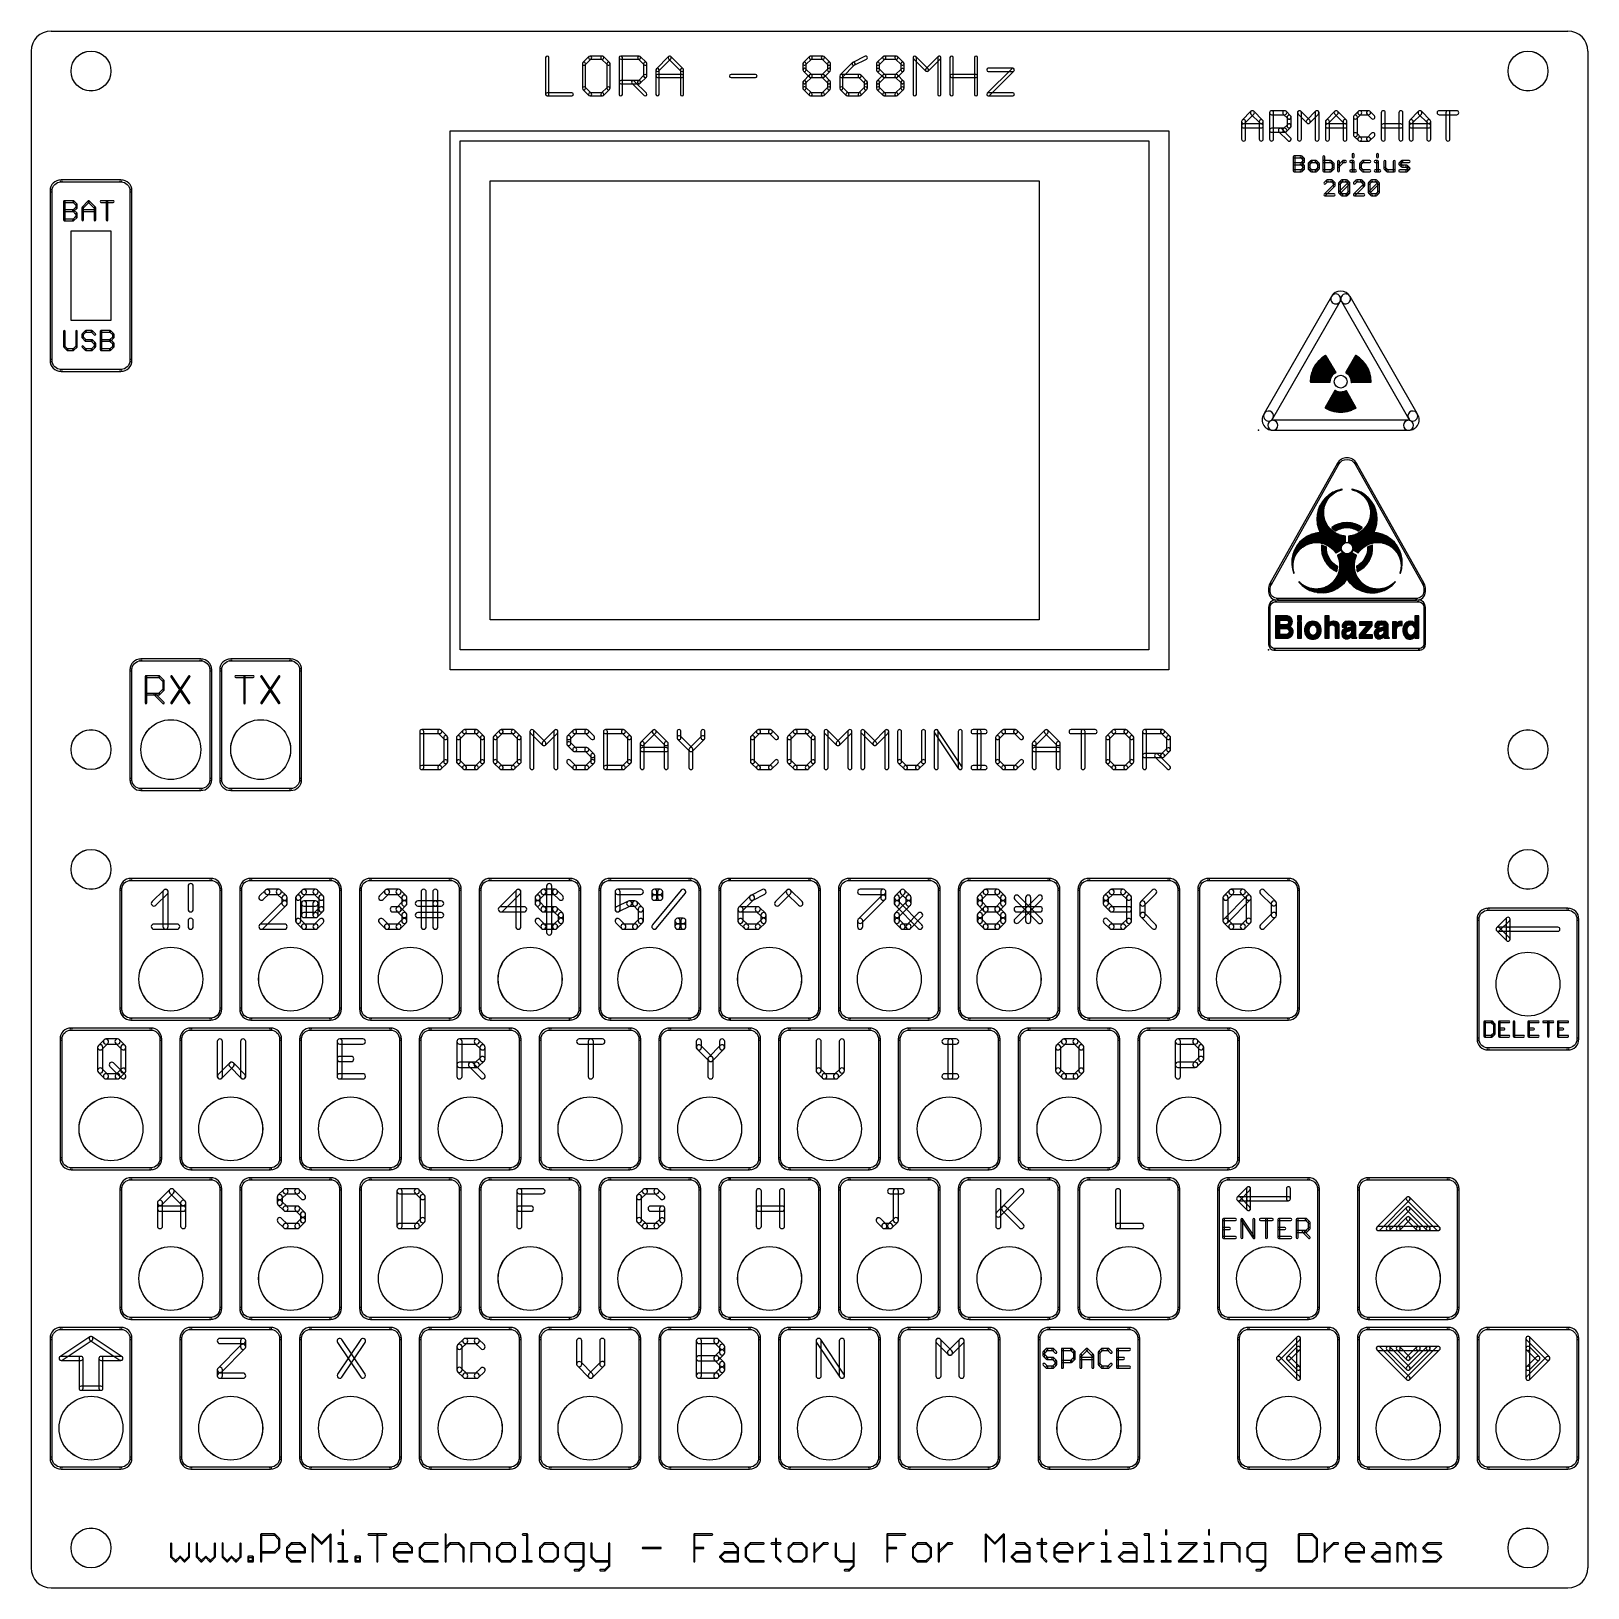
# Model space of a CAD drawing. Extents: x 1.9 to 101, y 1.3 to 100.3.
import ezdxf

# ---------------------------------------------------------------- set-up
doc = ezdxf.new("R2010")
doc.units = 0
for name, color, linetype in [('1', 22, 'CONTINUOUS'), ('20', 7, 'CONTINUOUS'), ('21', 2, 'CONTINUOUS'), ('23', 7, 'CONTINUOUS'), ('25', 6, 'CONTINUOUS')]:
    doc.layers.add(name, color=color, linetype=linetype)

msp = doc.modelspace()

# ---------------------------------------------------------------- linework, layer by layer
at = {"layer": '1'}
for points in [[(79.1494, 94.4881), (79.7086, 95.0473, 1), (79.529, 95.2269), (78.9698, 94.6677, 1)], [(79.529, 95.0473), (80.0883, 94.4881, 1), (80.2679, 94.6677), (79.7086, 95.2269, 1)], [(80.964, 93.4593), (80.964, 95.1371, 1), (80.71, 95.1371), (80.71, 93.4593, 1)], [(80.837, 95.0101), (81.676, 95.0101, 1), (81.676, 95.2641), (80.837, 95.2641, 1)], [(81.5862, 95.0473), (81.8658, 94.7677, 1), (82.0454, 94.9473), (81.7658, 95.2269, 1)], [(82.7415, 93.4593), (82.7415, 95.1371, 1), (82.4875, 95.1371), (82.4875, 93.4593, 1)], [(82.5247, 95.0473), (83.084, 94.4881, 1), (83.2636, 94.6677), (82.7043, 95.2269, 1)], [(83.2636, 94.4881), (83.8229, 95.0473, 1), (83.6433, 95.2269), (83.084, 94.6677, 1)], [(83.6061, 95.1371), (83.6061, 93.4593, 1), (83.8601, 93.4593), (83.8601, 95.1371, 1)], [(84.4818, 94.4881), (85.0411, 95.0473, 1), (84.8615, 95.2269), (84.3022, 94.6677, 1)], [(84.8615, 95.0473), (85.4208, 94.4881, 1), (85.6004, 94.6677), (85.0411, 95.2269, 1)], [(86.3593, 95.2269), (86.0797, 94.9473, 1), (86.2593, 94.7677), (86.5389, 95.0473, 1)], [(87.0084, 95.2641), (86.4491, 95.2641, 1), (86.4491, 95.0101), (87.0084, 95.0101, 1)], [(87.3778, 94.9473), (87.0982, 95.2269, 1), (86.9186, 95.0473), (87.1982, 94.7677, 1)], [(88.074, 93.4593), (88.074, 95.1371, 1), (87.82, 95.1371), (87.82, 93.4593, 1)], [(88.9385, 95.1371), (88.9385, 93.4593, 1), (89.1925, 93.4593), (89.1925, 95.1371, 1)], [(89.8143, 94.4881), (90.3735, 95.0473, 1), (90.1939, 95.2269), (89.6347, 94.6677, 1)], [(90.1939, 95.0473), (90.7532, 94.4881, 1), (90.9328, 94.6677), (90.3735, 95.2269, 1)], [(91.5019, 95.0101), (92.6205, 95.0101, 1), (92.6205, 95.2641), (91.5019, 95.2641, 1)], [(92.1882, 93.4593), (92.1882, 95.1371, 1), (91.9342, 95.1371), (91.9342, 93.4593, 1)], [(79.1866, 93.4593), (79.1866, 94.5779, 1), (78.9326, 94.5779), (78.9326, 93.4593, 1)], [(79.0596, 94.1712), (80.1781, 94.1712, 1), (80.1781, 94.4252), (79.0596, 94.4252, 1)], [(80.0511, 94.5779), (80.0511, 93.4593, 1), (80.3051, 93.4593), (80.3051, 94.5779, 1)], [(81.676, 94.1456), (80.837, 94.1456, 1), (80.837, 93.8916), (81.676, 93.8916, 1)], [(81.3065, 93.9288), (81.8658, 93.3695, 1), (82.0454, 93.5491), (81.4861, 94.1084, 1)], [(81.8658, 94.388), (81.5862, 94.1084, 1), (81.7658, 93.9288), (82.0454, 94.2084, 1)], [(81.8286, 94.8575), (81.8286, 94.2982, 1), (82.0826, 94.2982), (82.0826, 94.8575, 1)], [(84.519, 93.4593), (84.519, 94.5779, 1), (84.265, 94.5779), (84.265, 93.4593, 1)], [(84.392, 94.1712), (85.5106, 94.1712, 1), (85.5106, 94.4252), (84.392, 94.4252, 1)], [(85.3836, 94.5779), (85.3836, 93.4593, 1), (85.6376, 93.4593), (85.6376, 94.5779, 1)], [(86.0425, 94.8575), (86.0425, 93.7389, 1), (86.2965, 93.7389), (86.2965, 94.8575, 1)], [(87.947, 94.1712), (89.0655, 94.1712, 1), (89.0655, 94.4252), (87.947, 94.4252, 1)], [(89.8515, 93.4593), (89.8515, 94.5779, 1), (89.5975, 94.5779), (89.5975, 93.4593, 1)], [(89.7245, 94.1712), (90.843, 94.1712, 1), (90.843, 94.4252), (89.7245, 94.4252, 1)], [(90.716, 94.5779), (90.716, 93.4593, 1), (90.97, 93.4593), (90.97, 94.5779, 1)], [(86.0797, 93.6491), (86.3593, 93.3695, 1), (86.5389, 93.5491), (86.2593, 93.8287, 1)], [(86.4491, 93.3323), (87.0084, 93.3323, 1), (87.0084, 93.5863), (86.4491, 93.5863, 1)], [(87.0982, 93.3695), (87.3778, 93.6491, 1), (87.1982, 93.8287), (86.9186, 93.5491, 1)], [(82.3495, 91.44), (82.3495, 92.3298, 1), (82.2225, 92.3298), (82.2225, 91.44, 1)], [(82.286, 92.2663), (82.7308, 92.2663, 1), (82.7308, 92.3933), (82.286, 92.3933, 1)], [(82.6859, 92.2849), (82.8342, 92.1366, 1), (82.924, 92.2264), (82.7757, 92.3747, 1)], [(82.8156, 92.1815), (82.8156, 92.0332, 1), (82.9426, 92.0332), (82.9426, 92.1815, 1)], [(84.0935, 92.3298), (84.0935, 91.44, 1), (84.2205, 91.44), (84.2205, 92.3298, 1)], [(85.9569, 92.4781), (85.9569, 92.3298, 1), (86.0839, 92.3298), (86.0839, 92.4781, 1)], [(87.5161, 92.4781), (87.5161, 92.3298, 1), (87.6431, 92.3298), (87.6431, 92.4781, 1)], [(82.286, 91.8214), (82.7308, 91.8214, 1), (82.7308, 91.9484), (82.286, 91.9484, 1)], [(82.7308, 91.5035), (82.286, 91.5035, 1), (82.286, 91.3765), (82.7308, 91.3765, 1)], [(82.8342, 92.0781), (82.6859, 91.9298, 1), (82.7757, 91.84), (82.924, 91.9883, 1)], [(82.6859, 91.84), (82.8342, 91.6917, 1), (82.924, 91.7815), (82.7757, 91.9298, 1)], [(82.8342, 91.6332), (82.6859, 91.4849, 1), (82.7757, 91.3951), (82.924, 91.5434, 1)], [(82.8156, 91.7366), (82.8156, 91.5883, 1), (82.9426, 91.5883), (82.9426, 91.7366, 1)], [(83.3249, 92.0781), (83.1766, 91.9298, 1), (83.2664, 91.84), (83.4147, 91.9883, 1)], [(83.158, 91.8849), (83.158, 91.5883, 1), (83.285, 91.5883), (83.285, 91.8849, 1)], [(83.1766, 91.5434), (83.3249, 91.3951, 1), (83.4147, 91.4849), (83.2664, 91.6332, 1)], [(83.6664, 92.0967), (83.3698, 92.0967, 1), (83.3698, 91.9697), (83.6664, 91.9697, 1)], [(83.3698, 91.3765), (83.6664, 91.3765, 1), (83.6664, 91.5035), (83.3698, 91.5035, 1)], [(83.8596, 91.9298), (83.7113, 92.0781, 1), (83.6215, 91.9883), (83.7698, 91.84, 1)], [(83.7113, 91.3951), (83.8596, 91.5434, 1), (83.7698, 91.6332), (83.6215, 91.4849, 1)], [(83.8782, 91.5883), (83.8782, 91.8849, 1), (83.7512, 91.8849), (83.7512, 91.5883, 1)], [(84.6019, 92.0967), (84.157, 92.0967, 1), (84.157, 91.9697), (84.6019, 91.9697, 1)], [(84.157, 91.3765), (84.6019, 91.3765, 1), (84.6019, 91.5035), (84.157, 91.5035, 1)], [(84.7951, 91.9298), (84.6468, 92.0781, 1), (84.557, 91.9883), (84.7053, 91.84, 1)], [(84.6468, 91.3951), (84.7951, 91.5434, 1), (84.7053, 91.6332), (84.557, 91.4849, 1)], [(84.8137, 91.5883), (84.8137, 91.8849, 1), (84.6867, 91.8849), (84.6867, 91.5883, 1)], [(85.156, 91.44), (85.156, 92.0332, 1), (85.029, 92.0332), (85.029, 91.44, 1)], [(85.1374, 91.6917), (85.434, 91.9883, 1), (85.3442, 92.0781), (85.0476, 91.7815, 1)], [(85.3891, 91.9697), (85.5374, 91.9697, 1), (85.5374, 92.0967), (85.3891, 92.0967, 1)], [(85.8721, 91.9697), (86.0204, 91.9697, 1), (86.0204, 92.0967), (85.8721, 92.0967, 1)], [(85.8721, 91.3765), (86.1687, 91.3765, 1), (86.1687, 91.5035), (85.8721, 91.5035, 1)], [(85.9569, 92.0332), (85.9569, 91.44, 1), (86.0839, 91.44), (86.0839, 92.0332, 1)], [(86.5992, 92.0781), (86.4509, 91.9298, 1), (86.5407, 91.84), (86.689, 91.9883, 1)], [(86.4323, 91.8849), (86.4323, 91.5883, 1), (86.5593, 91.5883), (86.5593, 91.8849, 1)], [(86.4509, 91.5434), (86.5992, 91.3951, 1), (86.689, 91.4849), (86.5407, 91.6332, 1)], [(87.089, 92.0967), (86.6441, 92.0967, 1), (86.6441, 91.9697), (87.089, 91.9697, 1)], [(86.6441, 91.3765), (87.089, 91.3765, 1), (87.089, 91.5035), (86.6441, 91.5035, 1)], [(87.4313, 91.9697), (87.5796, 91.9697, 1), (87.5796, 92.0967), (87.4313, 92.0967, 1)], [(87.4313, 91.3765), (87.7279, 91.3765, 1), (87.7279, 91.5035), (87.4313, 91.5035, 1)], [(87.5161, 92.0332), (87.5161, 91.44, 1), (87.6431, 91.44), (87.6431, 92.0332, 1)], [(87.9915, 92.0332), (87.9915, 91.5883, 1), (88.1185, 91.5883), (88.1185, 92.0332, 1)], [(88.0101, 91.5434), (88.1584, 91.3951, 1), (88.2482, 91.4849), (88.0999, 91.6332, 1)], [(88.2033, 91.3765), (88.6482, 91.3765, 1), (88.6482, 91.5035), (88.2033, 91.5035, 1)], [(88.7117, 91.44), (88.7117, 92.0332, 1), (88.5847, 92.0332), (88.5847, 91.44, 1)], [(89.0354, 91.84), (89.1837, 91.9883, 1), (89.0939, 92.0781), (88.9456, 91.9298, 1)], [(89.1837, 91.7815), (89.0354, 91.9298, 1), (88.9456, 91.84), (89.0939, 91.6917, 1)], [(88.9905, 91.3765), (89.4354, 91.3765, 1), (89.4354, 91.5035), (88.9905, 91.5035, 1)], [(89.1388, 91.9697), (89.5837, 91.9697, 1), (89.5837, 92.0967), (89.1388, 92.0967, 1)], [(89.4354, 91.8001), (89.1388, 91.8001, 1), (89.1388, 91.6731), (89.4354, 91.6731, 1)], [(89.6286, 91.6332), (89.4803, 91.7815, 1), (89.3905, 91.6917), (89.5388, 91.5434, 1)], [(89.4803, 91.3951), (89.6286, 91.5434, 1), (89.5388, 91.6332), (89.3905, 91.4849, 1)], [(84.3383, 90.8507), (84.1901, 90.7024, 1), (84.2799, 90.6126), (84.4282, 90.7609, 1)], [(84.2799, 89.8711), (84.873, 90.4643, 1), (84.7832, 90.5541), (84.1901, 89.9609, 1)], [(84.6798, 90.8693), (84.3833, 90.8693, 1), (84.3833, 90.7423), (84.6798, 90.7423, 1)], [(84.873, 90.7024), (84.7247, 90.8507, 1), (84.6349, 90.7609), (84.7832, 90.6126, 1)], [(84.8916, 90.5092), (84.8916, 90.6575, 1), (84.7646, 90.6575), (84.7646, 90.5092, 1)], [(85.2154, 90.6126), (85.3637, 90.7609, 1), (85.2739, 90.8507), (85.1256, 90.7024, 1)], [(85.234, 90.0643), (85.234, 90.6575, 1), (85.107, 90.6575), (85.107, 90.0643, 1)], [(85.2154, 90.0194), (85.8086, 90.6126, 1), (85.7187, 90.7024), (85.1256, 90.1092, 1)], [(85.3188, 90.7423), (85.6154, 90.7423, 1), (85.6154, 90.8693), (85.3188, 90.8693, 1)], [(85.5705, 90.7609), (85.7187, 90.6126, 1), (85.8086, 90.7024), (85.6603, 90.8507, 1)], [(85.7001, 90.6575), (85.7001, 90.0643, 1), (85.8272, 90.0643), (85.8272, 90.6575, 1)], [(86.2094, 90.8507), (86.0611, 90.7024, 1), (86.1509, 90.6126), (86.2992, 90.7609, 1)], [(86.1509, 89.8711), (86.7441, 90.4643, 1), (86.6543, 90.5541), (86.0611, 89.9609, 1)], [(86.5509, 90.8693), (86.2543, 90.8693, 1), (86.2543, 90.7423), (86.5509, 90.7423, 1)], [(86.7441, 90.7024), (86.5958, 90.8507, 1), (86.506, 90.7609), (86.6543, 90.6126, 1)], [(86.7627, 90.5092), (86.7627, 90.6575, 1), (86.6357, 90.6575), (86.6357, 90.5092, 1)], [(87.0864, 90.6126), (87.2347, 90.7609, 1), (87.1449, 90.8507), (86.9966, 90.7024, 1)], [(87.105, 90.0643), (87.105, 90.6575, 1), (86.978, 90.6575), (86.978, 90.0643, 1)], [(87.0864, 90.0194), (87.6796, 90.6126, 1), (87.5898, 90.7024), (86.9966, 90.1092, 1)], [(87.1898, 90.7423), (87.4864, 90.7423, 1), (87.4864, 90.8693), (87.1898, 90.8693, 1)], [(87.4415, 90.7609), (87.5898, 90.6126, 1), (87.6796, 90.7024), (87.5313, 90.8507, 1)], [(87.5712, 90.6575), (87.5712, 90.0643, 1), (87.6982, 90.0643), (87.6982, 90.6575, 1)], [(84.8281, 89.9795), (84.235, 89.9795, 1), (84.235, 89.8525), (84.8281, 89.8525, 1)], [(85.3637, 89.9609), (85.2154, 90.1092, 1), (85.1256, 90.0194), (85.2739, 89.8711, 1)], [(85.6154, 89.9795), (85.3188, 89.9795, 1), (85.3188, 89.8525), (85.6154, 89.8525, 1)], [(85.7187, 90.1092), (85.5705, 89.9609, 1), (85.6603, 89.8711), (85.8086, 90.0194, 1)], [(86.6992, 89.9795), (86.106, 89.9795, 1), (86.106, 89.8525), (86.6992, 89.8525, 1)], [(87.2347, 89.9609), (87.0864, 90.1092, 1), (86.9966, 90.0194), (87.1449, 89.8711, 1)], [(87.4864, 89.9795), (87.1898, 89.9795, 1), (87.1898, 89.8525), (87.4864, 89.8525, 1)], [(87.5898, 90.1092), (87.4415, 89.9609, 1), (87.5313, 89.8711), (87.6796, 90.0194, 1)]]:
    msp.add_lwpolyline(points, format="xyb", close=True, dxfattribs=at)
at = {"layer": '20'}
for p, q in [((3.175, 100.33), (99.695, 100.33)), ((1.905, 99.06), (1.905, 2.54)), ((100.965, 99.06), (100.965, 2.54)), ((29.21, 93.345), (73.025, 93.345)), ((29.21, 60.96), (29.21, 93.345)), ((73.025, 93.345), (73.025, 60.96)), ((4.445, 87.63), (6.985, 87.63)), ((4.445, 81.915), (4.445, 87.63)), ((6.985, 87.63), (6.985, 81.915)), ((6.985, 81.915), (4.445, 81.915)), ((73.025, 60.96), (29.21, 60.96)), ((3.175, 1.27), (99.695, 1.27))]:
    msp.add_line(p, q, dxfattribs=at)
for centre, radius in [((5.715, 97.79), 1.2713), ((97.155, 97.79), 1.2713), ((5.715, 97.79), 1.2687), ((97.155, 97.79), 1.2687), ((10.795, 54.61), 1.9063), ((10.795, 54.61), 1.9037), ((16.51, 54.61), 1.9063), ((16.51, 54.61), 1.9037), ((5.715, 54.61), 1.2713), ((5.715, 54.61), 1.2687), ((97.155, 54.61), 1.2713), ((97.155, 54.61), 1.2687), ((5.715, 46.99), 1.2713), ((5.715, 46.99), 1.2687), ((97.155, 46.99), 1.2713), ((97.155, 46.99), 1.2687), ((10.795, 40.005), 2.0333), ((10.795, 40.005), 2.0307), ((18.415, 40.005), 2.0333), ((18.415, 40.005), 2.0307), ((26.035, 40.005), 2.0333), ((26.035, 40.005), 2.0307), ((33.655, 40.005), 2.0333), ((33.655, 40.005), 2.0307), ((41.275, 40.005), 2.0333), ((41.275, 40.005), 2.0307), ((48.895, 40.005), 2.0333), ((48.895, 40.005), 2.0307), ((56.515, 40.005), 2.0333), ((56.515, 40.005), 2.0307), ((64.135, 40.005), 2.0333), ((64.135, 40.005), 2.0307), ((71.755, 40.005), 2.0333), ((71.755, 40.005), 2.0307), ((79.375, 40.005), 2.0333), ((79.375, 40.005), 2.0307), ((97.155, 39.6875), 2.0333), ((97.155, 39.6875), 2.0307), ((6.985, 30.48), 2.0333), ((6.985, 30.48), 2.0307), ((14.605, 30.48), 2.0333), ((14.605, 30.48), 2.0307), ((22.225, 30.48), 2.0333), ((22.225, 30.48), 2.0307), ((29.845, 30.48), 2.0333), ((29.845, 30.48), 2.0307), ((37.465, 30.48), 2.0333), ((37.465, 30.48), 2.0307), ((45.085, 30.48), 2.0333), ((45.085, 30.48), 2.0307), ((52.705, 30.48), 2.0333), ((52.705, 30.48), 2.0307), ((60.325, 30.48), 2.0333), ((60.325, 30.48), 2.0307), ((67.945, 30.48), 2.0333), ((67.945, 30.48), 2.0307), ((75.565, 30.48), 2.0333), ((75.565, 30.48), 2.0307), ((10.795, 20.955), 2.0333), ((10.795, 20.955), 2.0307), ((18.415, 20.955), 2.0333), ((18.415, 20.955), 2.0307), ((26.035, 20.955), 2.0333), ((26.035, 20.955), 2.0307), ((33.655, 20.955), 2.0333), ((33.655, 20.955), 2.0307), ((41.275, 20.955), 2.0333), ((41.275, 20.955), 2.0307), ((48.895, 20.955), 2.0333), ((48.895, 20.955), 2.0307), ((56.515, 20.955), 2.0333), ((56.515, 20.955), 2.0307), ((64.135, 20.955), 2.0333), ((64.135, 20.955), 2.0307), ((71.755, 20.955), 2.0333), ((71.755, 20.955), 2.0307), ((80.645, 20.955), 2.0333), ((80.645, 20.955), 2.0307), ((89.535, 20.955), 2.0333), ((89.535, 20.955), 2.0307), ((5.715, 11.43), 2.0333), ((5.715, 11.43), 2.0307), ((14.605, 11.43), 2.0333), ((14.605, 11.43), 2.0307), ((22.225, 11.43), 2.0333), ((22.225, 11.43), 2.0307), ((29.845, 11.43), 2.0333), ((29.845, 11.43), 2.0307), ((37.465, 11.43), 2.0333), ((37.465, 11.43), 2.0307), ((45.085, 11.43), 2.0333), ((45.085, 11.43), 2.0307), ((52.705, 11.43), 2.0333), ((52.705, 11.43), 2.0307), ((60.325, 11.43), 2.0333), ((60.325, 11.43), 2.0307), ((69.215, 11.43), 2.0333), ((69.215, 11.43), 2.0307), ((81.915, 11.43), 2.0333), ((81.915, 11.43), 2.0307), ((89.535, 11.43), 2.0333), ((89.535, 11.43), 2.0307), ((97.155, 11.43), 2.0333), ((97.155, 11.43), 2.0307), ((5.715, 3.81), 1.2713), ((5.715, 3.81), 1.2687), ((97.155, 3.81), 1.2713), ((97.155, 3.81), 1.2687)]:
    msp.add_circle(centre, radius, dxfattribs=at)
for centre, start, end in [((3.175, 99.06), 90, 180), ((99.695, 99.06), 0, 90), ((3.175, 2.54), 180, 270), ((99.695, 2.54), 270, 0)]:
    msp.add_arc(centre, 1.27, start, end, dxfattribs=at)
at = {"layer": '21'}
for points in [[(80.9222, 75.6806), (85.1937, 83.133, 1), (84.6417, 83.4494), (80.3702, 75.997, 1)], [(85.2778, 83.133, 1), (85.8298, 83.4494, 0.5794), (84.6417, 83.4494, 1), (85.1937, 83.133, -0.5794)], [(90.1013, 75.997), (85.8298, 83.4494, 1), (85.2778, 83.133), (89.5493, 75.6806, 1)], [(83.6755, 79.0845), (83.8535, 79.3084, 1), (83.818, 79.3367), (83.64, 79.1128, 1)], [(83.7725, 79.2203), (84.5438, 79.2203, 1), (84.5438, 79.2657), (83.7725, 79.2657, 1)], [(83.8086, 79.2657), (84.5165, 79.2657, 1), (84.5165, 79.3111), (83.8086, 79.3111, 1)], [(83.8512, 79.3059), (84.0607, 79.5007, 1), (84.0298, 79.5339), (83.8203, 79.3392, 1)], [(83.8479, 79.3111), (84.4891, 79.3111, 1), (84.4891, 79.3565), (83.8479, 79.3565, 1)], [(83.8967, 79.3565), (84.4618, 79.3565, 1), (84.4618, 79.4019), (83.8967, 79.4019, 1)], [(83.9456, 79.4019), (84.4344, 79.4019, 1), (84.4344, 79.4473), (83.9456, 79.4473, 1)], [(83.9944, 79.4473), (84.4071, 79.4473, 1), (84.4071, 79.4927), (83.9944, 79.4927, 1)], [(84.0432, 79.4927), (84.3798, 79.4927, 1), (84.3798, 79.5381), (84.0432, 79.5381, 1)], [(84.0581, 79.4985), (84.2943, 79.6599, 1), (84.2687, 79.6973), (84.0325, 79.536, 1)], [(84.109, 79.5381), (84.3524, 79.5381, 1), (84.3524, 79.5835), (84.109, 79.5835, 1)], [(84.1755, 79.5835), (84.3251, 79.5835, 1), (84.3251, 79.6289), (84.1755, 79.6289, 1)], [(84.242, 79.6289), (84.2978, 79.6289, 1), (84.2978, 79.6743), (84.242, 79.6743, 1)], [(84.2621, 79.6669), (84.8983, 78.6104, 1), (84.9371, 78.6338), (84.3009, 79.6903, 1)], [(85.5963, 78.599), (86.2097, 79.6615, 1), (86.1703, 79.6841), (85.5569, 78.6216, 1)], [(85.9419, 79.2203), (86.6968, 79.2203, 1), (86.6968, 79.2657), (85.9419, 79.2657, 1)], [(85.9681, 79.2657), (86.6605, 79.2657, 1), (86.6605, 79.3111), (85.9681, 79.3111, 1)], [(85.9943, 79.3111), (86.6197, 79.3111, 1), (86.6197, 79.3565), (85.9943, 79.3565, 1)], [(86.0205, 79.3565), (86.5706, 79.3565, 1), (86.5706, 79.4019), (86.0205, 79.4019, 1)], [(86.0467, 79.4019), (86.5215, 79.4019, 1), (86.5215, 79.4473), (86.0467, 79.4473, 1)], [(86.0729, 79.4473), (86.4724, 79.4473, 1), (86.4724, 79.4927), (86.0729, 79.4927, 1)], [(86.0991, 79.4927), (86.422, 79.4927, 1), (86.422, 79.5381), (86.0991, 79.5381, 1)], [(86.1253, 79.5381), (86.3551, 79.5381, 1), (86.3551, 79.5835), (86.1253, 79.5835, 1)], [(86.1516, 79.5835), (86.2882, 79.5835, 1), (86.2882, 79.6289), (86.1516, 79.6289, 1)], [(86.1778, 79.6289), (86.2212, 79.6289, 1), (86.2212, 79.6743), (86.1778, 79.6743, 1)], [(86.1773, 79.654), (86.414, 79.4934, 1), (86.4394, 79.531), (86.2027, 79.6916, 1)], [(86.4113, 79.4955), (86.6214, 79.3014, 1), (86.6522, 79.3347), (86.4421, 79.5289, 1)], [(86.619, 79.3039), (86.7978, 79.0806, 1), (86.8332, 79.1089), (86.6545, 79.3323, 1)], [(83.3498, 78.0184), (83.3706, 78.3036, 1), (83.3253, 78.3069), (83.3046, 78.0216, 1)], [(83.3435, 78.2215), (84.5931, 78.2215, 1), (84.5931, 78.2669), (83.3435, 78.2669, 1)], [(83.3468, 78.2669), (84.6116, 78.2669, 1), (84.6116, 78.3123), (83.3468, 78.3123, 1)], [(83.3701, 78.3003), (83.4332, 78.5793, 1), (83.3889, 78.5893), (83.3258, 78.3103, 1)], [(83.3547, 78.3123), (84.6336, 78.3123, 1), (84.6336, 78.3577), (83.3547, 78.3577, 1)], [(83.3649, 78.3577), (84.6578, 78.3577, 1), (84.6578, 78.4031), (83.3649, 78.4031, 1)], [(83.3752, 78.4031), (84.6912, 78.4031, 1), (84.6912, 78.4485), (83.3752, 78.4485, 1)], [(83.3855, 78.4485), (84.7246, 78.4485, 1), (84.7246, 78.4939), (83.3855, 78.4939, 1)], [(83.3957, 78.4939), (84.7729, 78.4939, 1), (84.7729, 78.5393), (83.3957, 78.5393, 1)], [(83.406, 78.5393), (84.8244, 78.5393, 1), (84.8244, 78.5847), (83.406, 78.5847, 1)], [(83.4322, 78.576), (83.5362, 78.8425, 1), (83.4939, 78.859), (83.3899, 78.5925, 1)], [(83.4201, 78.5847), (84.8949, 78.5847, 1), (84.8949, 78.6301), (83.4201, 78.6301, 1)], [(83.4378, 78.6301), (84.8992, 78.6301, 1), (84.8992, 78.6755), (83.4378, 78.6755, 1)], [(83.4555, 78.6755), (84.8719, 78.6755, 1), (84.8719, 78.7209), (83.4555, 78.7209, 1)], [(83.4732, 78.7209), (84.8445, 78.7209, 1), (84.8445, 78.7663), (83.4732, 78.7663, 1)], [(83.491, 78.7663), (84.8172, 78.7663, 1), (84.8172, 78.8117), (83.491, 78.8117, 1)], [(83.5087, 78.8117), (84.7899, 78.8117, 1), (84.7899, 78.8571), (83.5087, 78.8571, 1)], [(83.5347, 78.8394), (83.6774, 79.0874, 1), (83.638, 79.11), (83.4954, 78.8621, 1)], [(83.5318, 78.8571), (84.7625, 78.8571, 1), (84.7625, 78.9025), (83.5318, 78.9025, 1)], [(83.5579, 78.9025), (84.7352, 78.9025, 1), (84.7352, 78.9479), (83.5579, 78.9479, 1)], [(83.584, 78.9479), (84.7078, 78.9479, 1), (84.7078, 78.9933), (83.584, 78.9933, 1)], [(83.6102, 78.9933), (84.6805, 78.9933, 1), (84.6805, 79.0387), (83.6102, 79.0387, 1)], [(83.6363, 79.0387), (84.6532, 79.0387, 1), (84.6532, 79.0841), (83.6363, 79.0841, 1)], [(83.6642, 79.0841), (84.6258, 79.0841, 1), (84.6258, 79.1295), (83.6642, 79.1295, 1)], [(83.7003, 79.1295), (84.5985, 79.1295, 1), (84.5985, 79.1749), (83.7003, 79.1749, 1)], [(83.7364, 79.1749), (84.5711, 79.1749, 1), (84.5711, 79.2203), (83.7364, 79.2203, 1)], [(84.5759, 78.2673), (84.5431, 78.1487, 1), (84.5868, 78.1366), (84.6197, 78.2552, 1)], [(84.6312, 78.3819), (84.5774, 78.2712, 1), (84.6182, 78.2513), (84.672, 78.362, 1)], [(84.7063, 78.4846), (84.6333, 78.3854, 1), (84.6699, 78.3585), (84.7428, 78.4577, 1)], [(84.7987, 78.572), (84.709, 78.4876, 1), (84.7401, 78.4546), (84.8298, 78.5389, 1)], [(84.9054, 78.6412), (84.8019, 78.5745, 1), (84.8265, 78.5363), (84.93, 78.603, 1)], [(85.6904, 78.5582), (85.5896, 78.6289, 1), (85.5636, 78.5917), (85.6643, 78.521, 1)], [(85.5807, 78.5847), (87.0534, 78.5847, 1), (87.0534, 78.6301), (85.5807, 78.6301, 1)], [(85.6011, 78.6301), (87.0355, 78.6301, 1), (87.0355, 78.6755), (85.6011, 78.6755, 1)], [(85.6273, 78.6755), (87.0176, 78.6755, 1), (87.0176, 78.7209), (85.6273, 78.7209, 1)], [(85.6454, 78.5393), (87.0681, 78.5393, 1), (87.0681, 78.5847), (85.6454, 78.5847, 1)], [(85.6536, 78.7209), (86.9997, 78.7209, 1), (86.9997, 78.7663), (85.6536, 78.7663, 1)], [(85.7798, 78.4678), (85.6935, 78.5555, 1), (85.6612, 78.5237), (85.7475, 78.4359, 1)], [(85.6798, 78.7663), (86.9818, 78.7663, 1), (86.9818, 78.8117), (85.6798, 78.8117, 1)], [(85.7, 78.4939), (87.0785, 78.4939, 1), (87.0785, 78.5393), (85.7, 78.5393, 1)], [(85.706, 78.8117), (86.9639, 78.8117, 1), (86.9639, 78.8571), (85.706, 78.8571, 1)], [(85.7322, 78.8571), (86.94, 78.8571, 1), (86.94, 78.9025), (85.7322, 78.9025, 1)], [(85.7446, 78.4485), (87.0889, 78.4485, 1), (87.0889, 78.4939), (85.7446, 78.4939, 1)], [(85.7584, 78.9025), (86.9137, 78.9025, 1), (86.9137, 78.9479), (85.7584, 78.9479, 1)], [(85.8514, 78.3626), (85.7825, 78.4646, 1), (85.7449, 78.4391), (85.8138, 78.3372, 1)], [(85.7813, 78.4031), (87.0993, 78.4031, 1), (87.0993, 78.4485), (85.7813, 78.4485, 1)], [(85.7846, 78.9479), (86.8874, 78.9479, 1), (86.8874, 78.9933), (85.7846, 78.9933, 1)], [(85.8108, 78.9933), (86.8611, 78.9933, 1), (86.8611, 79.0387), (85.8108, 79.0387, 1)], [(85.812, 78.3577), (87.1097, 78.3577, 1), (87.1097, 78.4031), (85.812, 78.4031, 1)], [(85.9028, 78.2463), (85.8534, 78.359, 1), (85.8118, 78.3408), (85.8612, 78.2281, 1)], [(85.837, 79.0387), (86.8348, 79.0387, 1), (86.8348, 79.0841), (85.837, 79.0841, 1)], [(85.8392, 78.3123), (87.1201, 78.3123, 1), (87.1201, 78.3577), (85.8392, 78.3577, 1)], [(85.8591, 78.2669), (87.1286, 78.2669, 1), (87.1286, 78.3123), (85.8591, 78.3123, 1)], [(85.8632, 79.0841), (86.8058, 79.0841, 1), (86.8058, 79.1295), (85.8632, 79.1295, 1)], [(85.8789, 78.2215), (87.132, 78.2215, 1), (87.132, 78.2669), (85.8789, 78.2669, 1)], [(85.9323, 78.1225), (85.9041, 78.2424, 1), (85.8599, 78.232), (85.8881, 78.1121, 1)], [(85.8894, 79.1295), (86.7695, 79.1295, 1), (86.7695, 79.1749), (85.8894, 79.1749, 1)], [(85.9157, 79.1749), (86.7332, 79.1749, 1), (86.7332, 79.2203), (85.9157, 79.2203, 1)], [(86.7958, 79.0834), (86.9392, 78.8359, 1), (86.9785, 78.8586), (86.8351, 79.1061, 1)], [(86.9378, 78.8389), (87.0426, 78.5728, 1), (87.0848, 78.5894), (86.98, 78.8556, 1)], [(87.0416, 78.576), (87.1055, 78.2972, 1), (87.1497, 78.3074), (87.0858, 78.5862, 1)], [(87.105, 78.3006), (87.1266, 78.0154, 1), (87.1718, 78.0188), (87.1503, 78.304, 1)], [(84.5541, 78.0427), (83.3272, 78.0427, 1), (83.3272, 77.9973), (84.5541, 77.9973, 1)], [(83.3303, 78.0399), (84.5579, 78.0399, 1), (84.5579, 78.0853), (83.3303, 78.0853, 1)], [(83.3336, 78.0853), (84.5619, 78.0853, 1), (84.5619, 78.1307), (83.3336, 78.1307, 1)], [(83.3369, 78.1307), (84.5679, 78.1307, 1), (84.5679, 78.1761), (83.3369, 78.1761, 1)], [(83.3402, 78.1761), (84.5805, 78.1761, 1), (84.5805, 78.2215), (83.3402, 78.2215, 1)], [(84.2964, 76.3533), (84.8933, 77.4325, 1), (84.8535, 77.4545), (84.2566, 76.3753, 1)], [(84.5423, 78.1446), (84.5315, 78.022, 1), (84.5767, 78.018), (84.5876, 78.1406, 1)], [(84.7638, 77.2227), (85.683, 77.2227, 1), (85.683, 77.2681), (84.7638, 77.2681, 1)], [(84.7889, 77.2681), (85.6568, 77.2681, 1), (85.6568, 77.3135), (84.7889, 77.3135, 1)], [(84.8141, 77.3135), (85.6306, 77.3135, 1), (85.6306, 77.3589), (84.8141, 77.3589, 1)], [(84.8392, 77.3589), (85.0016, 77.3589, 1), (85.0016, 77.4043), (84.8392, 77.4043, 1)], [(84.8643, 77.4043), (84.9055, 77.4043, 1), (84.9055, 77.4497), (84.8643, 77.4497, 1)], [(84.863, 77.4233), (84.9725, 77.3671, 1), (84.9933, 77.4074), (84.8838, 77.4637, 1)], [(84.9763, 77.3655), (85.0942, 77.33, 1), (85.1073, 77.3735), (84.9894, 77.409, 1)], [(85.0982, 77.3292), (85.2206, 77.3156, 1), (85.2256, 77.3607), (85.1032, 77.3743, 1)], [(85.2247, 77.3155), (85.3475, 77.3243, 1), (85.3442, 77.3696), (85.2214, 77.3608, 1)], [(85.3515, 77.3249), (85.4707, 77.3558, 1), (85.4593, 77.3998), (85.3401, 77.3689, 1)], [(85.4746, 77.3572), (85.5862, 77.4091, 1), (85.567, 77.4503), (85.4554, 77.3984, 1)], [(85.4732, 77.3589), (85.6044, 77.3589, 1), (85.6044, 77.4043), (85.4732, 77.4043, 1)], [(85.5708, 77.4043), (85.5782, 77.4043, 1), (85.5782, 77.4497), (85.5708, 77.4497, 1)], [(85.5569, 77.4184), (86.1703, 76.3558, 1), (86.2097, 76.3784), (85.5963, 77.441, 1)], [(85.891, 78.1761), (87.1355, 78.1761, 1), (87.1355, 78.2215), (85.891, 78.2215, 1)], [(85.9017, 78.1307), (87.1389, 78.1307, 1), (87.1389, 78.1761), (85.9017, 78.1761, 1)], [(85.9389, 77.9955), (85.9329, 78.1184, 1), (85.8875, 78.1162), (85.8935, 77.9933, 1)], [(85.9107, 78.0853), (87.1423, 78.0853, 1), (87.1423, 78.1307), (85.9107, 78.1307, 1)], [(85.9129, 78.0399), (87.1458, 78.0399, 1), (87.1458, 78.0853), (85.9129, 78.0853, 1)], [(85.9151, 77.9945), (87.1492, 77.9945, 1), (87.1492, 78.0399), (85.9151, 78.0399, 1)], [(87.1488, 78.0398), (85.9158, 78.0171, 1), (85.9166, 77.9717), (87.1496, 77.9944, 1)], [(84.5441, 76.2608), (84.2863, 76.3848, 1), (84.2667, 76.3438), (84.5245, 76.2199, 1)], [(84.2867, 76.3601), (86.1809, 76.3601, 1), (86.1809, 76.4055), (84.2867, 76.4055, 1)], [(84.3118, 76.4055), (86.1547, 76.4055, 1), (86.1547, 76.4509), (84.3118, 76.4509, 1)], [(84.3325, 76.3147), (86.1287, 76.3147, 1), (86.1287, 76.3601), (84.3325, 76.3601, 1)], [(84.337, 76.4509), (86.1285, 76.4509, 1), (86.1285, 76.4963), (84.337, 76.4963, 1)], [(84.3621, 76.4963), (86.1023, 76.4963, 1), (86.1023, 76.5417), (84.3621, 76.5417, 1)], [(84.3872, 76.5417), (86.0761, 76.5417, 1), (86.0761, 76.5871), (84.3872, 76.5871, 1)], [(84.4123, 76.5871), (86.0499, 76.5871, 1), (86.0499, 76.6325), (84.4123, 76.6325, 1)], [(84.4269, 76.2693), (86.0349, 76.2693, 1), (86.0349, 76.3147), (84.4269, 76.3147, 1)], [(84.4374, 76.6325), (86.0237, 76.6325, 1), (86.0237, 76.6779), (84.4374, 76.6779, 1)], [(84.4625, 76.6779), (85.9975, 76.6779, 1), (85.9975, 76.7233), (84.4625, 76.7233, 1)], [(84.4876, 76.7233), (85.9713, 76.7233, 1), (85.9713, 76.7687), (84.4876, 76.7687, 1)], [(84.5127, 76.7687), (85.9451, 76.7687, 1), (85.9451, 76.8141), (84.5127, 76.8141, 1)], [(84.5378, 76.8141), (85.9189, 76.8141, 1), (85.9189, 76.8595), (84.5378, 76.8595, 1)], [(84.5629, 76.8595), (85.8927, 76.8595, 1), (85.8927, 76.9049), (84.5629, 76.9049, 1)], [(84.5881, 76.9049), (85.8664, 76.9049, 1), (85.8664, 76.9503), (84.5881, 76.9503, 1)], [(84.6132, 76.9503), (85.8402, 76.9503, 1), (85.8402, 76.9957), (84.6132, 76.9957, 1)], [(84.6383, 76.9957), (85.814, 76.9957, 1), (85.814, 77.0411), (84.6383, 77.0411, 1)], [(84.6634, 77.0411), (85.7878, 77.0411, 1), (85.7878, 77.0865), (84.6634, 77.0865, 1)], [(84.6885, 77.0865), (85.7616, 77.0865, 1), (85.7616, 77.1319), (84.6885, 77.1319, 1)], [(84.7136, 77.1319), (85.7354, 77.1319, 1), (85.7354, 77.1773), (84.7136, 77.1773, 1)], [(84.7387, 77.1773), (85.7092, 77.1773, 1), (85.7092, 77.2227), (84.7387, 77.2227, 1)], [(86.1801, 76.3875), (85.9227, 76.2628, 1), (85.9425, 76.222), (86.1999, 76.3467, 1)], [(80.8882, 75.6324, 1), (80.4042, 76.0452, 0.6399), (80.9188, 74.93, 1), (80.9188, 75.5662, -0.6399)], [(80.9188, 74.93), (89.5527, 74.93, 1), (89.5527, 75.5662), (80.9188, 75.5662, 1)], [(84.5213, 76.2239), (85.9412, 76.2239, 1), (85.9412, 76.2693), (84.5213, 76.2693, 1)], [(84.8144, 76.178), (84.541, 76.2621, 1), (84.5276, 76.2187), (84.801, 76.1346, 1)], [(84.6617, 76.1785), (85.7999, 76.1785, 1), (85.7999, 76.2239), (84.6617, 76.2239, 1)], [(85.094, 76.1365), (84.8111, 76.1788, 1), (84.8044, 76.1339), (85.0872, 76.0916, 1)], [(84.8112, 76.1331), (85.6478, 76.1331, 1), (85.6478, 76.1785), (84.8112, 76.1785, 1)], [(85.3766, 76.1371), (85.0906, 76.1367, 1), (85.0906, 76.0913), (85.3767, 76.0917, 1)], [(85.656, 76.18), (85.3732, 76.1369, 1), (85.3801, 76.092), (85.6628, 76.1351, 1)], [(85.9258, 76.2641), (85.6527, 76.1792, 1), (85.6661, 76.1359), (85.9393, 76.2207, 1)], [(89.5527, 75.5662, 1), (89.5527, 74.93, 0.6399), (90.0673, 76.0452, 1), (89.5833, 75.6324, -0.6399)], [(80.8261, 65.1229), (85.1227, 72.7763, 1), (85.0291, 72.8289), (80.7325, 65.1755, 1)], [(86.157, 72.7763, 1), (86.2506, 72.8289, 0.5856), (85.0291, 72.8289, 1), (85.1227, 72.7763, -0.5856)], [(90.5472, 65.1755), (86.2506, 72.8289, 1), (86.157, 72.7763), (90.4536, 65.1229, 1)], [(83.9431, 70.1261), (84.0964, 70.3823, 1), (84.0734, 70.396), (83.9201, 70.1398, 1)], [(84.0555, 70.3266), (84.2852, 70.3266, 1), (84.2852, 70.3534), (84.0555, 70.3534, 1)], [(84.0715, 70.3534), (84.2965, 70.3534, 1), (84.2965, 70.3802), (84.0715, 70.3802, 1)], [(84.0952, 70.3806), (84.2865, 70.6097, 1), (84.266, 70.6269), (84.0746, 70.3977, 1)], [(84.0886, 70.3802), (84.3129, 70.3802, 1), (84.3129, 70.407), (84.0886, 70.407, 1)], [(84.111, 70.407), (84.3294, 70.407, 1), (84.3294, 70.4338), (84.111, 70.4338, 1)], [(84.1334, 70.4338), (84.3458, 70.4338, 1), (84.3458, 70.4606), (84.1334, 70.4606, 1)], [(84.1557, 70.4606), (84.3623, 70.4606, 1), (84.3623, 70.4874), (84.1557, 70.4874, 1)], [(84.1781, 70.4874), (84.3788, 70.4874, 1), (84.3788, 70.5142), (84.1781, 70.5142, 1)], [(84.2817, 70.368), (84.184, 70.118, 1), (84.2089, 70.1083), (84.3067, 70.3582, 1)], [(84.2005, 70.5142), (84.3952, 70.5142, 1), (84.3952, 70.541), (84.2005, 70.541, 1)], [(84.2229, 70.541), (84.4117, 70.541, 1), (84.4117, 70.5678), (84.2229, 70.5678, 1)], [(84.2453, 70.5678), (84.4281, 70.5678, 1), (84.4281, 70.5946), (84.2453, 70.5946, 1)], [(84.2677, 70.5946), (84.4491, 70.5946, 1), (84.4491, 70.6214), (84.2677, 70.6214, 1)], [(84.2851, 70.6082), (84.5099, 70.8046, 1), (84.4922, 70.8248), (84.2674, 70.6284, 1)], [(84.4232, 70.5988), (84.2828, 70.3701, 1), (84.3056, 70.3561), (84.4461, 70.5848, 1)], [(84.2952, 70.6214), (84.473, 70.6214, 1), (84.473, 70.6482), (84.2952, 70.6482, 1)], [(84.3258, 70.6482), (84.4969, 70.6482, 1), (84.4969, 70.675), (84.3258, 70.675, 1)], [(84.3565, 70.675), (84.5208, 70.675, 1), (84.5208, 70.7018), (84.3565, 70.7018, 1)], [(84.3872, 70.7018), (84.5447, 70.7018, 1), (84.5447, 70.7286), (84.3872, 70.7286, 1)], [(84.4178, 70.7286), (84.5687, 70.7286, 1), (84.5687, 70.7554), (84.4178, 70.7554, 1)], [(84.6033, 70.801), (84.4246, 70.6007, 1), (84.4446, 70.5829), (84.6233, 70.7831, 1)], [(84.4485, 70.7554), (84.5926, 70.7554, 1), (84.5926, 70.7822), (84.4485, 70.7822, 1)], [(84.4792, 70.7822), (84.6178, 70.7822, 1), (84.6178, 70.809), (84.4792, 70.809, 1)], [(84.5082, 70.8034), (84.7609, 70.9623, 1), (84.7466, 70.985), (84.4939, 70.8261, 1)], [(84.5133, 70.809), (84.6521, 70.809, 1), (84.6521, 70.8358), (84.5133, 70.8358, 1)], [(84.5559, 70.8358), (84.6863, 70.8358, 1), (84.6863, 70.8626), (84.5559, 70.8626, 1)], [(84.5985, 70.8626), (84.7205, 70.8626, 1), (84.7205, 70.8894), (84.5985, 70.8894, 1)], [(84.8164, 70.9681), (84.6051, 70.8026, 1), (84.6216, 70.7815), (84.8329, 70.947, 1)], [(84.6411, 70.8894), (84.7547, 70.8894, 1), (84.7547, 70.9162), (84.6411, 70.9162, 1)], [(84.6837, 70.9162), (84.789, 70.9162, 1), (84.789, 70.943), (84.6837, 70.943, 1)], [(84.7263, 70.943), (84.8232, 70.943, 1), (84.8232, 70.9698), (84.7263, 70.9698, 1)], [(84.759, 70.9614), (85.0335, 71.0789, 1), (85.0229, 71.1035), (84.7485, 70.986, 1)], [(84.776, 70.9698), (84.8732, 70.9698, 1), (84.8732, 70.9966), (84.776, 70.9966, 1)], [(85.0556, 71.0948), (84.8184, 70.9694, 1), (84.8309, 70.9457), (85.0682, 71.0712, 1)], [(84.8386, 70.9966), (84.9239, 70.9966, 1), (84.9239, 71.0234), (84.8386, 71.0234, 1)], [(84.9011, 71.0234), (84.9745, 71.0234, 1), (84.9745, 71.0502), (84.9011, 71.0502, 1)], [(84.9637, 71.0502), (85.0252, 71.0502, 1), (85.0252, 71.077), (84.9637, 71.077, 1)], [(85.0263, 71.077), (85.0851, 71.077, 1), (85.0851, 71.1038), (85.0263, 71.1038, 1)], [(85.0315, 71.0782), (85.3209, 71.1515, 1), (85.3143, 71.1775), (85.0249, 71.1042, 1)], [(85.3135, 71.1773), (85.0578, 71.0958, 1), (85.066, 71.0702), (85.3217, 71.1517, 1)], [(85.1308, 71.1038), (85.1692, 71.1038, 1), (85.1692, 71.1306), (85.1308, 71.1306, 1)], [(85.2366, 71.1306), (85.2533, 71.1306, 1), (85.2533, 71.1574), (85.2366, 71.1574, 1)], [(85.9588, 71.1515), (86.2479, 71.0789, 1), (86.2544, 71.1049), (85.9654, 71.1775, 1)], [(86.2222, 71.0961), (85.9662, 71.1773, 1), (85.958, 71.1517), (86.2141, 71.0705, 1)], [(86.0268, 71.1306), (86.0437, 71.1306, 1), (86.0437, 71.1574), (86.0268, 71.1574, 1)], [(86.1113, 71.1038), (86.1504, 71.1038, 1), (86.1504, 71.1306), (86.1113, 71.1306, 1)], [(86.1958, 71.077), (86.2546, 71.077, 1), (86.2546, 71.1038), (86.1958, 71.1038, 1)], [(86.462, 70.9699), (86.2244, 71.0952, 1), (86.2119, 71.0714), (86.4495, 70.9462, 1)], [(86.2459, 71.0795), (86.5201, 70.9626, 1), (86.5306, 70.9873), (86.2564, 71.1042, 1)], [(86.2555, 71.0502), (86.3175, 71.0502, 1), (86.3175, 71.077), (86.2555, 71.077, 1)], [(86.3064, 71.0234), (86.3803, 71.0234, 1), (86.3803, 71.0502), (86.3064, 71.0502, 1)], [(86.3572, 70.9966), (86.4432, 70.9966, 1), (86.4432, 71.0234), (86.3572, 71.0234, 1)], [(86.408, 70.9698), (86.506, 70.9698, 1), (86.506, 70.9966), (86.408, 70.9966, 1)], [(86.6757, 70.8032), (86.464, 70.9686, 1), (86.4475, 70.9475), (86.6592, 70.7821, 1)], [(86.4579, 70.943), (86.555, 70.943, 1), (86.555, 70.9698), (86.4579, 70.9698, 1)], [(86.4922, 70.9162), (86.5977, 70.9162, 1), (86.5977, 70.943), (86.4922, 70.943, 1)], [(86.5182, 70.9636), (86.7707, 70.8053, 1), (86.785, 70.828), (86.5324, 70.9863, 1)], [(86.5265, 70.8894), (86.6405, 70.8894, 1), (86.6405, 70.9162), (86.5265, 70.9162, 1)], [(86.5608, 70.8626), (86.6832, 70.8626, 1), (86.6832, 70.8894), (86.5608, 70.8894, 1)], [(86.5951, 70.8358), (86.726, 70.8358, 1), (86.726, 70.8626), (86.5951, 70.8626, 1)], [(86.6294, 70.809), (86.7687, 70.809, 1), (86.7687, 70.8358), (86.6294, 70.8358, 1)], [(86.6637, 70.7822), (86.802, 70.7822, 1), (86.802, 70.809), (86.6637, 70.809, 1)], [(86.8565, 70.6013), (86.6774, 70.8016, 1), (86.6575, 70.7837), (86.8365, 70.5835, 1)], [(86.6888, 70.7554), (86.8328, 70.7554, 1), (86.8328, 70.7822), (86.6888, 70.7822, 1)], [(86.7127, 70.7286), (86.8635, 70.7286, 1), (86.8635, 70.7554), (86.7127, 70.7554, 1)], [(86.7367, 70.7018), (86.8943, 70.7018, 1), (86.8943, 70.7286), (86.7367, 70.7286, 1)], [(86.7606, 70.675), (86.925, 70.675, 1), (86.925, 70.7018), (86.7606, 70.7018, 1)], [(86.7691, 70.8066), (86.9937, 70.6107, 1), (87.0114, 70.6309), (86.7867, 70.8268, 1)], [(86.7846, 70.6482), (86.9558, 70.6482, 1), (86.9558, 70.675), (86.7846, 70.675, 1)], [(86.8086, 70.6214), (86.9865, 70.6214, 1), (86.9865, 70.6482), (86.8086, 70.6482, 1)], [(86.8325, 70.5946), (87.0133, 70.5946, 1), (87.0133, 70.6214), (86.8325, 70.6214, 1)], [(86.9986, 70.3706), (86.8579, 70.5994, 1), (86.8351, 70.5854), (86.9758, 70.3565, 1)], [(86.8534, 70.5678), (87.0357, 70.5678, 1), (87.0357, 70.5946), (86.8534, 70.5946, 1)], [(86.8698, 70.541), (87.0582, 70.541, 1), (87.0582, 70.5678), (86.8698, 70.5678, 1)], [(86.8863, 70.5142), (87.0806, 70.5142, 1), (87.0806, 70.541), (86.8863, 70.541, 1)], [(86.9028, 70.4874), (87.1031, 70.4874, 1), (87.1031, 70.5142), (86.9028, 70.5142, 1)], [(86.9193, 70.4606), (87.1255, 70.4606, 1), (87.1255, 70.4874), (86.9193, 70.4874, 1)], [(86.9358, 70.4338), (87.1479, 70.4338, 1), (87.1479, 70.4606), (86.9358, 70.4606, 1)], [(86.9522, 70.407), (87.1704, 70.407, 1), (87.1704, 70.4338), (86.9522, 70.4338, 1)], [(86.9687, 70.3802), (87.1928, 70.3802, 1), (87.1928, 70.407), (86.9687, 70.407, 1)], [(86.9852, 70.3534), (87.2092, 70.3534, 1), (87.2092, 70.3802), (86.9852, 70.3802, 1)], [(87.0976, 70.1183), (86.9997, 70.3685, 1), (86.9747, 70.3587), (87.0727, 70.1086, 1)], [(86.9964, 70.3266), (87.2253, 70.3266, 1), (87.2253, 70.3534), (86.9964, 70.3534, 1)], [(86.9923, 70.6122), (87.1836, 70.3837, 1), (87.2042, 70.4009), (87.0128, 70.6294, 1)], [(87.1824, 70.3854), (87.3357, 70.1298, 1), (87.3587, 70.1436), (87.2054, 70.3992, 1)], [(83.7462, 69.2662), (83.7668, 69.5641, 1), (83.7401, 69.5659), (83.7195, 69.2681, 1)], [(83.7385, 69.335), (84.1777, 69.335, 1), (84.1777, 69.3618), (83.7385, 69.3618, 1)], [(83.7403, 69.3618), (84.1734, 69.3618, 1), (84.1734, 69.3886), (83.7403, 69.3886, 1)], [(83.7422, 69.3886), (84.169, 69.3886, 1), (84.169, 69.4154), (83.7422, 69.4154, 1)], [(83.744, 69.4154), (84.1647, 69.4154, 1), (84.1647, 69.4422), (83.744, 69.4422, 1)], [(83.7459, 69.4422), (84.1603, 69.4422, 1), (84.1603, 69.469), (83.7459, 69.469, 1)], [(83.7477, 69.469), (84.156, 69.469, 1), (84.156, 69.4958), (83.7477, 69.4958, 1)], [(83.7496, 69.4958), (84.1516, 69.4958, 1), (84.1516, 69.5226), (83.7496, 69.5226, 1)], [(83.7514, 69.5226), (84.1473, 69.5226, 1), (84.1473, 69.5494), (83.7514, 69.5494, 1)], [(83.7533, 69.5494), (84.1429, 69.5494, 1), (84.1429, 69.5762), (83.7533, 69.5762, 1)], [(83.7665, 69.562), (83.8333, 69.853, 1), (83.8072, 69.859), (83.7404, 69.568, 1)], [(83.7591, 69.5762), (84.14, 69.5762, 1), (84.14, 69.603), (83.7591, 69.603, 1)], [(83.7652, 69.603), (84.1405, 69.603, 1), (84.1405, 69.6298), (83.7652, 69.6298, 1)], [(83.7714, 69.6298), (84.141, 69.6298, 1), (84.141, 69.6566), (83.7714, 69.6566, 1)], [(83.7775, 69.6566), (84.1414, 69.6566, 1), (84.1414, 69.6834), (83.7775, 69.6834, 1)], [(83.7837, 69.6834), (84.1419, 69.6834, 1), (84.1419, 69.7102), (83.7837, 69.7102, 1)], [(83.7898, 69.7102), (84.1423, 69.7102, 1), (84.1423, 69.737), (83.7898, 69.737, 1)], [(83.796, 69.737), (84.1428, 69.737, 1), (84.1428, 69.7638), (83.796, 69.7638, 1)], [(83.8021, 69.7638), (84.1432, 69.7638, 1), (84.1432, 69.7906), (83.8021, 69.7906, 1)], [(83.8083, 69.7906), (84.1437, 69.7906, 1), (84.1437, 69.8174), (83.8083, 69.8174, 1)], [(83.8144, 69.8174), (84.1441, 69.8174, 1), (84.1441, 69.8442), (83.8144, 69.8442, 1)], [(83.8327, 69.851), (83.944, 70.128, 1), (83.9192, 70.138), (83.8078, 69.861, 1)], [(83.8209, 69.8442), (84.146, 69.8442, 1), (84.146, 69.871), (83.8209, 69.871, 1)], [(83.8317, 69.871), (84.1513, 69.871, 1), (84.1513, 69.8978), (83.8317, 69.8978, 1)], [(83.8424, 69.8978), (84.1566, 69.8978, 1), (84.1566, 69.9246), (83.8424, 69.9246, 1)], [(83.8532, 69.9246), (84.1619, 69.9246, 1), (84.1619, 69.9514), (83.8532, 69.9514, 1)], [(83.864, 69.9514), (84.1672, 69.9514, 1), (84.1672, 69.9782), (83.864, 69.9782, 1)], [(83.8748, 69.9782), (84.1724, 69.9782, 1), (84.1724, 70.005), (83.8748, 70.005, 1)], [(83.8855, 70.005), (84.1777, 70.005, 1), (84.1777, 70.0318), (83.8855, 70.0318, 1)], [(83.8963, 70.0318), (84.183, 70.0318, 1), (84.183, 70.0586), (83.8963, 70.0586, 1)], [(83.9071, 70.0586), (84.1883, 70.0586, 1), (84.1883, 70.0854), (83.9071, 70.0854, 1)], [(83.9179, 70.0854), (84.1936, 70.0854, 1), (84.1936, 70.1122), (83.9179, 70.1122, 1)], [(83.9287, 70.1122), (84.2013, 70.1122, 1), (84.2013, 70.139), (83.9287, 70.139, 1)], [(83.9432, 70.139), (84.2118, 70.139, 1), (84.2118, 70.1658), (83.9432, 70.1658, 1)], [(83.9593, 70.1658), (84.2223, 70.1658, 1), (84.2223, 70.1926), (83.9593, 70.1926, 1)], [(83.9753, 70.1926), (84.2328, 70.1926, 1), (84.2328, 70.2194), (83.9753, 70.2194, 1)], [(83.9913, 70.2194), (84.2432, 70.2194, 1), (84.2432, 70.2462), (83.9913, 70.2462, 1)], [(84.0074, 70.2462), (84.2537, 70.2462, 1), (84.2537, 70.273), (84.0074, 70.273, 1)], [(84.0234, 70.273), (84.2642, 70.273, 1), (84.2642, 70.2998), (84.0234, 70.2998, 1)], [(84.0394, 70.2998), (84.2747, 70.2998, 1), (84.2747, 70.3266), (84.0394, 70.3266, 1)], [(84.1311, 69.8501), (84.1265, 69.5817, 1), (84.1533, 69.5813), (84.1579, 69.8496, 1)], [(84.1267, 69.5793), (84.1697, 69.3144, 1), (84.1961, 69.3187), (84.1531, 69.5836, 1)], [(84.1833, 70.1157), (84.1313, 69.8524, 1), (84.1576, 69.8472), (84.2096, 70.1106, 1)], [(87.0069, 70.2998), (87.2413, 70.2998, 1), (87.2413, 70.3266), (87.0069, 70.3266, 1)], [(87.0174, 70.273), (87.2574, 70.273, 1), (87.2574, 70.2998), (87.0174, 70.2998, 1)], [(87.0279, 70.2462), (87.2735, 70.2462, 1), (87.2735, 70.273), (87.0279, 70.273, 1)], [(87.0384, 70.2194), (87.2895, 70.2194, 1), (87.2895, 70.2462), (87.0384, 70.2462, 1)], [(87.0489, 70.1926), (87.3056, 70.1926, 1), (87.3056, 70.2194), (87.0489, 70.2194, 1)], [(87.0594, 70.1658), (87.3217, 70.1658, 1), (87.3217, 70.1926), (87.0594, 70.1926, 1)], [(87.0699, 70.139), (87.3377, 70.139, 1), (87.3377, 70.1658), (87.0699, 70.1658, 1)], [(87.0804, 70.1122), (87.3516, 70.1122, 1), (87.3516, 70.139), (87.0804, 70.139, 1)], [(87.1504, 69.8525), (87.0983, 70.116, 1), (87.072, 70.1108), (87.1241, 69.8473, 1)], [(87.0881, 70.0854), (87.3624, 70.0854, 1), (87.3624, 70.1122), (87.0881, 70.1122, 1)], [(87.0934, 70.0586), (87.3732, 70.0586, 1), (87.3732, 70.0854), (87.0934, 70.0854, 1)], [(87.0986, 70.0318), (87.384, 70.0318, 1), (87.384, 70.0586), (87.0986, 70.0586, 1)], [(87.112, 69.3141), (87.1551, 69.5792, 1), (87.1286, 69.5835), (87.0856, 69.3183, 1)], [(87.1039, 70.005), (87.3948, 70.005, 1), (87.3948, 70.0318), (87.1039, 70.0318, 1)], [(87.104, 69.335), (87.5409, 69.335, 1), (87.5409, 69.3618), (87.104, 69.3618, 1)], [(87.1084, 69.3618), (87.539, 69.3618, 1), (87.539, 69.3886), (87.1084, 69.3886, 1)], [(87.1092, 69.9782), (87.4057, 69.9782, 1), (87.4057, 70.005), (87.1092, 70.005, 1)], [(87.1127, 69.3886), (87.5372, 69.3886, 1), (87.5372, 69.4154), (87.1127, 69.4154, 1)], [(87.1145, 69.9514), (87.4165, 69.9514, 1), (87.4165, 69.9782), (87.1145, 69.9782, 1)], [(87.1171, 69.4154), (87.5353, 69.4154, 1), (87.5353, 69.4422), (87.1171, 69.4422, 1)], [(87.1198, 69.9246), (87.4273, 69.9246, 1), (87.4273, 69.9514), (87.1198, 69.9514, 1)], [(87.1214, 69.4422), (87.5334, 69.4422, 1), (87.5334, 69.469), (87.1214, 69.469, 1)], [(87.1251, 69.8978), (87.4381, 69.8978, 1), (87.4381, 69.9246), (87.1251, 69.9246, 1)], [(87.1258, 69.469), (87.5316, 69.469, 1), (87.5316, 69.4958), (87.1258, 69.4958, 1)], [(87.1301, 69.4958), (87.5297, 69.4958, 1), (87.5297, 69.5226), (87.1301, 69.5226, 1)], [(87.1304, 69.871), (87.4489, 69.871, 1), (87.4489, 69.8978), (87.1304, 69.8978, 1)], [(87.1345, 69.5226), (87.5278, 69.5226, 1), (87.5278, 69.5494), (87.1345, 69.5494, 1)], [(87.1357, 69.8442), (87.4592, 69.8442, 1), (87.4592, 69.871), (87.1357, 69.871, 1)], [(87.1552, 69.5816), (87.1507, 69.8502, 1), (87.1239, 69.8497), (87.1284, 69.5811, 1)], [(87.1376, 69.8174), (87.4654, 69.8174, 1), (87.4654, 69.8442), (87.1376, 69.8442, 1)], [(87.138, 69.7906), (87.4716, 69.7906, 1), (87.4716, 69.8174), (87.138, 69.8174, 1)], [(87.1385, 69.7638), (87.4777, 69.7638, 1), (87.4777, 69.7906), (87.1385, 69.7906, 1)], [(87.1388, 69.5494), (87.526, 69.5494, 1), (87.526, 69.5762), (87.1388, 69.5762, 1)], [(87.139, 69.737), (87.4839, 69.737, 1), (87.4839, 69.7638), (87.139, 69.7638, 1)], [(87.1394, 69.7102), (87.4901, 69.7102, 1), (87.4901, 69.737), (87.1394, 69.737, 1)], [(87.1399, 69.6834), (87.4962, 69.6834, 1), (87.4962, 69.7102), (87.1399, 69.7102, 1)], [(87.1403, 69.6566), (87.5024, 69.6566, 1), (87.5024, 69.6834), (87.1403, 69.6834, 1)], [(87.1408, 69.6298), (87.5086, 69.6298, 1), (87.5086, 69.6566), (87.1408, 69.6566, 1)], [(87.1412, 69.603), (87.5148, 69.603, 1), (87.5148, 69.6298), (87.1412, 69.6298, 1)], [(87.1417, 69.5762), (87.5209, 69.5762, 1), (87.5209, 69.603), (87.1417, 69.603, 1)], [(87.3347, 70.1317), (87.4462, 69.8552, 1), (87.471, 69.8653), (87.3596, 70.1417, 1)], [(87.4455, 69.8573), (87.5124, 69.5668, 1), (87.5385, 69.5728), (87.4717, 69.8633, 1)], [(87.5121, 69.5689), (87.5328, 69.2715, 1), (87.5595, 69.2734), (87.5389, 69.5707, 1)], [(83.3695, 68.2757), (83.656, 68.3571, 1), (83.6486, 68.3828), (83.3622, 68.3015, 1)], [(83.606, 68.3434), (84.9469, 68.3434, 1), (84.9469, 68.3702), (83.606, 68.3702, 1)], [(83.6539, 68.3566), (83.9496, 68.392, 1), (83.9464, 68.4186), (83.6507, 68.3833, 1)], [(83.7329, 69.2546), (84.2, 69.2546, 1), (84.2, 69.2814), (83.7329, 69.2814, 1)], [(83.7724, 68.971), (83.7462, 69.2683, 1), (83.7195, 69.266), (83.7457, 68.9686, 1)], [(83.7348, 69.2814), (84.1906, 69.2814, 1), (84.1906, 69.3082), (83.7348, 69.3082, 1)], [(83.7352, 69.2278), (84.2095, 69.2278, 1), (84.2095, 69.2546), (83.7352, 69.2546, 1)], [(83.7366, 69.3082), (84.1821, 69.3082, 1), (84.1821, 69.335), (83.7366, 69.335, 1)], [(83.7375, 69.201), (84.2189, 69.201, 1), (84.2189, 69.2278), (83.7375, 69.2278, 1)], [(83.7399, 69.1742), (84.2283, 69.1742, 1), (84.2283, 69.201), (83.7399, 69.201, 1)], [(83.7422, 69.1474), (84.2378, 69.1474, 1), (84.2378, 69.1742), (83.7422, 69.1742, 1)], [(83.7446, 69.1206), (84.2472, 69.1206, 1), (84.2472, 69.1474), (83.7446, 69.1474, 1)], [(83.747, 69.0938), (84.2567, 69.0938, 1), (84.2567, 69.1206), (83.747, 69.1206, 1)], [(83.7493, 69.067), (84.2661, 69.067, 1), (84.2661, 69.0938), (83.7493, 69.0938, 1)], [(83.7517, 69.0402), (84.2777, 69.0402, 1), (84.2777, 69.067), (83.7517, 69.067, 1)], [(83.7541, 69.0134), (84.2929, 69.0134, 1), (84.2929, 69.0402), (83.7541, 69.0402, 1)], [(83.7564, 68.9866), (84.3081, 68.9866, 1), (84.3081, 69.0134), (83.7564, 69.0134, 1)], [(83.7588, 68.9598), (84.3234, 68.9598, 1), (84.3234, 68.9866), (83.7588, 68.9866, 1)], [(83.8444, 68.6834), (83.7721, 68.973, 1), (83.7461, 68.9665), (83.8184, 68.6769, 1)], [(83.7649, 68.933), (84.3386, 68.933, 1), (84.3386, 68.9598), (83.7649, 68.9598, 1)], [(83.7665, 68.3702), (84.9001, 68.3702, 1), (84.9001, 68.397), (83.7665, 68.397, 1)], [(83.7716, 68.9062), (84.3538, 68.9062, 1), (84.3538, 68.933), (83.7716, 68.933, 1)], [(83.7783, 68.8794), (84.369, 68.8794, 1), (84.369, 68.9062), (83.7783, 68.9062, 1)], [(83.785, 68.8526), (84.3843, 68.8526, 1), (84.3843, 68.8794), (83.785, 68.8794, 1)], [(83.7917, 68.8258), (84.3995, 68.8258, 1), (84.3995, 68.8526), (83.7917, 68.8526, 1)], [(83.7984, 68.799), (84.4194, 68.799, 1), (84.4194, 68.8258), (83.7984, 68.8258, 1)], [(83.805, 68.7722), (84.4417, 68.7722, 1), (84.4417, 68.799), (83.805, 68.799, 1)], [(83.8117, 68.7454), (84.464, 68.7454, 1), (84.464, 68.7722), (83.8117, 68.7722, 1)], [(83.8184, 68.7186), (84.4864, 68.7186, 1), (84.4864, 68.7454), (83.8184, 68.7454, 1)], [(83.8251, 68.6918), (84.5087, 68.6918, 1), (84.5087, 68.7186), (83.8251, 68.7186, 1)], [(83.9603, 68.4105), (83.8437, 68.6854, 1), (83.819, 68.6749), (83.9357, 68.4001, 1)], [(83.8321, 68.665), (84.531, 68.665, 1), (84.531, 68.6918), (83.8321, 68.6918, 1)], [(83.8435, 68.6382), (84.5533, 68.6382, 1), (84.5533, 68.665), (83.8435, 68.665, 1)], [(83.8548, 68.6114), (84.5757, 68.6114, 1), (84.5757, 68.6382), (83.8548, 68.6382, 1)], [(83.8662, 68.5846), (84.6073, 68.5846, 1), (84.6073, 68.6114), (83.8662, 68.6114, 1)], [(83.8776, 68.5578), (84.6392, 68.5578, 1), (84.6392, 68.5846), (83.8776, 68.5846, 1)], [(83.889, 68.531), (84.6711, 68.531, 1), (84.6711, 68.5578), (83.889, 68.5578, 1)], [(83.9003, 68.5042), (84.703, 68.5042, 1), (84.703, 68.531), (83.9003, 68.531, 1)], [(83.9117, 68.4774), (84.735, 68.4774, 1), (84.735, 68.5042), (83.9117, 68.5042, 1)], [(83.9231, 68.4506), (84.7669, 68.4506, 1), (84.7669, 68.4774), (83.9231, 68.4774, 1)], [(83.9345, 68.4238), (84.8066, 68.4238, 1), (84.8066, 68.4506), (83.9345, 68.4506, 1)], [(83.9458, 68.397), (84.8534, 68.397, 1), (84.8534, 68.4238), (83.9458, 68.4238, 1)], [(84.1703, 69.3121), (84.2594, 69.059, 1), (84.2847, 69.0679), (84.1955, 69.321, 1)], [(84.2604, 69.0568), (84.393, 68.8235, 1), (84.4163, 68.8367), (84.2837, 69.0701, 1)], [(84.3944, 68.8215), (84.5661, 68.6153, 1), (84.5867, 68.6325), (84.415, 68.8387, 1)], [(84.5678, 68.6136), (84.7734, 68.441, 1), (84.7906, 68.4616), (84.5851, 68.6341, 1)], [(84.6935, 68.7295), (84.9106, 68.8628, 1), (84.8966, 68.8856), (84.6795, 68.7523, 1)], [(84.93, 68.5566), (84.695, 68.7512, 1), (84.678, 68.7306), (84.913, 68.536, 1)], [(84.6973, 68.7186), (85.4177, 68.7186, 1), (85.4177, 68.7454), (84.6973, 68.7454, 1)], [(84.7156, 68.7454), (86.5538, 68.7454, 1), (86.5538, 68.7722), (84.7156, 68.7722, 1)], [(84.7296, 68.6918), (85.2857, 68.6918, 1), (85.2857, 68.7186), (84.7296, 68.7186, 1)], [(84.7593, 68.7722), (86.5108, 68.7722, 1), (86.5108, 68.799), (84.7593, 68.799, 1)], [(84.762, 68.665), (85.2059, 68.665, 1), (85.2059, 68.6918), (84.762, 68.6918, 1)], [(84.7753, 68.4397), (85.0082, 68.3062, 1), (85.0215, 68.3295), (84.7887, 68.4629, 1)], [(84.7943, 68.6382), (85.1261, 68.6382, 1), (85.1261, 68.665), (84.7943, 68.665, 1)], [(84.8029, 68.799), (86.4678, 68.799, 1), (86.4678, 68.8258), (84.8029, 68.8258, 1)], [(84.8267, 68.6114), (85.0702, 68.6114, 1), (85.0702, 68.6382), (84.8267, 68.6382, 1)], [(84.8466, 68.8258), (86.4249, 68.8258, 1), (86.4249, 68.8526), (84.8466, 68.8526, 1)], [(84.8591, 68.5846), (85.0194, 68.5846, 1), (85.0194, 68.6114), (84.8591, 68.6114, 1)], [(84.8902, 68.8526), (86.3819, 68.8526, 1), (86.3819, 68.8794), (84.8902, 68.8794, 1)], [(84.8914, 68.5578), (84.9687, 68.5578, 1), (84.9687, 68.5846), (84.8914, 68.5846, 1)], [(84.9087, 68.8618), (85.1442, 68.9593, 1), (85.1339, 68.984), (84.8985, 68.8866, 1)], [(85.1057, 68.6587), (84.9152, 68.5581, 1), (84.9278, 68.5345), (85.1182, 68.635, 1)], [(84.9485, 68.8794), (86.3208, 68.8794, 1), (86.3208, 68.9062), (84.9485, 68.9062, 1)], [(85.0133, 68.9062), (86.2573, 68.9062, 1), (86.2573, 68.933), (85.0133, 68.933, 1)], [(85.078, 68.933), (86.1938, 68.933, 1), (86.1938, 68.9598), (85.078, 68.9598, 1)], [(85.3119, 68.7281), (85.1077, 68.6596, 1), (85.1163, 68.6342), (85.3205, 68.7027, 1)], [(85.1422, 68.9586), (85.39, 69.0177, 1), (85.3838, 69.0438), (85.1359, 68.9847, 1)], [(85.1455, 68.9598), (86.1217, 68.9598, 1), (86.1217, 68.9866), (85.1455, 68.9866, 1)], [(85.258, 68.9866), (86.0126, 68.9866, 1), (86.0126, 69.0134), (85.258, 69.0134, 1)], [(85.5266, 68.7634), (85.314, 68.7287, 1), (85.3184, 68.7022), (85.531, 68.7369, 1)], [(85.3704, 69.0134), (85.9036, 69.0134, 1), (85.9036, 69.0402), (85.3704, 69.0402, 1)], [(85.3879, 69.0174), (85.642, 69.0366, 1), (85.6399, 69.0634), (85.3859, 69.0441, 1)], [(85.7442, 68.7636), (85.5288, 68.7636, 1), (85.5288, 68.7368), (85.7442, 68.7368, 1)], [(85.6398, 69.0366), (85.8938, 69.0156, 1), (85.896, 69.0423), (85.6421, 69.0633, 1)], [(85.959, 68.7287), (85.7464, 68.7634, 1), (85.742, 68.7369), (85.9546, 68.7022, 1)], [(85.8554, 68.7186), (86.5904, 68.7186, 1), (86.5904, 68.7454), (85.8554, 68.7454, 1)], [(85.8917, 69.0159), (86.1391, 68.9551, 1), (86.1455, 68.9811), (85.8981, 69.042, 1)], [(86.1653, 68.6596), (85.9611, 68.7281, 1), (85.9525, 68.7027), (86.1567, 68.6342, 1)], [(85.9873, 68.6918), (86.5559, 68.6918, 1), (86.5559, 68.7186), (85.9873, 68.7186, 1)], [(86.0671, 68.665), (86.5214, 68.665, 1), (86.5214, 68.6918), (86.0671, 68.6918, 1)], [(86.1371, 68.9558), (86.3718, 68.8567, 1), (86.3822, 68.8814), (86.1475, 68.9805, 1)], [(86.1469, 68.6382), (86.487, 68.6382, 1), (86.487, 68.665), (86.1469, 68.665, 1)], [(86.3578, 68.5581), (86.1673, 68.6587, 1), (86.1548, 68.635), (86.3452, 68.5345, 1)], [(86.2028, 68.6114), (86.4525, 68.6114, 1), (86.4525, 68.6382), (86.2028, 68.6382, 1)], [(86.2536, 68.5846), (86.418, 68.5846, 1), (86.418, 68.6114), (86.2536, 68.6114, 1)], [(86.2721, 68.3056), (86.5053, 68.4389, 1), (86.492, 68.4622), (86.2588, 68.3289, 1)], [(86.3043, 68.5578), (86.3835, 68.5578, 1), (86.3835, 68.5846), (86.3043, 68.5846, 1)], [(86.3346, 68.3434), (87.6874, 68.3434, 1), (87.6874, 68.3702), (86.3346, 68.3702, 1)], [(86.585, 68.7448), (86.3433, 68.5569, 1), (86.3597, 68.5357), (86.6014, 68.7236, 1)], [(86.3699, 68.8577), (86.5861, 68.7228, 1), (86.6003, 68.7456), (86.3841, 68.8804, 1)], [(86.3815, 68.3702), (87.5547, 68.3702, 1), (87.5547, 68.397), (86.3815, 68.397, 1)], [(86.4284, 68.397), (87.3442, 68.397, 1), (87.3442, 68.4238), (86.4284, 68.4238, 1)], [(86.4753, 68.4238), (87.3423, 68.4238, 1), (87.3423, 68.4506), (86.4753, 68.4506, 1)], [(86.5073, 68.4403), (86.7132, 68.6128, 1), (86.696, 68.6334), (86.4901, 68.4608, 1)], [(86.5147, 68.4506), (87.3537, 68.4506, 1), (87.3537, 68.4774), (86.5147, 68.4774, 1)], [(86.5467, 68.4774), (87.365, 68.4774, 1), (87.365, 68.5042), (86.5467, 68.5042, 1)], [(86.5787, 68.5042), (87.3764, 68.5042, 1), (87.3764, 68.531), (86.5787, 68.531, 1)], [(86.6106, 68.531), (87.3878, 68.531, 1), (87.3878, 68.5578), (86.6106, 68.5578, 1)], [(86.6426, 68.5578), (87.3992, 68.5578, 1), (87.3992, 68.5846), (86.6426, 68.5846, 1)], [(86.6746, 68.5846), (87.4105, 68.5846, 1), (87.4105, 68.6114), (86.6746, 68.6114, 1)], [(86.7149, 68.6145), (86.8869, 68.8208, 1), (86.8663, 68.838), (86.6943, 68.6317, 1)], [(86.706, 68.6114), (87.4219, 68.6114, 1), (87.4219, 68.6382), (86.706, 68.6382, 1)], [(86.7283, 68.6382), (87.4333, 68.6382, 1), (87.4333, 68.665), (86.7283, 68.665, 1)], [(86.7507, 68.665), (87.4446, 68.665, 1), (87.4446, 68.6918), (86.7507, 68.6918, 1)], [(86.773, 68.6918), (87.4527, 68.6918, 1), (87.4527, 68.7186), (86.773, 68.7186, 1)], [(86.7954, 68.7186), (87.4594, 68.7186, 1), (87.4594, 68.7454), (86.7954, 68.7454, 1)], [(86.8178, 68.7454), (87.4661, 68.7454, 1), (87.4661, 68.7722), (86.8178, 68.7722, 1)], [(86.8401, 68.7722), (87.4728, 68.7722, 1), (87.4728, 68.799), (86.8401, 68.799, 1)], [(86.8625, 68.799), (87.4794, 68.799, 1), (87.4794, 68.8258), (86.8625, 68.8258, 1)], [(86.8883, 68.8228), (87.0211, 69.0562, 1), (86.9978, 69.0695), (86.865, 68.836, 1)], [(86.8822, 68.8258), (87.4861, 68.8258, 1), (87.4861, 68.8526), (86.8822, 68.8526, 1)], [(86.8975, 68.8526), (87.4928, 68.8526, 1), (87.4928, 68.8794), (86.8975, 68.8794, 1)], [(86.9127, 68.8794), (87.4995, 68.8794, 1), (87.4995, 68.9062), (86.9127, 68.9062, 1)], [(86.928, 68.9062), (87.5062, 68.9062, 1), (87.5062, 68.933), (86.928, 68.933, 1)], [(86.9432, 68.933), (87.5129, 68.933, 1), (87.5129, 68.9598), (86.9432, 68.9598, 1)], [(86.9584, 68.9598), (87.5195, 68.9598, 1), (87.5195, 68.9866), (86.9584, 68.9866, 1)], [(86.9737, 68.9866), (87.5223, 68.9866, 1), (87.5223, 69.0134), (86.9737, 69.0134, 1)], [(86.9889, 69.0134), (87.5246, 69.0134, 1), (87.5246, 69.0402), (86.9889, 69.0402, 1)], [(87.0042, 69.0402), (87.527, 69.0402, 1), (87.527, 69.067), (87.0042, 69.067, 1)], [(87.0221, 69.0584), (87.1114, 69.3117, 1), (87.0862, 69.3207), (86.9968, 69.0673, 1)], [(87.0156, 69.067), (87.5293, 69.067, 1), (87.5293, 69.0938), (87.0156, 69.0938, 1)], [(87.0251, 69.0938), (87.5317, 69.0938, 1), (87.5317, 69.1206), (87.0251, 69.1206, 1)], [(87.0345, 69.1206), (87.534, 69.1206, 1), (87.534, 69.1474), (87.0345, 69.1474, 1)], [(87.044, 69.1474), (87.5364, 69.1474, 1), (87.5364, 69.1742), (87.044, 69.1742, 1)], [(87.0534, 69.1742), (87.5387, 69.1742, 1), (87.5387, 69.201), (87.0534, 69.201, 1)], [(87.0629, 69.201), (87.5411, 69.201, 1), (87.5411, 69.2278), (87.0629, 69.2278, 1)], [(87.0723, 69.2278), (87.5434, 69.2278, 1), (87.5434, 69.2546), (87.0723, 69.2546, 1)], [(87.0818, 69.2546), (87.5458, 69.2546, 1), (87.5458, 69.2814), (87.0818, 69.2814, 1)], [(87.0912, 69.2814), (87.5446, 69.2814, 1), (87.5446, 69.3082), (87.0912, 69.3082, 1)], [(87.0997, 69.3082), (87.5427, 69.3082, 1), (87.5427, 69.335), (87.0997, 69.335, 1)], [(87.4357, 68.6916), (87.3193, 68.4172, 1), (87.3439, 68.4068), (87.4604, 68.6811, 1)], [(87.3299, 68.3987), (87.6252, 68.3611, 1), (87.6286, 68.3877), (87.3333, 68.4253, 1)], [(87.5071, 68.9788), (87.435, 68.6896, 1), (87.461, 68.6831), (87.5331, 68.9723, 1)], [(87.5328, 69.2736), (87.5068, 68.9767, 1), (87.5335, 68.9744), (87.5595, 69.2713, 1)], [(87.6231, 68.3616), (87.9089, 68.2784, 1), (87.9164, 68.3041), (87.6306, 68.3873, 1)], [(82.3149, 67.2924), (82.4591, 67.5529, 1), (82.4356, 67.5659), (82.2914, 67.3053, 1)], [(82.3398, 67.3518), (82.6343, 67.3518, 1), (82.6343, 67.3786), (82.3398, 67.3786, 1)], [(82.3547, 67.3786), (82.6649, 67.3786, 1), (82.6649, 67.4054), (82.3547, 67.4054, 1)], [(82.3695, 67.4054), (82.6955, 67.4054, 1), (82.6955, 67.4322), (82.3695, 67.4322, 1)], [(82.3843, 67.4322), (82.7261, 67.4322, 1), (82.7261, 67.459), (82.3843, 67.459, 1)], [(82.3992, 67.459), (82.7567, 67.459, 1), (82.7567, 67.4858), (82.3992, 67.4858, 1)], [(82.414, 67.4858), (82.7873, 67.4858, 1), (82.7873, 67.5126), (82.414, 67.5126, 1)], [(82.4288, 67.5126), (82.8237, 67.5126, 1), (82.8237, 67.5394), (82.4288, 67.5394, 1)], [(82.4437, 67.5394), (82.8683, 67.5394, 1), (82.8683, 67.5662), (82.4437, 67.5662, 1)], [(82.4579, 67.5512), (82.6412, 67.7858, 1), (82.6201, 67.8023), (82.4368, 67.5677, 1)], [(82.4631, 67.5662), (82.9128, 67.5662, 1), (82.9128, 67.593), (82.4631, 67.593, 1)], [(82.484, 67.593), (82.9574, 67.593, 1), (82.9574, 67.6198), (82.484, 67.6198, 1)], [(82.505, 67.6198), (83.002, 67.6198, 1), (83.002, 67.6466), (82.505, 67.6466, 1)], [(82.5259, 67.6466), (83.0536, 67.6466, 1), (83.0536, 67.6734), (82.5259, 67.6734, 1)], [(82.5469, 67.6734), (83.124, 67.6734, 1), (83.124, 67.7002), (82.5469, 67.7002, 1)], [(82.5678, 67.7002), (83.1944, 67.7002, 1), (83.1944, 67.727), (82.5678, 67.727, 1)], [(82.5887, 67.727), (83.2648, 67.727, 1), (83.2648, 67.7538), (82.5887, 67.7538, 1)], [(82.7964, 67.525), (82.5953, 67.3488, 1), (82.6129, 67.3287), (82.8141, 67.5048, 1)], [(82.6097, 67.7538), (83.3874, 67.7538, 1), (83.3874, 67.7806), (82.6097, 67.7806, 1)], [(82.6398, 67.7843), (82.8577, 67.9872, 1), (82.8395, 68.0069), (82.6215, 67.8039, 1)], [(82.6306, 67.7806), (83.5299, 67.7806, 1), (83.5299, 67.8074), (82.6306, 67.8074, 1)], [(82.6594, 67.8074), (85.5324, 67.8074, 1), (85.5324, 67.8342), (82.6594, 67.8342, 1)], [(82.6881, 67.8342), (85.5324, 67.8342, 1), (85.5324, 67.861), (82.6881, 67.861, 1)], [(82.7169, 67.861), (85.5324, 67.861, 1), (85.5324, 67.8878), (82.7169, 67.8878, 1)], [(82.7457, 67.8878), (85.5324, 67.8878, 1), (85.5324, 67.9146), (82.7457, 67.9146, 1)], [(82.7745, 67.9146), (85.5324, 67.9146, 1), (85.5324, 67.9414), (82.7745, 67.9414, 1)], [(82.8032, 67.9414), (85.5324, 67.9414, 1), (85.5324, 67.9682), (82.8032, 67.9682, 1)], [(83.0275, 67.6642), (82.7984, 67.5264, 1), (82.8122, 67.5034), (83.0413, 67.6412, 1)], [(82.832, 67.9682), (85.5324, 67.9682, 1), (85.5324, 67.995), (82.832, 67.995, 1)], [(82.8561, 67.9859), (83.1032, 68.1521, 1), (83.0882, 68.1744), (82.8411, 68.0082, 1)], [(82.8655, 67.995), (85.5324, 67.995, 1), (85.5324, 68.0218), (82.8655, 68.0218, 1)], [(82.9053, 68.0218), (85.5324, 68.0218, 1), (85.5324, 68.0486), (82.9053, 68.0486, 1)], [(82.9452, 68.0486), (85.5324, 68.0486, 1), (85.5324, 68.0754), (82.9452, 68.0754, 1)], [(82.985, 68.0754), (85.5324, 68.0754, 1), (85.5324, 68.1022), (82.985, 68.1022, 1)], [(83.0248, 68.1022), (85.5324, 68.1022, 1), (85.5324, 68.129), (83.0248, 68.129, 1)], [(83.2796, 67.7603), (83.0296, 67.6652, 1), (83.0392, 67.6402), (83.2891, 67.7353, 1)], [(83.0647, 68.129), (85.5324, 68.129, 1), (85.5324, 68.1558), (83.0647, 68.1558, 1)], [(83.1013, 68.1511), (83.3715, 68.2764, 1), (83.3602, 68.3008), (83.0901, 68.1754, 1)], [(83.1085, 68.1558), (85.5324, 68.1558, 1), (85.5324, 68.1826), (83.1085, 68.1826, 1)], [(83.1663, 68.1826), (85.4584, 68.1826, 1), (85.4584, 68.2094), (83.1663, 68.2094, 1)], [(83.224, 68.2094), (85.2971, 68.2094, 1), (85.2971, 68.2362), (83.224, 68.2362, 1)], [(83.2818, 68.2362), (85.2062, 68.2362, 1), (85.2062, 68.263), (83.2818, 68.263, 1)], [(83.5446, 67.8104), (83.2818, 67.761, 1), (83.2868, 67.7347), (83.5496, 67.7841, 1)], [(83.3395, 68.263), (85.1311, 68.263, 1), (85.1311, 68.2898), (83.3395, 68.2898, 1)], [(83.4172, 68.2898), (85.0559, 68.2898, 1), (85.0559, 68.3166), (83.4172, 68.3166, 1)], [(83.5116, 68.3166), (84.9937, 68.3166, 1), (84.9937, 68.3434), (83.5116, 68.3434, 1)], [(83.8144, 67.8128), (83.547, 67.8106, 1), (83.5472, 67.7838), (83.8146, 67.786, 1)], [(84.0803, 67.7674), (83.8168, 67.8126, 1), (83.8122, 67.7862), (84.0758, 67.741, 1)], [(83.8459, 67.7806), (85.4992, 67.7806, 1), (85.4992, 67.8074), (83.8459, 67.8074, 1)], [(84.0022, 67.7538), (85.4418, 67.7538, 1), (85.4418, 67.7806), (84.0022, 67.7806, 1)], [(84.0399, 67.3511), (84.0486, 67.6057, 1), (84.0218, 67.6067), (84.0131, 67.352, 1)], [(84.0714, 67.1004), (84.0398, 67.3532, 1), (84.0132, 67.3499), (84.0448, 67.0971, 1)], [(84.027, 67.3518), (84.3237, 67.3518, 1), (84.3237, 67.3786), (84.027, 67.3786, 1)], [(84.0279, 67.3786), (84.3226, 67.3786, 1), (84.3226, 67.4054), (84.0279, 67.4054, 1)], [(84.0288, 67.4054), (84.3216, 67.4054, 1), (84.3216, 67.4322), (84.0288, 67.4322, 1)], [(84.0297, 67.4322), (84.3206, 67.4322, 1), (84.3206, 67.459), (84.0297, 67.459, 1)], [(84.0306, 67.459), (84.3196, 67.459, 1), (84.3196, 67.4858), (84.0306, 67.4858, 1)], [(84.0315, 67.4858), (84.2985, 67.4858, 1), (84.2985, 67.5126), (84.0315, 67.5126, 1)], [(84.0325, 67.5126), (84.2325, 67.5126, 1), (84.2325, 67.5394), (84.0325, 67.5394, 1)], [(84.0334, 67.5394), (84.1666, 67.5394, 1), (84.1666, 67.5662), (84.0334, 67.5662, 1)], [(84.0343, 67.5662), (84.1007, 67.5662, 1), (84.1007, 67.593), (84.0343, 67.593, 1)], [(84.0302, 67.5938), (84.3139, 67.4785, 1), (84.3239, 67.5033), (84.0402, 67.6186, 1)], [(84.334, 67.6757), (84.0826, 67.7668, 1), (84.0735, 67.7416), (84.3249, 67.6505, 1)], [(84.1161, 67.727), (85.404, 67.727, 1), (85.404, 67.7538), (84.1161, 67.7538, 1)], [(84.1901, 67.7002), (85.3714, 67.7002, 1), (85.3714, 67.727), (84.1901, 67.727, 1)], [(84.2641, 67.6734), (85.3474, 67.6734, 1), (85.3474, 67.7002), (84.2641, 67.7002, 1)], [(84.3055, 67.4904), (84.3136, 67.2751, 1), (84.3404, 67.2761), (84.3323, 67.4914, 1)], [(84.5675, 67.5406), (84.3362, 67.6747, 1), (84.3227, 67.6515), (84.5541, 67.5174, 1)], [(84.3348, 67.6466), (85.3234, 67.6466, 1), (85.3234, 67.6734), (84.3348, 67.6734, 1)], [(84.381, 67.6198), (85.308, 67.6198, 1), (85.308, 67.6466), (84.381, 67.6466, 1)], [(84.4273, 67.593), (85.2931, 67.593, 1), (85.2931, 67.6198), (84.4273, 67.6198, 1)], [(84.4735, 67.5662), (85.2788, 67.5662, 1), (85.2788, 67.593), (84.4735, 67.593, 1)], [(84.5197, 67.5394), (85.271, 67.5394, 1), (85.271, 67.5662), (84.5197, 67.5662, 1)], [(84.7734, 67.3663), (84.5694, 67.5392, 1), (84.5521, 67.5188), (84.7561, 67.3458, 1)], [(84.5643, 67.5126), (85.2632, 67.5126, 1), (85.2632, 67.5394), (84.5643, 67.5394, 1)], [(84.5959, 67.4858), (85.2554, 67.4858, 1), (85.2554, 67.5126), (84.5959, 67.5126, 1)], [(84.6275, 67.459), (85.2535, 67.459, 1), (85.2535, 67.4858), (84.6275, 67.4858, 1)], [(84.6591, 67.4322), (85.2519, 67.4322, 1), (85.2519, 67.459), (84.6591, 67.459, 1)], [(84.6908, 67.4054), (85.2502, 67.4054, 1), (85.2502, 67.4322), (84.6908, 67.4322, 1)], [(84.7224, 67.3786), (85.2528, 67.3786, 1), (85.2528, 67.4054), (84.7224, 67.4054, 1)], [(84.754, 67.3518), (85.2572, 67.3518, 1), (85.2572, 67.3786), (84.754, 67.3786, 1)], [(84.9452, 67.1583), (84.7751, 67.3646, 1), (84.7544, 67.3475), (84.9246, 67.1413, 1)], [(85.0104, 68.3052), (85.2631, 68.2151, 1), (85.2721, 68.2403), (85.0194, 68.3305, 1)], [(85.2365, 67.4085), (85.2507, 67.3222, 1), (85.2771, 67.3266), (85.263, 67.4129, 1)], [(85.2417, 67.4988), (85.2364, 67.4115, 1), (85.2631, 67.4099), (85.2684, 67.4972, 1)], [(85.2667, 67.5857), (85.2422, 67.5018, 1), (85.2679, 67.4943), (85.2924, 67.5782, 1)], [(85.2654, 68.2145), (85.5302, 68.1705, 1), (85.5346, 68.1969), (85.2698, 68.2409, 1)], [(85.3103, 67.6649), (85.2678, 67.5885, 1), (85.2912, 67.5755), (85.3337, 67.6519, 1)], [(85.3704, 67.7325), (85.312, 67.6674, 1), (85.332, 67.6495), (85.3903, 67.7146, 1)], [(85.4439, 67.7851), (85.3726, 67.7345, 1), (85.3881, 67.7127), (85.4594, 67.7633, 1)], [(85.5273, 67.8202), (85.4465, 67.7866, 1), (85.4568, 67.7618), (85.5375, 67.7954, 1)], [(85.519, 68.1837), (85.519, 67.8078, 1), (85.5458, 67.8078), (85.5458, 68.1837, 1)], [(85.7495, 68.1705), (86.0145, 68.2141, 1), (86.0102, 68.2406), (85.7451, 68.1969, 1)], [(85.7607, 67.8078), (85.7607, 68.1837, 1), (85.7339, 68.1837), (85.7339, 67.8078, 1)], [(85.7473, 68.1558), (88.1722, 68.1558, 1), (88.1722, 68.1826), (85.7473, 68.1826, 1)], [(85.7473, 68.129), (88.2147, 68.129, 1), (88.2147, 68.1558), (85.7473, 68.1558, 1)], [(85.7473, 68.1022), (88.2542, 68.1022, 1), (88.2542, 68.129), (85.7473, 68.129, 1)], [(85.7473, 68.0754), (88.2936, 68.0754, 1), (88.2936, 68.1022), (85.7473, 68.1022, 1)], [(85.7473, 68.0486), (88.3331, 68.0486, 1), (88.3331, 68.0754), (85.7473, 68.0754, 1)], [(85.7473, 68.0218), (88.3726, 68.0218, 1), (88.3726, 68.0486), (85.7473, 68.0486, 1)], [(85.7473, 67.995), (88.4121, 67.995, 1), (88.4121, 68.0218), (85.7473, 68.0218, 1)], [(85.7473, 67.9682), (88.4452, 67.9682, 1), (88.4452, 67.995), (85.7473, 67.995, 1)], [(85.7473, 67.9414), (88.4738, 67.9414, 1), (88.4738, 67.9682), (85.7473, 67.9682, 1)], [(85.7473, 67.9146), (88.5024, 67.9146, 1), (88.5024, 67.9414), (85.7473, 67.9414, 1)], [(85.7473, 67.8878), (88.531, 67.8878, 1), (88.531, 67.9146), (85.7473, 67.9146, 1)], [(85.7473, 67.861), (88.5596, 67.861, 1), (88.5596, 67.8878), (85.7473, 67.8878, 1)], [(85.7473, 67.8342), (88.5882, 67.8342, 1), (88.5882, 67.861), (85.7473, 67.861, 1)], [(85.7473, 67.8074), (88.6168, 67.8074, 1), (88.6168, 67.8342), (85.7473, 67.8342, 1)], [(85.8322, 67.7885), (85.7522, 67.8203, 1), (85.7424, 67.7953), (85.8223, 67.7636, 1)], [(85.7821, 67.7806), (87.4111, 67.7806, 1), (87.4111, 67.8074), (85.7821, 67.8074, 1)], [(85.822, 68.1826), (88.1152, 68.1826, 1), (88.1152, 68.2094), (85.822, 68.2094, 1)], [(85.9057, 67.7385), (85.8348, 67.7871, 1), (85.8197, 67.765), (85.8906, 67.7164, 1)], [(85.8402, 67.7538), (87.2563, 67.7538, 1), (87.2563, 67.7806), (85.8402, 67.7806, 1)], [(85.8793, 67.727), (87.1541, 67.727, 1), (87.1541, 67.7538), (85.8793, 67.7538, 1)], [(85.9664, 67.6734), (85.908, 67.7366, 1), (85.8883, 67.7183), (85.9467, 67.6552, 1)], [(85.911, 67.7002), (87.0806, 67.7002, 1), (87.0806, 67.727), (85.911, 67.727, 1)], [(85.9358, 67.6734), (87.0071, 67.6734, 1), (87.0071, 67.7002), (85.9358, 67.7002, 1)], [(86.0111, 67.5966), (85.9682, 67.671, 1), (85.945, 67.6576), (85.9879, 67.5832, 1)], [(85.9591, 67.6466), (86.9397, 67.6466, 1), (86.9397, 67.6734), (85.9591, 67.6734, 1)], [(85.9745, 67.6198), (86.8937, 67.6198, 1), (86.8937, 67.6466), (85.9745, 67.6466, 1)], [(85.9848, 68.2094), (88.0582, 68.2094, 1), (88.0582, 68.2362), (85.9848, 68.2362, 1)], [(85.99, 67.593), (86.8478, 67.593, 1), (86.8478, 67.6198), (85.99, 67.6198, 1)], [(86.0378, 67.5117), (86.0123, 67.5938, 1), (85.9867, 67.5859), (86.0122, 67.5038, 1)], [(86.0027, 67.5662), (86.8018, 67.5662, 1), (86.8018, 67.593), (86.0027, 67.593, 1)], [(86.011, 67.5394), (86.7559, 67.5394, 1), (86.7559, 67.5662), (86.011, 67.5662, 1)], [(86.0168, 68.2147), (86.27, 68.3046, 1), (86.261, 68.3299), (86.0079, 68.24, 1)], [(86.0324, 67.335), (86.0449, 67.42, 1), (86.0184, 67.4239), (86.0058, 67.3388, 1)], [(86.0193, 67.5126), (86.7126, 67.5126, 1), (86.7126, 67.5394), (86.0193, 67.5394, 1)], [(86.0233, 67.3518), (86.5241, 67.3518, 1), (86.5241, 67.3786), (86.0233, 67.3786, 1)], [(86.045, 67.423), (86.0383, 67.5087, 1), (86.0116, 67.5067), (86.0182, 67.4209, 1)], [(86.0256, 67.4858), (86.6812, 67.4858, 1), (86.6812, 67.5126), (86.0256, 67.5126, 1)], [(86.0272, 67.3786), (86.5555, 67.3786, 1), (86.5555, 67.4054), (86.0272, 67.4054, 1)], [(86.0277, 67.459), (86.6498, 67.459, 1), (86.6498, 67.4858), (86.0277, 67.4858, 1)], [(86.0298, 67.4322), (86.6184, 67.4322, 1), (86.6184, 67.459), (86.0298, 67.459, 1)], [(86.0311, 67.4054), (86.5869, 67.4054, 1), (86.5869, 67.4322), (86.0311, 67.4322, 1)], [(86.075, 68.2362), (88.0012, 68.2362, 1), (88.0012, 68.263), (86.075, 68.263, 1)], [(86.1505, 68.263), (87.9443, 68.263, 1), (87.9443, 68.2898), (86.1505, 68.2898, 1)], [(86.2259, 68.2898), (87.8716, 68.2898, 1), (87.8716, 68.3166), (86.2259, 68.3166, 1)], [(86.2878, 68.3166), (87.7795, 68.3166, 1), (87.7795, 68.3434), (86.2878, 68.3434, 1)], [(86.5042, 67.3656), (86.3344, 67.1583, 1), (86.3552, 67.1413), (86.525, 67.3486, 1)], [(86.7097, 67.5412), (86.5059, 67.3673, 1), (86.5233, 67.3469), (86.7271, 67.5208, 1)], [(86.9431, 67.6775), (86.7117, 67.5425, 1), (86.7252, 67.5194), (86.9566, 67.6544, 1)], [(87.197, 67.7703), (86.9453, 67.6785, 1), (86.9545, 67.6534), (87.2062, 67.7451, 1)], [(86.9694, 67.2809), (86.9775, 67.4962, 1), (86.9507, 67.4972), (86.9426, 67.282, 1)], [(86.9591, 67.3518), (87.2566, 67.3518, 1), (87.2566, 67.3786), (86.9591, 67.3786, 1)], [(86.9601, 67.3786), (87.2559, 67.3786, 1), (87.2559, 67.4054), (86.9601, 67.4054, 1)], [(86.9612, 67.4054), (87.2552, 67.4054, 1), (87.2552, 67.4322), (86.9612, 67.4322, 1)], [(86.9622, 67.4322), (87.2545, 67.4322, 1), (87.2545, 67.459), (86.9622, 67.459, 1)], [(86.9632, 67.459), (87.2537, 67.459, 1), (87.2537, 67.4858), (86.9632, 67.4858, 1)], [(86.9688, 67.4841), (87.2549, 67.5902, 1), (87.2455, 67.6154), (86.9594, 67.5093, 1)], [(86.9708, 67.4858), (87.253, 67.4858, 1), (87.253, 67.5126), (86.9708, 67.5126, 1)], [(87.0431, 67.5126), (87.2523, 67.5126, 1), (87.2523, 67.5394), (87.0431, 67.5394, 1)], [(87.1154, 67.5394), (87.2516, 67.5394, 1), (87.2516, 67.5662), (87.1154, 67.5662, 1)], [(87.1876, 67.5662), (87.2508, 67.5662, 1), (87.2508, 67.593), (87.1876, 67.593, 1)], [(87.4633, 67.8166), (87.1993, 67.7709, 1), (87.2039, 67.7445), (87.4679, 67.7902, 1)], [(87.2438, 67.3499), (87.2105, 67.0973, 1), (87.2371, 67.0938), (87.2704, 67.3464, 1)], [(87.2368, 67.6024), (87.2437, 67.3478, 1), (87.2705, 67.3485), (87.2636, 67.6032, 1)], [(87.7336, 67.815), (87.4657, 67.8168, 1), (87.4655, 67.79), (87.7335, 67.7882, 1)], [(87.9994, 67.7654), (87.736, 67.8148, 1), (87.7311, 67.7884), (87.9944, 67.7391, 1)], [(87.7741, 67.7806), (88.6454, 67.7806, 1), (88.6454, 67.8074), (87.7741, 67.8074, 1)], [(87.907, 68.2791), (88.1763, 68.1524, 1), (88.1877, 68.1767), (87.9184, 68.3034, 1)], [(87.9172, 67.7538), (88.6663, 67.7538, 1), (88.6663, 67.7806), (87.9172, 67.7806, 1)], [(88.2521, 67.6695), (88.0017, 67.7648, 1), (87.9922, 67.7397), (88.2426, 67.6445, 1)], [(88.0281, 67.727), (88.6872, 67.727, 1), (88.6872, 67.7538), (88.0281, 67.7538, 1)], [(88.0986, 67.7002), (88.708, 67.7002, 1), (88.708, 67.727), (88.0986, 67.727, 1)], [(88.1691, 67.6734), (88.7289, 67.6734, 1), (88.7289, 67.7002), (88.1691, 67.7002, 1)], [(88.1745, 68.1535), (88.4208, 67.9863, 1), (88.4358, 68.0085), (88.1895, 68.1757, 1)], [(88.2395, 67.6466), (88.7497, 67.6466, 1), (88.7497, 67.6734), (88.2395, 67.6734, 1)], [(88.4838, 67.5304), (88.2543, 67.6685, 1), (88.2404, 67.6455), (88.47, 67.5074, 1)], [(88.2869, 67.6198), (88.7706, 67.6198, 1), (88.7706, 67.6466), (88.2869, 67.6466, 1)], [(88.3315, 67.593), (88.7915, 67.593, 1), (88.7915, 67.6198), (88.3315, 67.6198, 1)], [(88.376, 67.5662), (88.8123, 67.5662, 1), (88.8123, 67.593), (88.376, 67.593, 1)], [(88.4206, 67.5394), (88.8318, 67.5394, 1), (88.8318, 67.5662), (88.4206, 67.5662, 1)], [(88.4191, 67.9876), (88.6363, 67.7841, 1), (88.6547, 67.8037), (88.4375, 68.0072, 1)], [(88.4651, 67.5126), (88.8466, 67.5126, 1), (88.8466, 67.5394), (88.4651, 67.5394, 1)], [(88.6872, 67.3523), (88.4858, 67.5289, 1), (88.4681, 67.5088), (88.6695, 67.3321, 1)], [(88.4994, 67.4858), (88.8614, 67.4858, 1), (88.8614, 67.5126), (88.4994, 67.5126, 1)], [(88.5299, 67.459), (88.8762, 67.459, 1), (88.8762, 67.4858), (88.5299, 67.4858, 1)], [(88.5605, 67.4322), (88.891, 67.4322, 1), (88.891, 67.459), (88.5605, 67.459, 1)], [(88.591, 67.4054), (88.9058, 67.4054, 1), (88.9058, 67.4322), (88.591, 67.4322, 1)], [(88.6216, 67.3786), (88.9206, 67.3786, 1), (88.9206, 67.4054), (88.6216, 67.4054, 1)], [(88.6349, 67.7857), (88.8178, 67.5508, 1), (88.8389, 67.5673), (88.6561, 67.8021, 1)], [(88.6522, 67.3518), (88.9355, 67.3518, 1), (88.9355, 67.3786), (88.6522, 67.3786, 1)], [(88.8166, 67.5526), (88.9606, 67.292, 1), (88.984, 67.305), (88.8401, 67.5655, 1)], [(82.1492, 66.4284), (82.1588, 66.726, 1), (82.132, 66.7269), (82.1224, 66.4292, 1)], [(82.1863, 66.135), (82.1491, 66.4305, 1), (82.1225, 66.4271), (82.1597, 66.1317, 1)], [(82.136, 66.4138), (82.1963, 66.4138, 1), (82.1963, 66.4406), (82.136, 66.4406, 1)], [(82.1366, 66.4406), (82.2001, 66.4406, 1), (82.2001, 66.4674), (82.1366, 66.4674, 1)], [(82.1374, 66.4674), (82.2039, 66.4674, 1), (82.2039, 66.4942), (82.1374, 66.4942, 1)], [(82.1383, 66.4942), (82.2076, 66.4942, 1), (82.2076, 66.521), (82.1383, 66.521, 1)], [(82.1392, 66.521), (82.2114, 66.521, 1), (82.2114, 66.5478), (82.1392, 66.5478, 1)], [(82.1393, 66.387), (82.1925, 66.387, 1), (82.1925, 66.4138), (82.1393, 66.4138, 1)], [(82.14, 66.5478), (82.2152, 66.5478, 1), (82.2152, 66.5746), (82.14, 66.5746, 1)], [(82.1409, 66.5746), (82.219, 66.5746, 1), (82.219, 66.6014), (82.1409, 66.6014, 1)], [(82.1418, 66.6014), (82.2228, 66.6014, 1), (82.2228, 66.6282), (82.1418, 66.6282, 1)], [(82.1426, 66.6282), (82.2267, 66.6282, 1), (82.2267, 66.655), (82.1426, 66.655, 1)], [(82.1427, 66.3602), (82.1891, 66.3602, 1), (82.1891, 66.387), (82.1427, 66.387, 1)], [(82.1435, 66.655), (82.2356, 66.655, 1), (82.2356, 66.6818), (82.1435, 66.6818, 1)], [(82.1444, 66.6818), (82.2444, 66.6818, 1), (82.2444, 66.7086), (82.1444, 66.7086, 1)], [(82.1452, 66.7086), (82.2532, 66.7086, 1), (82.2532, 66.7354), (82.1452, 66.7354, 1)], [(82.1585, 66.7239), (82.2148, 67.0164, 1), (82.1885, 67.0214), (82.1322, 66.729, 1)], [(82.1497, 66.7354), (82.262, 66.7354, 1), (82.262, 66.7622), (82.1497, 66.7622, 1)], [(82.1548, 66.7622), (82.2709, 66.7622, 1), (82.2709, 66.789), (82.1548, 66.789, 1)], [(82.16, 66.789), (82.2797, 66.789, 1), (82.2797, 66.8158), (82.16, 66.8158, 1)], [(82.1651, 66.8158), (82.2885, 66.8158, 1), (82.2885, 66.8426), (82.1651, 66.8426, 1)], [(82.1703, 66.8426), (82.2973, 66.8426, 1), (82.2973, 66.8694), (82.1703, 66.8694, 1)], [(82.1755, 66.8694), (82.3062, 66.8694, 1), (82.3062, 66.8962), (82.1755, 66.8962, 1)], [(82.1806, 66.8962), (82.3182, 66.8962, 1), (82.3182, 66.923), (82.1806, 66.923, 1)], [(82.1858, 66.923), (82.3327, 66.923, 1), (82.3327, 66.9498), (82.1858, 66.9498, 1)], [(82.1756, 66.3753), (82.1857, 66.1081, 1), (82.2125, 66.1091), (82.2024, 66.3763, 1)], [(82.2131, 66.6425), (82.1758, 66.3777, 1), (82.2023, 66.374), (82.2397, 66.6387, 1)], [(82.1909, 66.9498), (82.3472, 66.9498, 1), (82.3472, 66.9766), (82.1909, 66.9766, 1)], [(82.1961, 66.9766), (82.3617, 66.9766, 1), (82.3617, 67.0034), (82.1961, 67.0034, 1)], [(82.2012, 67.0034), (82.3762, 67.0034, 1), (82.3762, 67.0302), (82.2012, 67.0302, 1)], [(82.2142, 67.0143), (82.3157, 67.2943, 1), (82.2905, 67.3034), (82.189, 67.0235, 1)], [(82.2106, 67.0302), (82.3907, 67.0302, 1), (82.3907, 67.057), (82.2106, 67.057, 1)], [(82.2203, 67.057), (82.4052, 67.057, 1), (82.4052, 67.0838), (82.2203, 67.0838, 1)], [(82.2973, 66.8988), (82.2137, 66.6448, 1), (82.2391, 66.6364), (82.3228, 66.8904, 1)], [(82.23, 67.0838), (82.4197, 67.0838, 1), (82.4197, 67.1106), (82.23, 67.1106, 1)], [(82.2397, 67.1106), (82.4342, 67.1106, 1), (82.4342, 67.1374), (82.2397, 67.1374, 1)], [(82.2495, 67.1374), (82.4541, 67.1374, 1), (82.4541, 67.1642), (82.2495, 67.1642, 1)], [(82.2592, 67.1642), (82.4755, 67.1642, 1), (82.4755, 67.191), (82.2592, 67.191, 1)], [(82.2689, 67.191), (82.4969, 67.191, 1), (82.4969, 67.2178), (82.2689, 67.2178, 1)], [(82.2786, 67.2178), (82.5183, 67.2178, 1), (82.5183, 67.2446), (82.2786, 67.2446, 1)], [(82.2883, 67.2446), (82.5397, 67.2446, 1), (82.5397, 67.2714), (82.2883, 67.2714, 1)], [(82.298, 67.2714), (82.5611, 67.2714, 1), (82.5611, 67.2982), (82.298, 67.2982, 1)], [(82.4255, 67.1361), (82.2983, 66.901, 1), (82.3218, 66.8882), (82.4491, 67.1234, 1)], [(82.3102, 67.2982), (82.5824, 67.2982, 1), (82.5824, 67.325), (82.3102, 67.325, 1)], [(82.325, 67.325), (82.6038, 67.325, 1), (82.6038, 67.3518), (82.325, 67.3518, 1)], [(82.5936, 67.3471), (82.4268, 67.1381, 1), (82.4478, 67.1214), (82.6146, 67.3304, 1)], [(84.0282, 67.325), (84.3247, 67.325, 1), (84.3247, 67.3518), (84.0282, 67.3518, 1)], [(84.0315, 67.2982), (84.3257, 67.2982, 1), (84.3257, 67.325), (84.0315, 67.325, 1)], [(84.0348, 67.2714), (84.3267, 67.2714, 1), (84.3267, 67.2982), (84.0348, 67.2982, 1)], [(84.0382, 67.2446), (84.3306, 67.2446, 1), (84.3306, 67.2714), (84.0382, 67.2714, 1)], [(84.0415, 67.2178), (84.336, 67.2178, 1), (84.336, 67.2446), (84.0415, 67.2446, 1)], [(84.0449, 67.191), (84.3415, 67.191, 1), (84.3415, 67.2178), (84.0449, 67.2178, 1)], [(84.0482, 67.1642), (84.3469, 67.1642, 1), (84.3469, 67.191), (84.0482, 67.191, 1)], [(84.0516, 67.1374), (84.3523, 67.1374, 1), (84.3523, 67.1642), (84.0516, 67.1642, 1)], [(84.0549, 67.1106), (84.3577, 67.1106, 1), (84.3577, 67.1374), (84.0549, 67.1374, 1)], [(84.142, 66.8578), (84.0709, 67.1025, 1), (84.0452, 67.095), (84.1163, 66.8503, 1)], [(84.0585, 67.0838), (84.3632, 67.0838, 1), (84.3632, 67.1106), (84.0585, 67.1106, 1)], [(84.0663, 67.057), (84.3686, 67.057, 1), (84.3686, 67.0838), (84.0663, 67.0838, 1)], [(84.0741, 67.0302), (84.3777, 67.0302, 1), (84.3777, 67.057), (84.0741, 67.057, 1)], [(84.0819, 67.0034), (84.3878, 67.0034, 1), (84.3878, 67.0302), (84.0819, 67.0302, 1)], [(84.0897, 66.9766), (84.398, 66.9766, 1), (84.398, 67.0034), (84.0897, 67.0034, 1)], [(84.0974, 66.9498), (84.4081, 66.9498, 1), (84.4081, 66.9766), (84.0974, 66.9766, 1)], [(84.1052, 66.923), (84.4182, 66.923, 1), (84.4182, 66.9498), (84.1052, 66.9498, 1)], [(84.113, 66.8962), (84.4284, 66.8962, 1), (84.4284, 66.923), (84.113, 66.923, 1)], [(84.1208, 66.8694), (84.4385, 66.8694, 1), (84.4385, 66.8962), (84.1208, 66.8962, 1)], [(84.1286, 66.8426), (84.4501, 66.8426, 1), (84.4501, 66.8694), (84.1286, 66.8694, 1)], [(84.25, 66.6293), (84.1412, 66.8598, 1), (84.117, 66.8483), (84.2258, 66.6179, 1)], [(84.1409, 66.8158), (84.4655, 66.8158, 1), (84.4655, 66.8426), (84.1409, 66.8426, 1)], [(84.1535, 66.789), (84.481, 66.789, 1), (84.481, 66.8158), (84.1535, 66.8158, 1)], [(84.1662, 66.7622), (84.4965, 66.7622, 1), (84.4965, 66.789), (84.1662, 66.789, 1)], [(84.1788, 66.7354), (84.5119, 66.7354, 1), (84.5119, 66.7622), (84.1788, 66.7622, 1)], [(84.1914, 66.7086), (84.5274, 66.7086, 1), (84.5274, 66.7354), (84.1914, 66.7354, 1)], [(84.2041, 66.6818), (84.5429, 66.6818, 1), (84.5429, 66.7086), (84.2041, 66.7086, 1)], [(84.2167, 66.655), (84.5603, 66.655, 1), (84.5603, 66.6818), (84.2167, 66.6818, 1)], [(84.2294, 66.6282), (84.5822, 66.6282, 1), (84.5822, 66.655), (84.2294, 66.655, 1)], [(84.3926, 66.4208), (84.2489, 66.6312, 1), (84.2268, 66.6161), (84.3705, 66.4057, 1)], [(84.2439, 66.6014), (84.6042, 66.6014, 1), (84.6042, 66.6282), (84.2439, 66.6282, 1)], [(84.2622, 66.5746), (84.6261, 66.5746, 1), (84.6261, 66.6014), (84.2622, 66.6014, 1)], [(84.2805, 66.5478), (84.648, 66.5478, 1), (84.648, 66.5746), (84.2805, 66.5746, 1)], [(84.2988, 66.521), (84.6699, 66.521, 1), (84.6699, 66.5478), (84.2988, 66.5478, 1)], [(84.3171, 66.4942), (84.6925, 66.4942, 1), (84.6925, 66.521), (84.3171, 66.521, 1)], [(84.3139, 67.273), (84.3566, 67.0619, 1), (84.3829, 67.0672), (84.3402, 67.2783, 1)], [(84.3354, 66.4674), (84.7229, 66.4674, 1), (84.7229, 66.4942), (84.3354, 66.4942, 1)], [(84.3537, 66.4406), (84.7532, 66.4406, 1), (84.7532, 66.4674), (84.3537, 66.4674, 1)], [(84.3572, 67.0598), (84.4335, 66.8583, 1), (84.4585, 66.8678), (84.3823, 67.0693, 1)], [(84.372, 66.4138), (84.7836, 66.4138, 1), (84.7836, 66.4406), (84.372, 66.4406, 1)], [(84.5664, 66.2373), (84.3913, 66.4224, 1), (84.3718, 66.404), (84.5469, 66.2189, 1)], [(84.3937, 66.387), (84.8139, 66.387, 1), (84.8139, 66.4138), (84.3937, 66.4138, 1)], [(84.4191, 66.3602), (84.8443, 66.3602, 1), (84.8443, 66.387), (84.4191, 66.387, 1)], [(84.4344, 66.8563), (84.5421, 66.6698, 1), (84.5653, 66.6832), (84.4576, 66.8697, 1)], [(84.5433, 66.668), (84.6797, 66.5013, 1), (84.7004, 66.5182), (84.5641, 66.685, 1)], [(84.6812, 66.4997), (84.8427, 66.3571, 1), (84.8604, 66.3772), (84.6989, 66.5198, 1)], [(84.7793, 67.325), (85.2616, 67.325, 1), (85.2616, 67.3518), (84.7793, 67.3518, 1)], [(84.8014, 67.2982), (85.2398, 67.2982, 1), (85.2398, 67.325), (84.8014, 67.325, 1)], [(84.8235, 67.2714), (85.1893, 67.2714, 1), (85.1893, 67.2982), (84.8235, 67.2982, 1)], [(84.8456, 67.2446), (85.1388, 67.2446, 1), (85.1388, 67.2714), (84.8456, 67.2714, 1)], [(84.8444, 66.3558), (85.0268, 66.2412, 1), (85.041, 66.2638), (84.8587, 66.3785, 1)], [(84.8678, 67.2178), (85.0883, 67.2178, 1), (85.0883, 67.2446), (84.8678, 67.2446, 1)], [(84.8899, 67.191), (85.0378, 67.191, 1), (85.0378, 67.2178), (84.8899, 67.2178, 1)], [(84.912, 67.1642), (84.9873, 67.1642, 1), (84.9873, 67.191), (84.912, 67.191, 1)], [(84.9341, 67.1374), (84.9368, 67.1374, 1), (84.9368, 67.1642), (84.9341, 67.1642, 1)], [(85.2576, 67.3362), (84.9286, 67.1616, 1), (84.9412, 67.138), (85.2702, 67.3126, 1)], [(85.049, 66.9503), (85.3746, 67.1392, 1), (85.3612, 67.1624), (85.0356, 66.9735, 1)], [(85.1462, 66.7167), (85.0549, 66.9665, 1), (85.0297, 66.9573), (85.121, 66.7075, 1)], [(85.0445, 66.9498), (86.235, 66.9498, 1), (86.235, 66.9766), (85.0445, 66.9766, 1)], [(85.0516, 66.923), (86.2279, 66.923, 1), (86.2279, 66.9498), (85.0516, 66.9498, 1)], [(85.0614, 66.8962), (86.218, 66.8962, 1), (86.218, 66.923), (85.0614, 66.923, 1)], [(85.0712, 66.8694), (86.2081, 66.8694, 1), (86.2081, 66.8962), (85.0712, 66.8962, 1)], [(85.081, 66.8426), (86.1982, 66.8426, 1), (86.1982, 66.8694), (85.081, 66.8694, 1)], [(85.0907, 66.9766), (86.1881, 66.9766, 1), (86.1881, 67.0034), (85.0907, 67.0034, 1)], [(85.0908, 66.8158), (86.1883, 66.8158, 1), (86.1883, 66.8426), (85.0908, 66.8426, 1)], [(85.1006, 66.789), (86.1785, 66.789, 1), (86.1785, 66.8158), (85.1006, 66.8158, 1)], [(85.1104, 66.7622), (86.1686, 66.7622, 1), (86.1686, 66.789), (85.1104, 66.789, 1)], [(85.1202, 66.7354), (86.1587, 66.7354, 1), (86.1587, 66.7622), (85.1202, 66.7622, 1)], [(85.13, 66.7086), (86.1488, 66.7086, 1), (86.1488, 66.7354), (85.13, 66.7354, 1)], [(85.1928, 66.4524), (85.1468, 66.7144, 1), (85.1204, 66.7097), (85.1664, 66.4478, 1)], [(85.1365, 66.6818), (86.1421, 66.6818, 1), (86.1421, 66.7086), (85.1365, 66.7086, 1)], [(85.1369, 67.0034), (86.1412, 67.0034, 1), (86.1412, 67.0302), (85.1369, 67.0302, 1)], [(85.1412, 66.655), (86.1373, 66.655, 1), (86.1373, 66.6818), (85.1412, 66.6818, 1)], [(85.146, 66.6282), (86.1325, 66.6282, 1), (86.1325, 66.655), (85.146, 66.655, 1)], [(85.1507, 66.6014), (86.1278, 66.6014, 1), (86.1278, 66.6282), (85.1507, 66.6282, 1)], [(85.1554, 66.5746), (86.123, 66.5746, 1), (86.123, 66.6014), (85.1554, 66.6014, 1)], [(85.1601, 66.5478), (86.1182, 66.5478, 1), (86.1182, 66.5746), (85.1601, 66.5746, 1)], [(85.1648, 66.521), (86.1134, 66.521, 1), (86.1134, 66.5478), (85.1648, 66.5478, 1)], [(85.1695, 66.4942), (86.1086, 66.4942, 1), (86.1086, 66.521), (85.1695, 66.521, 1)], [(85.1742, 66.4674), (86.1038, 66.4674, 1), (86.1038, 66.4942), (85.1742, 66.4942, 1)], [(85.1789, 66.4406), (86.0991, 66.4406, 1), (86.0991, 66.4674), (85.1789, 66.4674, 1)], [(85.1923, 66.1841), (85.193, 66.4501, 1), (85.1662, 66.4501), (85.1655, 66.1841, 1)], [(85.1794, 66.3602), (86.0983, 66.3602, 1), (86.0983, 66.387), (85.1794, 66.387, 1)], [(85.1795, 66.4138), (86.0983, 66.4138, 1), (86.0983, 66.4406), (85.1795, 66.4406, 1)], [(85.1795, 66.387), (86.0983, 66.387, 1), (86.0983, 66.4138), (85.1795, 66.4138, 1)], [(85.1831, 67.0302), (85.5927, 67.0302, 1), (85.5927, 67.057), (85.1831, 67.057, 1)], [(85.2293, 67.057), (85.494, 67.057, 1), (85.494, 67.0838), (85.2293, 67.0838, 1)], [(85.2755, 67.0838), (85.4375, 67.0838, 1), (85.4375, 67.1106), (85.2755, 67.1106, 1)], [(85.3217, 67.1106), (85.4022, 67.1106, 1), (85.4022, 67.1374), (85.3217, 67.1374, 1)], [(85.3597, 67.1402), (85.4269, 67.0878, 1), (85.4434, 67.1089), (85.3761, 67.1614, 1)], [(85.4294, 67.0862), (85.5064, 67.0497, 1), (85.5179, 67.0739), (85.4408, 67.1104, 1)], [(85.5092, 67.0487), (85.5924, 67.0299, 1), (85.5983, 67.0561), (85.5151, 67.0749, 1)], [(85.5953, 67.0296), (85.6806, 67.0295, 1), (85.6806, 67.0563), (85.5953, 67.0564, 1)], [(85.6835, 67.0298), (85.7667, 67.0483, 1), (85.7609, 67.0744), (85.6777, 67.0559, 1)], [(85.6839, 67.0302), (86.0943, 67.0302, 1), (86.0943, 67.057), (85.6839, 67.057, 1)], [(85.7695, 67.0492), (85.8467, 67.0854, 1), (85.8353, 67.1097), (85.7581, 67.0735, 1)], [(85.7831, 67.057), (86.0474, 67.057, 1), (86.0474, 67.0838), (85.7831, 67.0838, 1)], [(85.8402, 67.0838), (86.0005, 67.0838, 1), (86.0005, 67.1106), (85.8402, 67.1106, 1)], [(85.8492, 67.087), (85.9166, 67.1392, 1), (85.9002, 67.1604), (85.8328, 67.1082, 1)], [(85.8751, 67.1106), (85.9536, 67.1106, 1), (85.9536, 67.1374), (85.8751, 67.1374, 1)], [(85.9018, 67.1382), (86.2307, 66.9503, 1), (86.2439, 66.9735), (85.915, 67.1614, 1)], [(86.3515, 67.1614), (86.0258, 67.3485, 1), (86.0124, 67.3253), (86.3381, 67.1382, 1)], [(86.0193, 67.325), (86.4993, 67.325, 1), (86.4993, 67.3518), (86.0193, 67.3518, 1)], [(86.0631, 67.2982), (86.4773, 67.2982, 1), (86.4773, 67.325), (86.0631, 67.325, 1)], [(86.1319, 66.7142), (86.0851, 66.4519, 1), (86.1115, 66.4472), (86.1583, 66.7095, 1)], [(86.0849, 66.4495), (86.0849, 66.1831, 1), (86.1117, 66.1831), (86.1117, 66.4496, 1)], [(86.1098, 67.2714), (86.4554, 67.2714, 1), (86.4554, 67.2982), (86.1098, 67.2982, 1)], [(86.2247, 66.9665), (86.1325, 66.7165, 1), (86.1576, 66.7072), (86.2499, 66.9573, 1)], [(86.1565, 67.2446), (86.4334, 67.2446, 1), (86.4334, 67.2714), (86.1565, 67.2714, 1)], [(86.2031, 67.2178), (86.4115, 67.2178, 1), (86.4115, 67.2446), (86.2031, 67.2446, 1)], [(86.2563, 66.247), (86.4387, 66.3616, 1), (86.4244, 66.3843), (86.2421, 66.2696, 1)], [(86.2498, 67.191), (86.3895, 67.191, 1), (86.3895, 67.2178), (86.2498, 67.2178, 1)], [(86.2964, 67.1642), (86.3676, 67.1642, 1), (86.3676, 67.191), (86.2964, 67.191, 1)], [(86.3431, 67.1374), (86.3456, 67.1374, 1), (86.3456, 67.1642), (86.3431, 67.1642, 1)], [(86.4404, 66.3629), (86.6019, 66.5055, 1), (86.5841, 66.5256), (86.4227, 66.383, 1)], [(86.4322, 66.3602), (86.8583, 66.3602, 1), (86.8583, 66.387), (86.4322, 66.387, 1)], [(86.4626, 66.387), (86.884, 66.387, 1), (86.884, 66.4138), (86.4626, 66.4138, 1)], [(86.4929, 66.4138), (86.9058, 66.4138, 1), (86.9058, 66.4406), (86.4929, 66.4406, 1)], [(86.5233, 66.4406), (86.9244, 66.4406, 1), (86.9244, 66.4674), (86.5233, 66.4674, 1)], [(86.5536, 66.4674), (86.9429, 66.4674, 1), (86.9429, 66.4942), (86.5536, 66.4942, 1)], [(86.584, 66.4942), (86.9615, 66.4942, 1), (86.9615, 66.521), (86.584, 66.521, 1)], [(86.6034, 66.5071), (86.7397, 66.6738, 1), (86.719, 66.6908), (86.5826, 66.524, 1)], [(86.6084, 66.521), (86.9801, 66.521, 1), (86.9801, 66.5478), (86.6084, 66.5478, 1)], [(86.6303, 66.5478), (86.9987, 66.5478, 1), (86.9987, 66.5746), (86.6303, 66.5746, 1)], [(86.6522, 66.5746), (87.0173, 66.5746, 1), (87.0173, 66.6014), (86.6522, 66.6014, 1)], [(86.6741, 66.6014), (87.0359, 66.6014, 1), (87.0359, 66.6282), (86.6741, 66.6282, 1)], [(86.6961, 66.6282), (87.0502, 66.6282, 1), (87.0502, 66.655), (86.6961, 66.655, 1)], [(86.718, 66.655), (87.0631, 66.655, 1), (87.0631, 66.6818), (86.718, 66.6818, 1)], [(86.8858, 66.4216), (86.7095, 66.2378, 1), (86.7288, 66.2192), (86.9052, 66.4031, 1)], [(86.741, 66.6756), (86.8486, 66.8622, 1), (86.8254, 66.8756), (86.7177, 66.689, 1)], [(86.7368, 66.6818), (87.076, 66.6818, 1), (87.076, 66.7086), (86.7368, 66.7086, 1)], [(86.7523, 66.7086), (87.0889, 66.7086, 1), (87.0889, 66.7354), (86.7523, 66.7354, 1)], [(86.7677, 66.7354), (87.1017, 66.7354, 1), (87.1017, 66.7622), (86.7677, 66.7622, 1)], [(86.7832, 66.7622), (87.1146, 66.7622, 1), (87.1146, 66.789), (86.7832, 66.789, 1)], [(86.7987, 66.789), (87.1275, 66.789, 1), (87.1275, 66.8158), (86.7987, 66.8158, 1)], [(86.8141, 66.8158), (87.1404, 66.8158, 1), (87.1404, 66.8426), (86.8141, 66.8426, 1)], [(86.8296, 66.8426), (87.1524, 66.8426, 1), (87.1524, 66.8694), (86.8296, 66.8694, 1)], [(86.8496, 66.8641), (86.9258, 67.0656, 1), (86.9007, 67.0751), (86.8245, 66.8736, 1)], [(86.8423, 66.8694), (87.1604, 66.8694, 1), (87.1604, 66.8962), (86.8423, 66.8962, 1)], [(86.8525, 66.8962), (87.1684, 66.8962, 1), (87.1684, 66.923), (86.8525, 66.923, 1)], [(86.8626, 66.923), (87.1764, 66.923, 1), (87.1764, 66.9498), (86.8626, 66.9498, 1)], [(86.8727, 66.9498), (87.1843, 66.9498, 1), (87.1843, 66.9766), (86.8727, 66.9766, 1)], [(86.8829, 66.9766), (87.1923, 66.9766, 1), (87.1923, 67.0034), (86.8829, 67.0034, 1)], [(86.893, 67.0034), (87.2003, 67.0034, 1), (87.2003, 67.0302), (86.893, 67.0302, 1)], [(87.0297, 66.6294), (86.8845, 66.42, 1), (86.9065, 66.4047), (87.0517, 66.6141, 1)], [(86.9031, 67.0302), (87.2083, 67.0302, 1), (87.2083, 67.057), (86.9031, 67.057, 1)], [(86.9264, 67.0677), (86.9691, 67.2788, 1), (86.9428, 67.2841), (86.9001, 67.073, 1)], [(86.9133, 67.057), (87.2163, 67.057, 1), (87.2163, 67.0838), (86.9133, 67.0838, 1)], [(86.9187, 67.0838), (87.224, 67.0838, 1), (87.224, 67.1106), (86.9187, 67.1106, 1)], [(86.9241, 67.1106), (87.2275, 67.1106, 1), (87.2275, 67.1374), (86.9241, 67.1374, 1)], [(86.9295, 67.1374), (87.2311, 67.1374, 1), (87.2311, 67.1642), (86.9295, 67.1642, 1)], [(86.935, 67.1642), (87.2346, 67.1642, 1), (87.2346, 67.191), (86.935, 67.191, 1)], [(86.9404, 67.191), (87.2381, 67.191, 1), (87.2381, 67.2178), (86.9404, 67.2178, 1)], [(86.9458, 67.2178), (87.2417, 67.2178, 1), (87.2417, 67.2446), (86.9458, 67.2446, 1)], [(86.9512, 67.2446), (87.2452, 67.2446, 1), (87.2452, 67.2714), (86.9512, 67.2714, 1)], [(86.9561, 67.2714), (87.2488, 67.2714, 1), (87.2488, 67.2982), (86.9561, 67.2982, 1)], [(86.9571, 67.2982), (87.2523, 67.2982, 1), (87.2523, 67.325), (86.9571, 67.325, 1)], [(86.9581, 67.325), (87.2558, 67.325, 1), (87.2558, 67.3518), (86.9581, 67.3518, 1)], [(87.1389, 66.8572), (87.0286, 66.6275, 1), (87.0527, 66.6159), (87.1631, 66.8456, 1)], [(87.2109, 67.0994), (87.1382, 66.8552, 1), (87.1639, 66.8475), (87.2366, 67.0917, 1)], [(88.8558, 67.141), (88.6889, 67.3506, 1), (88.6679, 67.3339), (88.8348, 67.1243, 1)], [(88.6814, 67.325), (88.9503, 67.325, 1), (88.9503, 67.3518), (88.6814, 67.3518, 1)], [(88.7027, 67.2982), (88.9651, 67.2982, 1), (88.9651, 67.325), (88.7027, 67.325, 1)], [(88.7241, 67.2714), (88.9773, 67.2714, 1), (88.9773, 67.2982), (88.7241, 67.2982, 1)], [(88.7454, 67.2446), (88.987, 67.2446, 1), (88.987, 67.2714), (88.7454, 67.2714, 1)], [(88.7668, 67.2178), (88.9968, 67.2178, 1), (88.9968, 67.2446), (88.7668, 67.2446, 1)], [(88.7881, 67.191), (89.0065, 67.191, 1), (89.0065, 67.2178), (88.7881, 67.2178, 1)], [(88.8095, 67.1642), (89.0162, 67.1642, 1), (89.0162, 67.191), (88.8095, 67.191, 1)], [(88.8308, 67.1374), (89.0259, 67.1374, 1), (89.0259, 67.1642), (88.8308, 67.1642, 1)], [(88.9842, 66.9031), (88.8571, 67.139, 1), (88.8335, 67.1263), (88.9606, 66.8904, 1)], [(88.8499, 67.1106), (89.0357, 67.1106, 1), (89.0357, 67.1374), (88.8499, 67.1374, 1)], [(88.8644, 67.0838), (89.0454, 67.0838, 1), (89.0454, 67.1106), (88.8644, 67.1106, 1)], [(88.8788, 67.057), (89.0551, 67.057, 1), (89.0551, 67.0838), (88.8788, 67.0838, 1)], [(88.8933, 67.0302), (89.0649, 67.0302, 1), (89.0649, 67.057), (88.8933, 67.057, 1)], [(88.9077, 67.0034), (89.0743, 67.0034, 1), (89.0743, 67.0302), (88.9077, 67.0302, 1)], [(88.9221, 66.9766), (89.0795, 66.9766, 1), (89.0795, 67.0034), (88.9221, 67.0034, 1)], [(88.9366, 66.9498), (89.0847, 66.9498, 1), (89.0847, 66.9766), (88.9366, 66.9766, 1)], [(88.951, 66.923), (89.0899, 66.923, 1), (89.0899, 66.9498), (88.951, 66.9498, 1)], [(88.9655, 66.8962), (89.0951, 66.8962, 1), (89.0951, 66.923), (88.9655, 66.923, 1)], [(88.9597, 67.294), (89.0613, 67.0142, 1), (89.0865, 67.0233), (88.9849, 67.3031, 1)], [(89.0684, 66.6462), (88.9851, 66.9009, 1), (88.9597, 66.8926), (89.0429, 66.6379, 1)], [(88.977, 66.8694), (89.1003, 66.8694, 1), (89.1003, 66.8962), (88.977, 66.8962, 1)], [(88.9857, 66.8426), (89.1055, 66.8426, 1), (89.1055, 66.8694), (88.9857, 66.8694, 1)], [(88.9945, 66.8158), (89.1107, 66.8158, 1), (89.1107, 66.8426), (88.9945, 66.8426, 1)], [(89.0032, 66.789), (89.1159, 66.789, 1), (89.1159, 66.8158), (89.0032, 66.8158, 1)], [(89.012, 66.7622), (89.1211, 66.7622, 1), (89.1211, 66.789), (89.012, 66.789, 1)], [(89.0208, 66.7354), (89.1263, 66.7354, 1), (89.1263, 66.7622), (89.0208, 66.7622, 1)], [(89.0295, 66.7086), (89.1308, 66.7086, 1), (89.1308, 66.7354), (89.0295, 66.7354, 1)], [(89.0383, 66.6818), (89.1317, 66.6818, 1), (89.1317, 66.7086), (89.0383, 66.7086, 1)], [(89.047, 66.655), (89.1327, 66.655, 1), (89.1327, 66.6818), (89.047, 66.6818, 1)], [(89.1057, 66.3785), (89.0689, 66.6439, 1), (89.0424, 66.6402), (89.0792, 66.3748, 1)], [(89.0557, 66.6282), (89.1336, 66.6282, 1), (89.1336, 66.655), (89.0557, 66.655, 1)], [(89.0594, 66.6014), (89.1346, 66.6014, 1), (89.1346, 66.6282), (89.0594, 66.6282, 1)], [(89.0632, 66.5746), (89.1355, 66.5746, 1), (89.1355, 66.6014), (89.0632, 66.6014, 1)], [(89.0669, 66.5478), (89.1364, 66.5478, 1), (89.1364, 66.5746), (89.0669, 66.5746, 1)], [(89.0706, 66.521), (89.1374, 66.521, 1), (89.1374, 66.5478), (89.0706, 66.5478, 1)], [(89.0607, 67.0162), (89.1175, 66.724, 1), (89.1438, 66.7291), (89.0871, 67.0213, 1)], [(89.0743, 66.4942), (89.1383, 66.4942, 1), (89.1383, 66.521), (89.0743, 66.521, 1)], [(89.078, 66.4674), (89.1393, 66.4674, 1), (89.1393, 66.4942), (89.078, 66.4942, 1)], [(89.095, 66.1084), (89.1058, 66.3761, 1), (89.079, 66.3772), (89.0682, 66.1095, 1)], [(89.0817, 66.4406), (89.1402, 66.4406, 1), (89.1402, 66.4674), (89.0817, 66.4674, 1)], [(89.0854, 66.4138), (89.1409, 66.4138, 1), (89.1409, 66.4406), (89.0854, 66.4406, 1)], [(89.0892, 66.387), (89.1376, 66.387, 1), (89.1376, 66.4138), (89.0892, 66.4138, 1)], [(89.0923, 66.3602), (89.1343, 66.3602, 1), (89.1343, 66.387), (89.0923, 66.387, 1)], [(89.1278, 66.4307), (89.0918, 66.1353, 1), (89.1184, 66.132), (89.1544, 66.4275, 1)], [(89.1172, 66.7261), (89.1277, 66.4286, 1), (89.1545, 66.4296), (89.144, 66.727, 1)], [(82.1461, 66.3334), (82.1901, 66.3334, 1), (82.1901, 66.3602), (82.1461, 66.3602, 1)], [(82.1495, 66.3066), (82.1911, 66.3066, 1), (82.1911, 66.3334), (82.1495, 66.3334, 1)], [(82.1529, 66.2798), (82.1921, 66.2798, 1), (82.1921, 66.3066), (82.1529, 66.3066, 1)], [(82.1562, 66.253), (82.1931, 66.253, 1), (82.1931, 66.2798), (82.1562, 66.2798, 1)], [(82.1596, 66.2262), (82.1941, 66.2262, 1), (82.1941, 66.253), (82.1596, 66.253, 1)], [(82.163, 66.1994), (82.1951, 66.1994, 1), (82.1951, 66.2262), (82.163, 66.2262, 1)], [(82.1664, 66.1726), (82.1962, 66.1726, 1), (82.1962, 66.1994), (82.1664, 66.1994, 1)], [(82.1698, 66.1458), (82.1972, 66.1458, 1), (82.1972, 66.1726), (82.1698, 66.1726, 1)], [(82.2691, 65.8511), (82.1859, 66.1371, 1), (82.1601, 66.1296), (82.2433, 65.8437, 1)], [(82.1733, 66.119), (82.1982, 66.119, 1), (82.1982, 66.1458), (82.1733, 66.1458, 1)], [(82.1811, 66.0922), (82.1997, 66.0922, 1), (82.1997, 66.119), (82.1811, 66.119, 1)], [(82.1889, 66.0654), (82.2056, 66.0654, 1), (82.2056, 66.0922), (82.1889, 66.0922, 1)], [(82.1967, 66.0386), (82.2114, 66.0386, 1), (82.2114, 66.0654), (82.1967, 66.0654, 1)], [(82.186, 66.1058), (82.2431, 65.8445, 1), (82.2693, 65.8503), (82.2122, 66.1115, 1)], [(82.2045, 66.0118), (82.2173, 66.0118, 1), (82.2173, 66.0386), (82.2045, 66.0386, 1)], [(82.2123, 65.985), (82.2232, 65.985, 1), (82.2232, 66.0118), (82.2123, 66.0118, 1)], [(82.2201, 65.9582), (82.229, 65.9582, 1), (82.229, 65.985), (82.2201, 65.985, 1)], [(82.2279, 65.9314), (82.2349, 65.9314, 1), (82.2349, 65.9582), (82.2279, 65.9582, 1)], [(82.2357, 65.9046), (82.2408, 65.9046, 1), (82.2408, 65.9314), (82.2357, 65.9314, 1)], [(82.2435, 65.8778), (82.2466, 65.8778, 1), (82.2466, 65.9046), (82.2435, 65.9046, 1)], [(82.2513, 65.851), (82.2525, 65.851, 1), (82.2525, 65.8778), (82.2513, 65.8778, 1)], [(84.4444, 66.3334), (84.8839, 66.3334, 1), (84.8839, 66.3602), (84.4444, 66.3602, 1)], [(84.4698, 66.3066), (84.9266, 66.3066, 1), (84.9266, 66.3334), (84.4698, 66.3334, 1)], [(84.4951, 66.2798), (84.9692, 66.2798, 1), (84.9692, 66.3066), (84.4951, 66.3066, 1)], [(84.5205, 66.253), (85.0118, 66.253, 1), (85.0118, 66.2798), (84.5205, 66.2798, 1)], [(84.5458, 66.2262), (85.0317, 66.2262, 1), (85.0317, 66.253), (84.5458, 66.253, 1)], [(84.7669, 66.0836), (84.5648, 66.2388, 1), (84.5485, 66.2175), (84.7506, 66.0623, 1)], [(84.5767, 66.1994), (85.0272, 66.1994, 1), (85.0272, 66.2262), (84.5767, 66.2262, 1)], [(84.6116, 66.1726), (85.0226, 66.1726, 1), (85.0226, 66.1994), (84.6116, 66.1994, 1)], [(84.6465, 66.1458), (85.0181, 66.1458, 1), (85.0181, 66.1726), (84.6465, 66.1726, 1)], [(84.6814, 66.119), (85.0135, 66.119, 1), (85.0135, 66.1458), (84.6814, 66.1458, 1)], [(84.7163, 66.0922), (85.009, 66.0922, 1), (85.009, 66.119), (84.7163, 66.119, 1)], [(84.7413, 65.233), (84.9143, 65.435, 1), (84.894, 65.4524), (84.721, 65.2504, 1)], [(84.7512, 66.0654), (85.0044, 66.0654, 1), (85.0044, 66.0922), (84.7512, 66.0922, 1)], [(84.9892, 65.9634), (84.7652, 66.0847, 1), (84.7524, 66.0612), (84.9764, 65.9398, 1)], [(84.7975, 66.0386), (84.9999, 66.0386, 1), (84.9999, 66.0654), (84.7975, 66.0654, 1)], [(84.8469, 66.0118), (84.9953, 66.0118, 1), (84.9953, 66.0386), (84.8469, 66.0386, 1)], [(84.8513, 65.3686), (85.5667, 65.3686, 1), (85.5667, 65.3954), (84.8513, 65.3954, 1)], [(84.8743, 65.3954), (85.587, 65.3954, 1), (85.587, 65.4222), (84.8743, 65.4222, 1)], [(84.8964, 65.985), (84.9908, 65.985, 1), (84.9908, 66.0118), (84.8964, 66.0118, 1)], [(84.8972, 65.4222), (85.6074, 65.4222, 1), (85.6074, 65.449), (84.8972, 65.449, 1)], [(84.9157, 65.4369), (85.0506, 65.6662, 1), (85.0275, 65.6798), (84.8926, 65.4505, 1)], [(84.9151, 65.449), (85.6278, 65.449, 1), (85.6278, 65.4758), (84.9151, 65.4758, 1)], [(84.9309, 65.4758), (86.3442, 65.4758, 1), (86.3442, 65.5026), (84.9309, 65.5026, 1)], [(84.9459, 65.9582), (84.9862, 65.9582, 1), (84.9862, 65.985), (84.9459, 65.985, 1)], [(84.9467, 65.5026), (86.3285, 65.5026, 1), (86.3285, 65.5294), (84.9467, 65.5294, 1)], [(84.9625, 65.5294), (86.3128, 65.5294, 1), (86.3128, 65.5562), (84.9625, 65.5562, 1)], [(84.9782, 65.5562), (86.297, 65.5562, 1), (86.297, 65.583), (84.9782, 65.583, 1)], [(85.0207, 66.2547), (84.9696, 65.9538, 1), (84.996, 65.9494), (85.0471, 66.2503, 1)], [(84.994, 65.583), (86.2813, 65.583, 1), (86.2813, 65.6098), (84.994, 65.6098, 1)], [(85.0097, 65.6098), (86.2656, 65.6098, 1), (86.2656, 65.6366), (85.0097, 65.6366, 1)], [(85.0255, 65.6366), (86.2498, 65.6366, 1), (86.2498, 65.6634), (85.0255, 65.6634, 1)], [(85.0516, 65.6683), (85.1441, 65.9177, 1), (85.119, 65.927), (85.0265, 65.6776, 1)], [(85.0405, 65.6634), (86.2354, 65.6634, 1), (86.2354, 65.6902), (85.0405, 65.6902, 1)], [(85.0504, 65.6902), (86.2255, 65.6902, 1), (86.2255, 65.717), (85.0504, 65.717, 1)], [(85.0603, 65.717), (86.2156, 65.717, 1), (86.2156, 65.7438), (85.0603, 65.7438, 1)], [(85.0703, 65.7438), (86.2057, 65.7438, 1), (86.2057, 65.7706), (85.0703, 65.7706, 1)], [(85.0802, 65.7706), (86.1958, 65.7706, 1), (86.1958, 65.7974), (85.0802, 65.7974, 1)], [(85.0902, 65.7974), (86.1859, 65.7974, 1), (86.1859, 65.8242), (85.0902, 65.8242, 1)], [(85.1001, 65.8242), (86.176, 65.8242, 1), (86.176, 65.851), (85.1001, 65.851, 1)], [(85.1101, 65.851), (86.1661, 65.851, 1), (86.1661, 65.8778), (85.1101, 65.8778, 1)], [(85.12, 65.8778), (86.1562, 65.8778, 1), (86.1562, 65.9046), (85.12, 65.9046, 1)], [(85.13, 65.9046), (86.1463, 65.9046, 1), (86.1463, 65.9314), (85.13, 65.9314, 1)], [(85.1448, 65.92), (85.1921, 66.1817, 1), (85.1657, 66.1865), (85.1184, 65.9247, 1)], [(85.1356, 65.9314), (86.141, 65.9314, 1), (86.141, 65.9582), (85.1356, 65.9582, 1)], [(85.1405, 65.9582), (86.1362, 65.9582, 1), (86.1362, 65.985), (85.1405, 65.985, 1)], [(85.1453, 65.985), (86.1314, 65.985, 1), (86.1314, 66.0118), (85.1453, 66.0118, 1)], [(85.1502, 66.0118), (86.1266, 66.0118, 1), (86.1266, 66.0386), (85.1502, 66.0386, 1)], [(85.155, 66.0386), (86.1218, 66.0386, 1), (86.1218, 66.0654), (85.155, 66.0654, 1)], [(85.1599, 66.0654), (86.117, 66.0654, 1), (86.117, 66.0922), (85.1599, 66.0922, 1)], [(85.1647, 66.0922), (86.1122, 66.0922, 1), (86.1122, 66.119), (85.1647, 66.119, 1)], [(85.1696, 66.119), (86.1074, 66.119, 1), (86.1074, 66.1458), (85.1696, 66.1458, 1)], [(85.1744, 66.1458), (86.1026, 66.1458, 1), (86.1026, 66.1726), (85.1744, 66.1726, 1)], [(85.1789, 66.1726), (86.0983, 66.1726, 1), (86.0983, 66.1994), (85.1789, 66.1994, 1)], [(85.179, 66.1994), (86.0983, 66.1994, 1), (86.0983, 66.2262), (85.179, 66.2262, 1)], [(85.1791, 66.253), (86.0983, 66.253, 1), (86.0983, 66.2798), (85.1791, 66.2798, 1)], [(85.1791, 66.2262), (86.0983, 66.2262, 1), (86.0983, 66.253), (85.1791, 66.253, 1)], [(85.1792, 66.2798), (86.0983, 66.2798, 1), (86.0983, 66.3066), (85.1792, 66.3066, 1)], [(85.1793, 66.3334), (86.0983, 66.3334, 1), (86.0983, 66.3602), (85.1793, 66.3602, 1)], [(85.1793, 66.3066), (86.0983, 66.3066, 1), (86.0983, 66.3334), (85.1793, 66.3334, 1)], [(85.6291, 65.4863), (85.4495, 65.2501, 1), (85.4708, 65.2339), (85.6505, 65.4701, 1)], [(85.829, 65.2482), (85.6505, 65.4862, 1), (85.6291, 65.4702), (85.8075, 65.2321, 1)], [(85.6516, 65.449), (86.3599, 65.449, 1), (86.3599, 65.4758), (85.6516, 65.4758, 1)], [(85.6717, 65.4222), (86.3771, 65.4222, 1), (86.3771, 65.449), (85.6717, 65.449, 1)], [(85.6918, 65.3954), (86.4, 65.3954, 1), (86.4, 65.4222), (85.6918, 65.4222, 1)], [(85.7119, 65.3686), (86.423, 65.3686, 1), (86.423, 65.3954), (85.7119, 65.3954, 1)], [(86.0851, 66.1807), (86.1321, 65.9184, 1), (86.1585, 65.9231), (86.1115, 66.1854, 1)], [(86.1327, 65.9161), (86.2251, 65.6661, 1), (86.2502, 65.6754), (86.1579, 65.9254, 1)], [(86.2261, 65.664), (86.361, 65.4342, 1), (86.3841, 65.4477), (86.2492, 65.6776, 1)], [(86.3044, 65.9568), (86.2625, 66.2601, 1), (86.2359, 66.2565), (86.2778, 65.9532, 1)], [(86.2518, 66.2262), (86.7298, 66.2262, 1), (86.7298, 66.253), (86.2518, 66.253, 1)], [(86.2555, 66.1994), (86.6984, 66.1994, 1), (86.6984, 66.2262), (86.2555, 66.2262, 1)], [(86.2592, 66.1726), (86.6629, 66.1726, 1), (86.6629, 66.1994), (86.2592, 66.1994, 1)], [(86.2621, 66.253), (86.7555, 66.253, 1), (86.7555, 66.2798), (86.2621, 66.2798, 1)], [(86.2629, 66.1458), (86.6275, 66.1458, 1), (86.6275, 66.1726), (86.2629, 66.1726, 1)], [(86.2666, 66.119), (86.5921, 66.119, 1), (86.5921, 66.1458), (86.2666, 66.1458, 1)], [(86.2703, 66.0922), (86.5567, 66.0922, 1), (86.5567, 66.119), (86.2703, 66.119, 1)], [(86.274, 66.0654), (86.5213, 66.0654, 1), (86.5213, 66.0922), (86.274, 66.0922, 1)], [(86.2777, 66.0386), (86.4732, 66.0386, 1), (86.4732, 66.0654), (86.2777, 66.0654, 1)], [(86.2814, 66.0118), (86.4229, 66.0118, 1), (86.4229, 66.0386), (86.2814, 66.0386, 1)], [(86.2851, 65.985), (86.3726, 65.985, 1), (86.3726, 66.0118), (86.2851, 66.0118, 1)], [(86.2888, 65.9582), (86.3223, 65.9582, 1), (86.3223, 65.985), (86.2888, 65.985, 1)], [(86.5097, 66.0866), (86.2848, 65.9668, 1), (86.2974, 65.9432), (86.5223, 66.063, 1)], [(86.3047, 66.2798), (86.7812, 66.2798, 1), (86.7812, 66.3066), (86.3047, 66.3066, 1)], [(86.3473, 66.3066), (86.8069, 66.3066, 1), (86.8069, 66.3334), (86.3473, 66.3334, 1)], [(86.3623, 65.4323), (86.5355, 65.2297, 1), (86.5559, 65.2472), (86.3827, 65.4497, 1)], [(86.3899, 66.3334), (86.8326, 66.3334, 1), (86.8326, 66.3602), (86.3899, 66.3602, 1)], [(86.711, 66.2392), (86.5079, 66.0855, 1), (86.524, 66.0641), (86.7272, 66.2178, 1)], [(89.0922, 66.1373), (89.0105, 65.8511, 1), (89.0363, 65.8437), (89.1179, 66.13, 1)], [(89.0365, 65.8445), (89.0946, 66.106, 1), (89.0685, 66.1119), (89.0103, 65.8503, 1)], [(89.0272, 65.851), (89.0283, 65.851, 1), (89.0283, 65.8778), (89.0272, 65.8778, 1)], [(89.0331, 65.8778), (89.0359, 65.8778, 1), (89.0359, 65.9046), (89.0331, 65.9046, 1)], [(89.0391, 65.9046), (89.0435, 65.9046, 1), (89.0435, 65.9314), (89.0391, 65.9314, 1)], [(89.0451, 65.9314), (89.0512, 65.9314, 1), (89.0512, 65.9582), (89.0451, 65.9582, 1)], [(89.051, 65.9582), (89.0588, 65.9582, 1), (89.0588, 65.985), (89.051, 65.985, 1)], [(89.057, 65.985), (89.0665, 65.985, 1), (89.0665, 66.0118), (89.057, 66.0118, 1)], [(89.0629, 66.0118), (89.0741, 66.0118, 1), (89.0741, 66.0386), (89.0629, 66.0386, 1)], [(89.0689, 66.0386), (89.0818, 66.0386, 1), (89.0818, 66.0654), (89.0689, 66.0654, 1)], [(89.0749, 66.0654), (89.0894, 66.0654, 1), (89.0894, 66.0922), (89.0749, 66.0922, 1)], [(89.0808, 66.0922), (89.0971, 66.0922, 1), (89.0971, 66.119), (89.0808, 66.119, 1)], [(89.0825, 66.119), (89.1047, 66.119, 1), (89.1047, 66.1458), (89.0825, 66.1458, 1)], [(89.0836, 66.1458), (89.1082, 66.1458, 1), (89.1082, 66.1726), (89.0836, 66.1726, 1)], [(89.0847, 66.1726), (89.1115, 66.1726, 1), (89.1115, 66.1994), (89.0847, 66.1994, 1)], [(89.0858, 66.1994), (89.1147, 66.1994, 1), (89.1147, 66.2262), (89.0858, 66.2262, 1)], [(89.0869, 66.2262), (89.118, 66.2262, 1), (89.118, 66.253), (89.0869, 66.253, 1)], [(89.088, 66.253), (89.1213, 66.253, 1), (89.1213, 66.2798), (89.088, 66.2798, 1)], [(89.089, 66.2798), (89.1245, 66.2798, 1), (89.1245, 66.3066), (89.089, 66.3066, 1)], [(89.0901, 66.3066), (89.1278, 66.3066, 1), (89.1278, 66.3334), (89.0901, 66.3334, 1)], [(89.0912, 66.3334), (89.1311, 66.3334, 1), (89.1311, 66.3602), (89.0912, 66.3602, 1)], [(80.8263, 65.1232, 1), (80.7323, 65.1752, 0.1401), (80.6451, 64.7973, 1), (80.7523, 64.8029, -0.1401)], [(80.7524, 64.6659), (80.7524, 64.8001, 1), (80.645, 64.8001), (80.645, 64.6659, 1)], [(80.7524, 64.6673, 1), (80.645, 64.6645, 0.4143), (81.2104, 64.1288, 1), (81.2074, 64.2362, -0.4143)], [(82.7962, 65.0813), (82.5881, 65.2929, 1), (82.5689, 65.2741), (82.7771, 65.0625, 1)], [(82.5696, 65.2735), (82.7687, 65.0971, 1), (82.7865, 65.1171), (82.5874, 65.2935, 1)], [(82.5871, 65.2614), (82.5883, 65.2614, 1), (82.5883, 65.2882), (82.5871, 65.2882, 1)], [(82.6134, 65.2346), (82.6186, 65.2346, 1), (82.6186, 65.2614), (82.6134, 65.2614, 1)], [(82.6398, 65.2078), (82.6488, 65.2078, 1), (82.6488, 65.2346), (82.6398, 65.2346, 1)], [(82.6661, 65.181), (82.6791, 65.181, 1), (82.6791, 65.2078), (82.6661, 65.2078, 1)], [(82.6925, 65.1542), (82.7093, 65.1542, 1), (82.7093, 65.181), (82.6925, 65.181, 1)], [(82.7189, 65.1274), (82.7396, 65.1274, 1), (82.7396, 65.1542), (82.7189, 65.1542, 1)], [(82.7452, 65.1006), (82.7698, 65.1006, 1), (82.7698, 65.1274), (82.7452, 65.1274, 1)], [(82.7716, 65.0738), (82.8101, 65.0738, 1), (82.8101, 65.1006), (82.7716, 65.1006, 1)], [(82.7706, 65.0957), (82.9975, 64.9569, 1), (83.0115, 64.9798), (82.7846, 65.1185, 1)], [(83.033, 64.906), (82.7946, 65.0827, 1), (82.7786, 65.0612), (83.017, 64.8845, 1)], [(82.8022, 65.047), (82.854, 65.047, 1), (82.854, 65.0738), (82.8022, 65.0738, 1)], [(82.8383, 65.0202), (82.8978, 65.0202, 1), (82.8978, 65.047), (82.8383, 65.047, 1)], [(82.8745, 64.9934), (82.9417, 64.9934, 1), (82.9417, 65.0202), (82.8745, 65.0202, 1)], [(82.9106, 64.9666), (82.9855, 64.9666, 1), (82.9855, 64.9934), (82.9106, 64.9934, 1)], [(82.9468, 64.9398), (83.0434, 64.9398, 1), (83.0434, 64.9666), (82.9468, 64.9666, 1)], [(82.983, 64.913), (83.1121, 64.913, 1), (83.1121, 64.9398), (82.983, 64.9398, 1)], [(82.9997, 64.9559), (83.2474, 64.8592, 1), (83.2572, 64.8841), (83.0094, 64.9809, 1)], [(83.0191, 64.8862), (83.1807, 64.8862, 1), (83.1807, 64.913), (83.0191, 64.913, 1)], [(83.2942, 64.7696), (83.0312, 64.9071, 1), (83.0188, 64.8834), (83.2818, 64.7458, 1)], [(83.0679, 64.8594), (83.2493, 64.8594, 1), (83.2493, 64.8862), (83.0679, 64.8862, 1)], [(83.1191, 64.8326), (83.3816, 64.8326, 1), (83.3816, 64.8594), (83.1191, 64.8594, 1)], [(83.1704, 64.8058), (83.5484, 64.8058, 1), (83.5484, 64.8326), (83.1704, 64.8326, 1)], [(83.2216, 64.779), (84.85, 64.779, 1), (84.85, 64.8058), (83.2216, 64.8058, 1)], [(83.2497, 64.8585), (83.5106, 64.8067, 1), (83.5158, 64.833), (83.2549, 64.8848, 1)], [(83.2728, 64.7522), (84.795, 64.7522, 1), (84.795, 64.779), (83.2728, 64.779, 1)], [(83.5734, 64.6753), (83.2923, 64.7704, 1), (83.2837, 64.745), (83.5648, 64.6499, 1)], [(83.3438, 64.7254), (84.7399, 64.7254, 1), (84.7399, 64.7522), (83.3438, 64.7522, 1)], [(83.4231, 64.6986), (84.6548, 64.6986, 1), (84.6548, 64.7254), (83.4231, 64.7254, 1)], [(83.5023, 64.6718), (84.5674, 64.6718, 1), (84.5674, 64.6986), (83.5023, 64.6986, 1)], [(83.5129, 64.8065), (83.7789, 64.8013, 1), (83.7794, 64.8281), (83.5135, 64.8333, 1)], [(83.8638, 64.6255), (83.5714, 64.6758, 1), (83.5668, 64.6494), (83.8593, 64.5991, 1)], [(83.5936, 64.645), (84.4799, 64.645, 1), (84.4799, 64.6718), (83.5936, 64.6718, 1)], [(83.7495, 64.6182), (84.3237, 64.6182, 1), (84.3237, 64.645), (83.7495, 64.645, 1)], [(83.7812, 64.8015), (84.044, 64.8431, 1), (84.0398, 64.8695), (83.7771, 64.828, 1)], [(83.8075, 64.8058), (84.905, 64.8058, 1), (84.905, 64.8326), (83.8075, 64.8326, 1)], [(84.1585, 64.6215), (83.8618, 64.6257, 1), (83.8614, 64.5989), (84.1581, 64.5947, 1)], [(83.9768, 64.8326), (84.9601, 64.8326, 1), (84.9601, 64.8594), (83.9768, 64.8594, 1)], [(84.0463, 64.8436), (84.2976, 64.9307, 1), (84.2888, 64.956), (84.0375, 64.869, 1)], [(84.0895, 64.8594), (85.0114, 64.8594, 1), (85.0114, 64.8862), (84.0895, 64.8862, 1)], [(84.4502, 64.6632), (84.1564, 64.6213, 1), (84.1602, 64.5948), (84.454, 64.6366, 1)], [(84.1669, 64.8862), (85.0498, 64.8862, 1), (85.0498, 64.913), (84.1669, 64.913, 1)], [(84.2443, 64.913), (85.0882, 64.913, 1), (85.0882, 64.9398), (84.2443, 64.9398, 1)], [(84.2997, 64.9317), (84.5319, 65.0615, 1), (84.5188, 65.0849), (84.2867, 64.955, 1)], [(84.3108, 64.9398), (85.1266, 64.9398, 1), (85.1266, 64.9666), (84.3108, 64.9666, 1)], [(84.3588, 64.9666), (85.1651, 64.9666, 1), (85.1651, 64.9934), (84.3588, 64.9934, 1)], [(84.4067, 64.9934), (85.2035, 64.9934, 1), (85.2035, 65.0202), (84.4067, 65.0202, 1)], [(84.7319, 64.7496), (84.4482, 64.6627, 1), (84.456, 64.6371), (84.7398, 64.724, 1)], [(84.4546, 65.0202), (85.2419, 65.0202, 1), (85.2419, 65.047), (84.4546, 65.047, 1)], [(84.5026, 65.047), (85.271, 65.047, 1), (85.271, 65.0738), (84.5026, 65.0738, 1)], [(84.5339, 65.0628), (84.7396, 65.2313, 1), (84.7227, 65.2521), (84.5169, 65.0835, 1)], [(84.5425, 65.0738), (85.2989, 65.0738, 1), (85.2989, 65.1006), (84.5425, 65.1006, 1)], [(84.5752, 65.1006), (85.3268, 65.1006, 1), (85.3268, 65.1274), (84.5752, 65.1274, 1)], [(84.608, 65.1274), (85.3548, 65.1274, 1), (85.3548, 65.1542), (84.608, 65.1542, 1)], [(84.6407, 65.1542), (85.3827, 65.1542, 1), (85.3827, 65.181), (84.6407, 65.181, 1)], [(84.6734, 65.181), (85.4106, 65.181, 1), (85.4106, 65.2078), (84.6734, 65.2078, 1)], [(84.7061, 65.2078), (85.4385, 65.2078, 1), (85.4385, 65.2346), (84.7061, 65.2346, 1)], [(84.9968, 64.8788), (84.73, 64.7489, 1), (84.7417, 64.7248), (85.0085, 64.8547, 1)], [(84.7366, 65.2346), (85.4648, 65.2346, 1), (85.4648, 65.2614), (84.7366, 65.2614, 1)], [(84.7595, 65.2614), (85.4851, 65.2614, 1), (85.4851, 65.2882), (84.7595, 65.2882, 1)], [(84.7825, 65.2882), (85.5055, 65.2882, 1), (85.5055, 65.315), (84.7825, 65.315, 1)], [(84.8054, 65.315), (85.5259, 65.315, 1), (85.5259, 65.3418), (84.8054, 65.3418, 1)], [(84.8284, 65.3418), (85.5463, 65.3418, 1), (85.5463, 65.3686), (84.8284, 65.3686, 1)], [(85.2384, 65.0475), (84.995, 64.8777, 1), (85.0103, 64.8557), (85.2537, 65.0255, 1)], [(85.4509, 65.2516), (85.2368, 65.0462, 1), (85.2553, 65.0268), (85.4695, 65.2323, 1)], [(85.732, 65.3418), (86.4459, 65.3418, 1), (86.4459, 65.3686), (85.732, 65.3686, 1)], [(85.7521, 65.315), (86.4688, 65.315, 1), (86.4688, 65.3418), (85.7521, 65.3418, 1)], [(85.7722, 65.2882), (86.4917, 65.2882, 1), (86.4917, 65.315), (85.7722, 65.315, 1)], [(85.7922, 65.2614), (86.5146, 65.2614, 1), (86.5146, 65.2882), (85.7922, 65.2882, 1)], [(85.8123, 65.2346), (86.5376, 65.2346, 1), (86.5376, 65.2614), (85.8123, 65.2614, 1)], [(86.041, 65.0425), (85.8276, 65.2497, 1), (85.8089, 65.2305), (86.0224, 65.0233, 1)], [(85.8377, 65.2078), (86.5668, 65.2078, 1), (86.5668, 65.2346), (85.8377, 65.2346, 1)], [(85.8653, 65.181), (86.5995, 65.181, 1), (86.5995, 65.2078), (85.8653, 65.2078, 1)], [(85.8929, 65.1542), (86.6322, 65.1542, 1), (86.6322, 65.181), (85.8929, 65.181, 1)], [(85.9206, 65.1274), (86.6649, 65.1274, 1), (86.6649, 65.1542), (85.9206, 65.1542, 1)], [(85.9482, 65.1006), (86.6976, 65.1006, 1), (86.6976, 65.1274), (85.9482, 65.1274, 1)], [(85.9758, 65.0738), (86.7303, 65.0738, 1), (86.7303, 65.1006), (85.9758, 65.1006, 1)], [(86.0034, 65.047), (86.7683, 65.047, 1), (86.7683, 65.0738), (86.0034, 65.0738, 1)], [(86.031, 65.0202), (86.8162, 65.0202, 1), (86.8162, 65.047), (86.031, 65.047, 1)], [(86.2827, 64.8726), (86.0394, 65.0439, 1), (86.024, 65.0219), (86.2673, 64.8507, 1)], [(86.0688, 64.9934), (86.8642, 64.9934, 1), (86.8642, 65.0202), (86.0688, 65.0202, 1)], [(86.1069, 64.9666), (86.9121, 64.9666, 1), (86.9121, 64.9934), (86.1069, 64.9934, 1)], [(86.1449, 64.9398), (86.9601, 64.9398, 1), (86.9601, 64.9666), (86.1449, 64.9666, 1)], [(86.183, 64.913), (87.0226, 64.913, 1), (87.0226, 64.9398), (86.183, 64.9398, 1)], [(86.2211, 64.8862), (87.1001, 64.8862, 1), (87.1001, 64.913), (86.2211, 64.913, 1)], [(86.2591, 64.8594), (87.1777, 64.8594, 1), (87.1777, 64.8862), (86.2591, 64.8862, 1)], [(86.548, 64.7426), (86.2809, 64.8737, 1), (86.2691, 64.8496), (86.5362, 64.7185, 1)], [(86.3068, 64.8326), (87.2779, 64.8326, 1), (87.2779, 64.8594), (86.3068, 64.8594, 1)], [(86.3614, 64.8058), (87.4484, 64.8058, 1), (87.4484, 64.8326), (86.3614, 64.8326, 1)], [(86.416, 64.779), (88.0687, 64.779, 1), (88.0687, 64.8058), (86.416, 64.8058, 1)], [(86.4706, 64.7522), (88.018, 64.7522, 1), (88.018, 64.779), (86.4706, 64.779, 1)], [(86.5252, 64.7254), (87.9533, 64.7254, 1), (87.9533, 64.7522), (86.5252, 64.7522, 1)], [(86.8303, 64.6557), (86.546, 64.7433, 1), (86.5381, 64.7177), (86.8224, 64.63, 1)], [(86.5372, 65.2281), (86.7434, 65.0592, 1), (86.7604, 65.0799), (86.5542, 65.2488, 1)], [(86.6022, 64.6986), (87.8749, 64.6986, 1), (87.8749, 64.7254), (86.6022, 64.7254, 1)], [(86.6891, 64.6718), (87.7964, 64.6718, 1), (87.7964, 64.6986), (86.6891, 64.6986, 1)], [(86.7453, 65.0579), (86.9779, 64.9279, 1), (86.991, 64.9513), (86.7584, 65.0813, 1)], [(86.776, 64.645), (87.718, 64.645, 1), (87.718, 64.6718), (86.776, 64.6718, 1)], [(87.1228, 64.614), (86.8283, 64.6561, 1), (86.8245, 64.6296), (87.119, 64.5875, 1)], [(86.905, 64.6182), (87.5702, 64.6182, 1), (87.5702, 64.645), (86.905, 64.645, 1)], [(86.9801, 64.9269), (87.232, 64.8399, 1), (87.2407, 64.8652), (86.9889, 64.9522, 1)], [(87.0924, 64.5914), (87.3916, 64.5914, 1), (87.3916, 64.6182), (87.0924, 64.6182, 1)], [(87.4182, 64.6186), (87.1207, 64.6141, 1), (87.1211, 64.5873), (87.4186, 64.5918, 1)], [(87.2343, 64.8393), (87.4975, 64.7979, 1), (87.5017, 64.8244), (87.2384, 64.8658, 1)], [(87.7092, 64.6694), (87.4161, 64.6184, 1), (87.4207, 64.592), (87.7138, 64.643, 1)], [(87.4999, 64.7977), (87.7663, 64.8033, 1), (87.7657, 64.8301), (87.4993, 64.8245, 1)], [(87.9887, 64.7651), (87.7072, 64.6688, 1), (87.7158, 64.6435), (87.9974, 64.7397, 1)], [(87.7687, 64.8036), (88.0299, 64.8559, 1), (88.0247, 64.8822), (87.7634, 64.8299, 1)], [(87.7784, 64.8058), (88.1194, 64.8058, 1), (88.1194, 64.8326), (87.7784, 64.8326, 1)], [(87.9122, 64.8326), (88.1701, 64.8326, 1), (88.1701, 64.8594), (87.9122, 64.8594, 1)], [(88.2498, 64.9033), (87.9868, 64.7642, 1), (87.9993, 64.7405), (88.2623, 64.8796, 1)], [(88.0322, 64.8566), (88.2802, 64.9541, 1), (88.2704, 64.979), (88.0224, 64.8815, 1)], [(88.0368, 64.8594), (88.2208, 64.8594, 1), (88.2208, 64.8862), (88.0368, 64.8862, 1)], [(88.105, 64.8862), (88.2669, 64.8862, 1), (88.2669, 64.913), (88.105, 64.913, 1)], [(88.1732, 64.913), (88.3026, 64.913, 1), (88.3026, 64.9398), (88.1732, 64.9398, 1)], [(88.2413, 64.9398), (88.3384, 64.9398, 1), (88.3384, 64.9666), (88.2413, 64.9666, 1)], [(88.486, 65.0807), (88.248, 64.9022, 1), (88.2641, 64.8807), (88.5021, 65.0592, 1)], [(88.2823, 64.9551), (88.5093, 65.0947, 1), (88.4953, 65.1176), (88.2683, 64.978, 1)], [(88.2972, 64.9666), (88.3741, 64.9666, 1), (88.3741, 64.9934), (88.2972, 64.9934, 1)], [(88.3408, 64.9934), (88.4098, 64.9934, 1), (88.4098, 65.0202), (88.3408, 65.0202, 1)], [(88.3843, 65.0202), (88.4456, 65.0202, 1), (88.4456, 65.047), (88.3843, 65.047, 1)], [(88.4279, 65.047), (88.4813, 65.047, 1), (88.4813, 65.0738), (88.4279, 65.0738, 1)], [(88.4715, 65.0738), (88.5108, 65.0738, 1), (88.5108, 65.1006), (88.4715, 65.1006, 1)], [(88.6916, 65.2928), (88.4844, 65.0793, 1), (88.5037, 65.0606), (88.7108, 65.2742, 1)], [(88.5112, 65.0961), (88.7101, 65.2735, 1), (88.6923, 65.2935), (88.4934, 65.1162, 1)], [(88.5111, 65.1006), (88.5368, 65.1006, 1), (88.5368, 65.1274), (88.5111, 65.1274, 1)], [(88.5412, 65.1274), (88.5628, 65.1274, 1), (88.5628, 65.1542), (88.5412, 65.1542, 1)], [(88.5712, 65.1542), (88.5888, 65.1542, 1), (88.5888, 65.181), (88.5712, 65.181, 1)], [(88.6013, 65.181), (88.6148, 65.181, 1), (88.6148, 65.2078), (88.6013, 65.2078, 1)], [(88.6313, 65.2078), (88.6408, 65.2078, 1), (88.6408, 65.2346), (88.6313, 65.2346, 1)], [(88.6614, 65.2346), (88.6668, 65.2346, 1), (88.6668, 65.2614), (88.6614, 65.2614, 1)], [(88.6914, 65.2614), (88.6928, 65.2614, 1), (88.6928, 65.2882), (88.6914, 65.2882, 1)], [(90.0723, 64.2362, 1), (90.0693, 64.1288, 0.4143), (90.6347, 64.6645, 1), (90.5273, 64.6673, -0.4143)], [(90.5274, 64.8029, 1), (90.6346, 64.7973, 0.1401), (90.5474, 65.1752, 1), (90.4534, 65.1232, -0.1401)], [(90.6347, 64.6659), (90.6347, 64.8001, 1), (90.5273, 64.8001), (90.5273, 64.6659, 1)], [(81.1015, 64.0214, 1), (81.1015, 64.1288, 0.4142), (80.645, 63.6723, 1), (80.7524, 63.6723, -0.4142)], [(80.645, 63.6723), (80.645, 61.3091, 1), (80.7524, 61.3091), (80.7524, 63.6723, 1)], [(90.1782, 64.1288), (81.1015, 64.1288, 1), (81.1015, 64.0214), (90.1782, 64.0214, 1)], [(81.2089, 64.1288), (90.0708, 64.1288, 1), (90.0708, 64.2362), (81.2089, 64.2362, 1)], [(90.5273, 63.6723, 1), (90.6347, 63.6723, 0.4142), (90.1782, 64.1288, 1), (90.1782, 64.0214, -0.4142)], [(90.6347, 61.336), (90.6347, 63.6723, 1), (90.5273, 63.6723), (90.5273, 61.336, 1)], [(81.3791, 62.8766), (81.1105, 63.1183, 1), (81.0925, 63.0983), (81.3611, 62.8566, 1)], [(81.1015, 63.0949), (81.7997, 63.0949, 1), (81.7997, 63.1217), (81.1015, 63.1217, 1)], [(81.3527, 62.8761), (81.111, 63.1178, 1), (81.092, 63.0988), (81.3337, 62.8571, 1)], [(81.0881, 63.1083), (81.0881, 61.7119, 1), (81.1149, 61.7119), (81.1149, 63.1083, 1)], [(81.1015, 63.0906), (81.1058, 63.0906, 1), (81.1058, 63.1174), (81.1015, 63.1174, 1)], [(81.1015, 63.0638), (81.1326, 63.0638, 1), (81.1326, 63.0906), (81.1015, 63.0906, 1)], [(81.1015, 63.037), (81.1594, 63.037, 1), (81.1594, 63.0638), (81.1015, 63.0638, 1)], [(81.1015, 63.0102), (81.1862, 63.0102, 1), (81.1862, 63.037), (81.1015, 63.037, 1)], [(81.1015, 62.9834), (81.213, 62.9834, 1), (81.213, 63.0102), (81.1015, 63.0102, 1)], [(81.1015, 62.9566), (81.2398, 62.9566, 1), (81.2398, 62.9834), (81.1015, 62.9834, 1)], [(81.1015, 62.9298), (81.2666, 62.9298, 1), (81.2666, 62.9566), (81.1015, 62.9566, 1)], [(81.1015, 62.903), (81.2934, 62.903, 1), (81.2934, 62.9298), (81.1015, 62.9298, 1)], [(81.1015, 62.8762), (81.3202, 62.8762, 1), (81.3202, 62.903), (81.1015, 62.903, 1)], [(81.1015, 62.8494), (81.3432, 62.8494, 1), (81.3432, 62.8762), (81.1015, 62.8762, 1)], [(81.1015, 62.8226), (81.3432, 62.8226, 1), (81.3432, 62.8494), (81.1015, 62.8494, 1)], [(81.1015, 62.7958), (81.3432, 62.7958, 1), (81.3432, 62.8226), (81.1015, 62.8226, 1)], [(81.1015, 62.769), (81.3432, 62.769, 1), (81.3432, 62.7958), (81.1015, 62.7958, 1)], [(81.1015, 62.7422), (81.3432, 62.7422, 1), (81.3432, 62.769), (81.1015, 62.769, 1)], [(81.1015, 62.7154), (81.3432, 62.7154, 1), (81.3432, 62.7422), (81.1015, 62.7422, 1)], [(81.1015, 62.6886), (81.3432, 62.6886, 1), (81.3432, 62.7154), (81.1015, 62.7154, 1)], [(81.1015, 62.6618), (81.3432, 62.6618, 1), (81.3432, 62.6886), (81.1015, 62.6886, 1)], [(81.1015, 62.635), (81.3432, 62.635, 1), (81.3432, 62.6618), (81.1015, 62.6618, 1)], [(81.1015, 62.6082), (81.3432, 62.6082, 1), (81.3432, 62.635), (81.1015, 62.635, 1)], [(81.1015, 62.5814), (81.3432, 62.5814, 1), (81.3432, 62.6082), (81.1015, 62.6082, 1)], [(81.1015, 62.5546), (81.3432, 62.5546, 1), (81.3432, 62.5814), (81.1015, 62.5814, 1)], [(81.1015, 62.5278), (81.3428, 62.5278, 1), (81.3428, 62.5546), (81.1015, 62.5546, 1)], [(81.1015, 62.501), (81.3395, 62.501, 1), (81.3395, 62.5278), (81.1015, 62.5278, 1)], [(81.1015, 62.4742), (81.3361, 62.4742, 1), (81.3361, 62.501), (81.1015, 62.501, 1)], [(81.1015, 62.4474), (81.3328, 62.4474, 1), (81.3328, 62.4742), (81.1015, 62.4742, 1)], [(81.1015, 62.4206), (81.3294, 62.4206, 1), (81.3294, 62.4474), (81.1015, 62.4474, 1)], [(81.1015, 62.3938), (81.3261, 62.3938, 1), (81.3261, 62.4206), (81.1015, 62.4206, 1)], [(81.1063, 63.0906), (81.8379, 63.0906, 1), (81.8379, 63.1174), (81.1063, 63.1174, 1)], [(81.1361, 63.0638), (81.9412, 63.0638, 1), (81.9412, 63.0906), (81.1361, 63.0906, 1)], [(81.1658, 63.037), (81.9883, 63.037, 1), (81.9883, 63.0638), (81.1658, 63.0638, 1)], [(81.1956, 63.0102), (82.0259, 63.0102, 1), (82.0259, 63.037), (81.1956, 63.037, 1)], [(81.2254, 62.9834), (82.0527, 62.9834, 1), (82.0527, 63.0102), (81.2254, 63.0102, 1)], [(81.2552, 62.9566), (82.0769, 62.9566, 1), (82.0769, 62.9834), (81.2552, 62.9834, 1)], [(81.285, 62.9298), (82.0938, 62.9298, 1), (82.0938, 62.9566), (81.285, 62.9566, 1)], [(81.3148, 62.903), (82.1106, 62.903, 1), (82.1106, 62.9298), (81.3148, 62.9298, 1)], [(81.3297, 62.3279), (81.3565, 62.5427, 1), (81.3299, 62.5461), (81.3031, 62.3313, 1)], [(81.3566, 62.5444), (81.3566, 62.8666, 1), (81.3298, 62.8666), (81.3298, 62.5444, 1)], [(81.3566, 62.437), (81.3566, 62.5444, 1), (81.3298, 62.5444), (81.3298, 62.437, 1)], [(81.3432, 62.531), (81.7729, 62.531, 1), (81.7729, 62.5578), (81.3432, 62.5578, 1)], [(81.3432, 62.5278), (82.071, 62.5278, 1), (82.071, 62.5546), (81.3432, 62.5546, 1)], [(81.3432, 62.501), (82.0456, 62.501, 1), (82.0456, 62.5278), (81.3432, 62.5278, 1)], [(81.3432, 62.4742), (82.0166, 62.4742, 1), (82.0166, 62.501), (81.3432, 62.501, 1)], [(81.3432, 62.4474), (81.9763, 62.4474, 1), (81.9763, 62.4742), (81.3432, 62.4742, 1)], [(81.934, 62.4504), (81.3432, 62.4504, 1), (81.3432, 62.4236), (81.934, 62.4236, 1)], [(81.934, 62.4504), (81.3432, 62.4504, 1), (81.3432, 62.4236), (81.934, 62.4236, 1)], [(81.3298, 62.437), (81.3298, 62.3296, 1), (81.3566, 62.3296), (81.3566, 62.437, 1)], [(81.3432, 62.4206), (81.9433, 62.4206, 1), (81.9433, 62.4474), (81.3432, 62.4474, 1)], [(81.3432, 62.3938), (82.0188, 62.3938, 1), (82.0188, 62.4206), (81.3432, 62.4206, 1)], [(81.3445, 62.8762), (82.1216, 62.8762, 1), (82.1216, 62.903), (81.3445, 62.903, 1)], [(81.7729, 62.88), (81.3701, 62.88, 1), (81.3701, 62.8532), (81.7729, 62.8532, 1)], [(81.8163, 62.8744), (81.7746, 62.8799, 1), (81.7712, 62.8533), (81.8128, 62.8478, 1)], [(81.7746, 62.5311), (81.8163, 62.5366, 1), (81.8128, 62.5632), (81.7712, 62.5577, 1)], [(81.7982, 63.095), (81.8759, 63.0862, 1), (81.8789, 63.1129), (81.8012, 63.1216, 1)], [(81.8018, 62.8494), (82.131, 62.8494, 1), (82.131, 62.8762), (81.8018, 62.8762, 1)], [(81.8586, 62.8574), (81.8197, 62.8735, 1), (81.8095, 62.8487), (81.8483, 62.8326, 1)], [(81.8197, 62.5375), (81.8586, 62.5536, 1), (81.8483, 62.5784), (81.8095, 62.5623, 1)], [(81.895, 62.83), (81.8616, 62.8556, 1), (81.8453, 62.8344), (81.8787, 62.8088, 1)], [(81.8616, 62.5554), (81.895, 62.581, 1), (81.8787, 62.6022), (81.8453, 62.5766, 1)], [(81.8561, 62.5546), (82.0889, 62.5546, 1), (82.0889, 62.5814), (81.8561, 62.5814, 1)], [(81.8652, 62.8226), (82.1401, 62.8226, 1), (82.1401, 62.8494), (81.8652, 62.8494, 1)], [(81.873, 63.0869), (81.9467, 63.0611, 1), (81.9556, 63.0864), (81.8818, 63.1122, 1)], [(81.923, 62.7942), (81.8974, 62.8276, 1), (81.8762, 62.8113), (81.9018, 62.7779, 1)], [(81.8974, 62.5834), (81.923, 62.6168, 1), (81.9018, 62.6331), (81.8762, 62.5997, 1)], [(81.8893, 62.5814), (82.1068, 62.5814, 1), (82.1068, 62.6082), (81.8893, 62.6082, 1)], [(81.8947, 62.7958), (82.1432, 62.7958, 1), (82.1432, 62.8226), (81.8947, 62.8226, 1)], [(81.9098, 62.6082), (82.1185, 62.6082, 1), (82.1185, 62.635), (81.9098, 62.635, 1)], [(81.9409, 62.7523), (81.9248, 62.7912, 1), (81.9, 62.7809), (81.9161, 62.7421, 1)], [(81.9248, 62.6198), (81.9409, 62.6587, 1), (81.9161, 62.6689), (81.9, 62.6301, 1)], [(81.9139, 62.769), (82.1462, 62.769, 1), (82.1462, 62.7958), (81.9139, 62.7958, 1)], [(81.9221, 62.635), (82.1283, 62.635, 1), (82.1283, 62.6618), (81.9221, 62.6618, 1)], [(81.925, 62.7422), (82.1484, 62.7422, 1), (82.1484, 62.769), (81.925, 62.769, 1)], [(81.9473, 62.7072), (81.9418, 62.7489, 1), (81.9152, 62.7454), (81.9207, 62.7038, 1)], [(81.9418, 62.6621), (81.9473, 62.7038, 1), (81.9207, 62.7072), (81.9152, 62.6656, 1)], [(81.93, 62.6618), (82.1382, 62.6618, 1), (82.1382, 62.6886), (81.93, 62.6886, 1)], [(81.9309, 62.7154), (82.1452, 62.7154, 1), (82.1452, 62.7422), (81.9309, 62.7422, 1)], [(81.9335, 62.6886), (82.142, 62.6886, 1), (82.142, 62.7154), (81.9335, 62.7154, 1)], [(81.9988, 62.4888), (81.9274, 62.4487, 1), (81.9406, 62.4253), (82.012, 62.4655, 1)], [(82.0143, 62.4252), (81.9381, 62.4498, 1), (81.9299, 62.4242), (82.0061, 62.3997, 1)], [(81.944, 63.0624), (82.0102, 63.0208, 1), (82.0245, 63.0435), (81.9583, 63.0851, 1)], [(82.0563, 62.5427), (81.9963, 62.487, 1), (82.0145, 62.4673), (82.0746, 62.523, 1)], [(82.0854, 62.3819), (82.0172, 62.4239, 1), (82.0032, 62.4011), (82.0713, 62.359, 1)], [(82.0079, 63.0227), (82.0632, 62.9674, 1), (82.0821, 62.9863), (82.0268, 63.0416, 1)], [(82.0997, 62.6084), (82.0543, 62.5403, 1), (82.0766, 62.5254), (82.122, 62.5936, 1)], [(82.0613, 62.9697), (82.1029, 62.9035, 1), (82.1256, 62.9178), (82.084, 62.984, 1)], [(82.1266, 62.6825), (82.0983, 62.6056, 1), (82.1235, 62.5964), (82.1518, 62.6732, 1)], [(82.1016, 62.9062), (82.1274, 62.8325, 1), (82.1527, 62.8413), (82.1269, 62.9151, 1)], [(82.1355, 62.7608), (82.1259, 62.6794, 1), (82.1525, 62.6763), (82.1621, 62.7576, 1)], [(82.1267, 62.8354), (82.1355, 62.7577, 1), (82.1621, 62.7607), (82.1534, 62.8384, 1)], [(82.4845, 63.1083), (82.4845, 62.8666, 1), (82.5113, 62.8666), (82.5113, 63.1083, 1)], [(82.7396, 63.1217), (82.4979, 63.1217, 1), (82.4979, 63.0949), (82.7396, 63.0949, 1)], [(82.4979, 63.0906), (82.7396, 63.0906, 1), (82.7396, 63.1174), (82.4979, 63.1174, 1)], [(82.4979, 63.0638), (82.7396, 63.0638, 1), (82.7396, 63.0906), (82.4979, 63.0906, 1)], [(82.4979, 63.037), (82.7396, 63.037, 1), (82.7396, 63.0638), (82.4979, 63.0638, 1)], [(82.4979, 63.0102), (82.7396, 63.0102, 1), (82.7396, 63.037), (82.4979, 63.037, 1)], [(82.4979, 62.9834), (82.7396, 62.9834, 1), (82.7396, 63.0102), (82.4979, 63.0102, 1)], [(82.4979, 62.9566), (82.7396, 62.9566, 1), (82.7396, 62.9834), (82.4979, 62.9834, 1)], [(82.4979, 62.9298), (82.7396, 62.9298, 1), (82.7396, 62.9566), (82.4979, 62.9566, 1)], [(82.4979, 62.903), (82.7396, 62.903, 1), (82.7396, 62.9298), (82.4979, 62.9298, 1)], [(82.4979, 62.8762), (82.7396, 62.8762, 1), (82.7396, 62.903), (82.4979, 62.903, 1)], [(82.4979, 62.8532), (82.7396, 62.8532, 1), (82.7396, 62.88), (82.4979, 62.88, 1)], [(82.7396, 62.7458), (82.4979, 62.7458, 1), (82.4979, 62.719), (82.7396, 62.719, 1)], [(82.4845, 62.7324), (82.4845, 61.7119, 1), (82.5113, 61.7119), (82.5113, 62.7324, 1)], [(82.4979, 62.7154), (82.7396, 62.7154, 1), (82.7396, 62.7422), (82.4979, 62.7422, 1)], [(82.4979, 62.6886), (82.7396, 62.6886, 1), (82.7396, 62.7154), (82.4979, 62.7154, 1)], [(82.4979, 62.6618), (82.7396, 62.6618, 1), (82.7396, 62.6886), (82.4979, 62.6886, 1)], [(82.4979, 62.635), (82.7396, 62.635, 1), (82.7396, 62.6618), (82.4979, 62.6618, 1)], [(82.4979, 62.6082), (82.7396, 62.6082, 1), (82.7396, 62.635), (82.4979, 62.635, 1)], [(82.4979, 62.5814), (82.7396, 62.5814, 1), (82.7396, 62.6082), (82.4979, 62.6082, 1)], [(82.4979, 62.5546), (82.7396, 62.5546, 1), (82.7396, 62.5814), (82.4979, 62.5814, 1)], [(82.4979, 62.5278), (82.7396, 62.5278, 1), (82.7396, 62.5546), (82.4979, 62.5546, 1)], [(82.4979, 62.501), (82.7396, 62.501, 1), (82.7396, 62.5278), (82.4979, 62.5278, 1)], [(82.4979, 62.4742), (82.7396, 62.4742, 1), (82.7396, 62.501), (82.4979, 62.501, 1)], [(82.4979, 62.4474), (82.7396, 62.4474, 1), (82.7396, 62.4742), (82.4979, 62.4742, 1)], [(82.4979, 62.4206), (82.7396, 62.4206, 1), (82.7396, 62.4474), (82.4979, 62.4474, 1)], [(82.4979, 62.3938), (82.7396, 62.3938, 1), (82.7396, 62.4206), (82.4979, 62.4206, 1)], [(82.753, 62.8666), (82.753, 63.1083, 1), (82.7262, 63.1083), (82.7262, 62.8666, 1)], [(82.753, 61.7119), (82.753, 62.7324, 1), (82.7262, 62.7324), (82.7262, 61.7119, 1)], [(82.9563, 62.4007), (82.9412, 62.3048, 1), (82.9676, 62.3006), (82.9828, 62.3965, 1)], [(82.9909, 62.4943), (82.957, 62.4033, 1), (82.9821, 62.394), (83.016, 62.485, 1)], [(82.9727, 62.3938), (83.2638, 62.3938, 1), (83.2638, 62.4206), (82.9727, 62.4206, 1)], [(82.9827, 62.4206), (83.2813, 62.4206, 1), (83.2813, 62.4474), (82.9827, 62.4474, 1)], [(82.9927, 62.4474), (83.2989, 62.4474, 1), (83.2989, 62.4742), (82.9927, 62.4742, 1)], [(83.0027, 62.4742), (83.3258, 62.4742, 1), (83.3258, 62.501), (83.0027, 62.501, 1)], [(83.0433, 62.5792), (82.992, 62.4967, 1), (83.0148, 62.4826), (83.066, 62.5651, 1)], [(83.0188, 62.501), (83.354, 62.501, 1), (83.354, 62.5278), (83.0188, 62.5278, 1)], [(83.0354, 62.5278), (83.4029, 62.5278, 1), (83.4029, 62.5546), (83.0354, 62.5546, 1)], [(83.0521, 62.5546), (83.8761, 62.5546, 1), (83.8761, 62.5814), (83.0521, 62.5814, 1)], [(83.1114, 62.652), (83.0449, 62.5813, 1), (83.0644, 62.563), (83.131, 62.6337, 1)], [(83.076, 62.5814), (83.8523, 62.5814, 1), (83.8523, 62.6082), (83.076, 62.6082, 1)], [(83.1012, 62.6082), (83.8285, 62.6082, 1), (83.8285, 62.635), (83.1012, 62.635, 1)], [(83.1927, 62.7099), (83.1135, 62.6538, 1), (83.1289, 62.6319), (83.2082, 62.688, 1)], [(83.129, 62.635), (83.7985, 62.635, 1), (83.7985, 62.6618), (83.129, 62.6618, 1)], [(83.1669, 62.6618), (83.7623, 62.6618, 1), (83.7623, 62.6886), (83.1669, 62.6886, 1)], [(83.2838, 62.7505), (83.195, 62.7112, 1), (83.2059, 62.6867), (83.2947, 62.726, 1)], [(83.2073, 62.6886), (83.7203, 62.6886, 1), (83.7203, 62.7154), (83.2073, 62.7154, 1)], [(83.2446, 62.3215), (83.2711, 62.3945, 1), (83.2459, 62.4037), (83.2194, 62.3307, 1)], [(83.2697, 62.3918), (83.3122, 62.4567, 1), (83.2898, 62.4714), (83.2473, 62.4064, 1)], [(83.2679, 62.7154), (83.6617, 62.7154, 1), (83.6617, 62.7422), (83.2679, 62.7422, 1)], [(83.3812, 62.7723), (83.2864, 62.7514, 1), (83.2922, 62.7252), (83.387, 62.7461, 1)], [(83.3102, 62.4543), (83.3665, 62.5078, 1), (83.3481, 62.5272), (83.2918, 62.4738, 1)], [(83.3644, 62.5061), (83.39, 62.522, 1), (83.3759, 62.5448), (83.3502, 62.5289, 1)], [(83.3678, 62.7422), (83.5612, 62.7422, 1), (83.5612, 62.769), (83.3678, 62.769, 1)], [(83.3878, 62.5209), (83.4159, 62.5319, 1), (83.4061, 62.5569), (83.378, 62.5458, 1)], [(83.4639, 62.7773), (83.3833, 62.7726, 1), (83.3849, 62.7458), (83.4654, 62.7506, 1)], [(83.4129, 62.5311), (83.48, 62.5407, 1), (83.4762, 62.5673), (83.4091, 62.5577, 1)], [(83.546, 62.7726), (83.4654, 62.7773, 1), (83.4639, 62.7506), (83.5444, 62.7458, 1)], [(83.4762, 62.5407), (83.5433, 62.5311, 1), (83.5471, 62.5577), (83.48, 62.5673, 1)], [(83.6466, 62.7501), (83.5481, 62.7723, 1), (83.5423, 62.7461), (83.6407, 62.724, 1)], [(83.5403, 62.5319), (83.5684, 62.5209, 1), (83.5782, 62.5458), (83.5501, 62.5569, 1)], [(83.5533, 62.5278), (83.8941, 62.5278, 1), (83.8941, 62.5546), (83.5533, 62.5546, 1)], [(83.5662, 62.522), (83.5918, 62.5061, 1), (83.606, 62.5289), (83.5803, 62.5448, 1)], [(83.5897, 62.5078), (83.646, 62.4543, 1), (83.6644, 62.4738), (83.6081, 62.5272, 1)], [(83.6022, 62.501), (83.9094, 62.501, 1), (83.9094, 62.5278), (83.6022, 62.5278, 1)], [(83.6304, 62.4742), (83.9247, 62.4742, 1), (83.9247, 62.501), (83.6304, 62.501, 1)], [(83.7409, 62.7073), (83.6492, 62.7492, 1), (83.638, 62.7249), (83.7298, 62.6829, 1)], [(83.644, 62.4567), (83.6865, 62.3918, 1), (83.7089, 62.4064), (83.6664, 62.4714, 1)], [(83.6573, 62.4474), (83.9372, 62.4474, 1), (83.9372, 62.4742), (83.6573, 62.4742, 1)], [(83.6749, 62.4206), (83.9458, 62.4206, 1), (83.9458, 62.4474), (83.6749, 62.4474, 1)], [(83.6924, 62.3938), (83.9544, 62.3938, 1), (83.9544, 62.4206), (83.6924, 62.4206, 1)], [(83.6851, 62.3945), (83.7116, 62.3215, 1), (83.7368, 62.3307), (83.7103, 62.4037, 1)], [(83.8244, 62.6459), (83.7433, 62.7059, 1), (83.7274, 62.6843), (83.8085, 62.6244, 1)], [(83.8935, 62.5686), (83.8265, 62.644, 1), (83.8065, 62.6262), (83.8735, 62.5508, 1)], [(83.9452, 62.4788), (83.8951, 62.5664, 1), (83.8718, 62.5531), (83.9219, 62.4655, 1)], [(83.9772, 62.3802), (83.9463, 62.4763, 1), (83.9208, 62.468), (83.9517, 62.372, 1)], [(84.4851, 63.1217), (84.2434, 63.1217, 1), (84.2434, 63.0949), (84.4851, 63.0949, 1)], [(84.23, 63.1083), (84.23, 61.7119, 1), (84.2568, 61.7119), (84.2568, 63.1083, 1)], [(84.2434, 63.0906), (84.4851, 63.0906, 1), (84.4851, 63.1174), (84.2434, 63.1174, 1)], [(84.2434, 63.0638), (84.4851, 63.0638, 1), (84.4851, 63.0906), (84.2434, 63.0906, 1)], [(84.2434, 63.037), (84.4851, 63.037, 1), (84.4851, 63.0638), (84.2434, 63.0638, 1)], [(84.2434, 63.0102), (84.4851, 63.0102, 1), (84.4851, 63.037), (84.2434, 63.037, 1)], [(84.2434, 62.9834), (84.4851, 62.9834, 1), (84.4851, 63.0102), (84.2434, 63.0102, 1)], [(84.2434, 62.9566), (84.4851, 62.9566, 1), (84.4851, 62.9834), (84.2434, 62.9834, 1)], [(84.2434, 62.9298), (84.4851, 62.9298, 1), (84.4851, 62.9566), (84.2434, 62.9566, 1)], [(84.2434, 62.903), (84.4851, 62.903, 1), (84.4851, 62.9298), (84.2434, 62.9298, 1)], [(84.2434, 62.8762), (84.4851, 62.8762, 1), (84.4851, 62.903), (84.2434, 62.903, 1)], [(84.2434, 62.8494), (84.4851, 62.8494, 1), (84.4851, 62.8762), (84.2434, 62.8762, 1)], [(84.2434, 62.8226), (84.4851, 62.8226, 1), (84.4851, 62.8494), (84.2434, 62.8494, 1)], [(84.2434, 62.7958), (84.4851, 62.7958, 1), (84.4851, 62.8226), (84.2434, 62.8226, 1)], [(84.2434, 62.769), (84.4851, 62.769, 1), (84.4851, 62.7958), (84.2434, 62.7958, 1)], [(84.2434, 62.7422), (84.4851, 62.7422, 1), (84.4851, 62.769), (84.2434, 62.769, 1)], [(84.2434, 62.7154), (84.4851, 62.7154, 1), (84.4851, 62.7422), (84.2434, 62.7422, 1)], [(84.2434, 62.6886), (84.4851, 62.6886, 1), (84.4851, 62.7154), (84.2434, 62.7154, 1)], [(84.2434, 62.6618), (84.4851, 62.6618, 1), (84.4851, 62.6886), (84.2434, 62.6886, 1)], [(84.2434, 62.635), (84.4851, 62.635, 1), (84.4851, 62.6618), (84.2434, 62.6618, 1)], [(84.2434, 62.6082), (85.093, 62.6082, 1), (85.093, 62.635), (84.2434, 62.635, 1)], [(84.2434, 62.5814), (85.1065, 62.5814, 1), (85.1065, 62.6082), (84.2434, 62.6082, 1)], [(84.2434, 62.5546), (85.1164, 62.5546, 1), (85.1164, 62.5814), (84.2434, 62.5814, 1)], [(84.2434, 62.5278), (84.5872, 62.5278, 1), (84.5872, 62.5546), (84.2434, 62.5546, 1)], [(84.2434, 62.501), (84.5454, 62.501, 1), (84.5454, 62.5278), (84.2434, 62.5278, 1)], [(84.2434, 62.4742), (84.5212, 62.4742, 1), (84.5212, 62.501), (84.2434, 62.501, 1)], [(84.2434, 62.4474), (84.5053, 62.4474, 1), (84.5053, 62.4742), (84.2434, 62.4742, 1)], [(84.2434, 62.4206), (84.4926, 62.4206, 1), (84.4926, 62.4474), (84.2434, 62.4474, 1)], [(84.2434, 62.3938), (84.4886, 62.3938, 1), (84.4886, 62.4206), (84.2434, 62.4206, 1)], [(84.4985, 62.6249), (84.4985, 63.1083, 1), (84.4717, 63.1083), (84.4717, 62.6249, 1)], [(84.5127, 62.6777), (84.4749, 62.6336, 1), (84.4953, 62.6162), (84.5331, 62.6602, 1)], [(84.4984, 62.3813), (84.5058, 62.4319, 1), (84.4793, 62.4358), (84.4718, 62.3853, 1)], [(84.5047, 62.4282), (84.5265, 62.4744, 1), (84.5023, 62.4858), (84.4805, 62.4396, 1)], [(84.5053, 62.635), (85.0752, 62.635, 1), (85.0752, 62.6618), (84.5053, 62.6618, 1)], [(84.5243, 62.4711), (84.5586, 62.5091, 1), (84.5388, 62.527), (84.5045, 62.4891, 1)], [(84.5598, 62.7156), (84.5145, 62.6794, 1), (84.5313, 62.6585), (84.5765, 62.6947, 1)], [(84.5307, 62.6618), (85.0513, 62.6618, 1), (85.0513, 62.6886), (84.5307, 62.6886, 1)], [(84.5556, 62.5066), (84.5994, 62.5329, 1), (84.5856, 62.5559), (84.5418, 62.5295, 1)], [(84.5642, 62.6886), (85.0223, 62.6886, 1), (85.0223, 62.7154), (84.5642, 62.7154, 1)], [(84.6131, 62.7442), (84.5619, 62.717, 1), (84.5745, 62.6933), (84.6257, 62.7206, 1)], [(84.596, 62.5315), (84.6579, 62.5481, 1), (84.6509, 62.574), (84.589, 62.5573, 1)], [(84.6126, 62.7154), (84.9749, 62.7154, 1), (84.9749, 62.7422), (84.6126, 62.7422, 1)], [(84.701, 62.7713), (84.6155, 62.7452, 1), (84.6233, 62.7196), (84.7089, 62.7457, 1)], [(84.6544, 62.5477), (84.7186, 62.5477, 1), (84.7186, 62.5745), (84.6544, 62.5745, 1)], [(84.6955, 62.7422), (84.8925, 62.7422, 1), (84.8925, 62.769), (84.6955, 62.769, 1)], [(84.7926, 62.7806), (84.7036, 62.7718, 1), (84.7063, 62.7452), (84.7953, 62.754, 1)], [(84.7151, 62.5481), (84.777, 62.5315, 1), (84.784, 62.5573), (84.7221, 62.574, 1)], [(84.7738, 62.5328), (84.8127, 62.5105, 1), (84.826, 62.5338), (84.7872, 62.556, 1)], [(84.7861, 62.5278), (85.1236, 62.5278, 1), (85.1236, 62.5546), (84.7861, 62.5546, 1)], [(84.8843, 62.7718), (84.7953, 62.7806, 1), (84.7926, 62.754), (84.8816, 62.7452, 1)], [(84.81, 62.5126), (84.8421, 62.4814, 1), (84.8607, 62.5006), (84.8286, 62.5318, 1)], [(84.8273, 62.501), (85.1268, 62.501, 1), (85.1268, 62.5278), (84.8273, 62.5278, 1)], [(84.84, 62.484), (84.8633, 62.4459, 1), (84.8862, 62.4598), (84.8628, 62.498, 1)], [(84.8535, 62.4742), (85.1296, 62.4742, 1), (85.1296, 62.501), (84.8535, 62.501, 1)], [(84.8699, 62.4474), (85.1296, 62.4474, 1), (85.1296, 62.4742), (84.8699, 62.4742, 1)], [(84.8619, 62.4489), (84.8751, 62.4062, 1), (84.9007, 62.414), (84.8876, 62.4568, 1)], [(84.8805, 62.4206), (85.1296, 62.4206, 1), (85.1296, 62.4474), (84.8805, 62.4474, 1)], [(84.9724, 62.7452), (84.8869, 62.7713, 1), (84.879, 62.7457), (84.9646, 62.7196, 1)], [(84.8745, 62.4101), (84.8745, 61.7119, 1), (84.9013, 61.7119), (84.9013, 62.4101, 1)], [(84.8879, 62.3938), (85.1296, 62.3938, 1), (85.1296, 62.4206), (84.8879, 62.4206, 1)], [(85.0286, 62.714), (84.9751, 62.7441, 1), (84.9619, 62.7207), (85.0155, 62.6906, 1)], [(85.0762, 62.6703), (85.0312, 62.7121, 1), (85.0129, 62.6924), (85.058, 62.6507, 1)], [(85.1123, 62.6168), (85.0783, 62.6679, 1), (85.056, 62.6531), (85.09, 62.6019, 1)], [(85.135, 62.5563), (85.1138, 62.614, 1), (85.0886, 62.6047), (85.1098, 62.5471, 1)], [(85.1429, 62.4923), (85.1357, 62.5533, 1), (85.1091, 62.5501), (85.1163, 62.4891, 1)], [(85.143, 61.7119), (85.143, 62.4907, 1), (85.1162, 62.4907), (85.1162, 61.7119, 1)], [(85.3578, 62.4624), (85.364, 62.5195, 1), (85.3373, 62.5224), (85.3312, 62.4652, 1)], [(85.3579, 62.4101), (85.3579, 62.4638, 1), (85.3311, 62.4638), (85.3311, 62.4101, 1)], [(85.3445, 62.4474), (85.603, 62.4474, 1), (85.603, 62.4742), (85.3445, 62.4742, 1)], [(85.3445, 62.4206), (85.5941, 62.4206, 1), (85.5941, 62.4474), (85.3445, 62.4474, 1)], [(85.5861, 62.4235), (85.3445, 62.4235, 1), (85.3445, 62.3967), (85.5861, 62.3967, 1)], [(85.3471, 62.4742), (85.612, 62.4742, 1), (85.612, 62.501), (85.3471, 62.501, 1)], [(85.3499, 62.501), (85.6243, 62.501, 1), (85.6243, 62.5278), (85.3499, 62.5278, 1)], [(85.3634, 62.5167), (85.3815, 62.5712, 1), (85.3561, 62.5797), (85.3379, 62.5252, 1)], [(85.3574, 62.5278), (85.6459, 62.5278, 1), (85.6459, 62.5546), (85.3574, 62.5546, 1)], [(85.3663, 62.5546), (85.7007, 62.5546, 1), (85.7007, 62.5814), (85.3663, 62.5814, 1)], [(85.3804, 62.5686), (85.4097, 62.6181, 1), (85.3867, 62.6317), (85.3573, 62.5823, 1)], [(85.3803, 62.5814), (86.1554, 62.5814, 1), (86.1554, 62.6082), (85.3803, 62.6082, 1)], [(85.3962, 62.6082), (86.1413, 62.6082, 1), (86.1413, 62.635), (85.3962, 62.635, 1)], [(85.4083, 62.6161), (85.4457, 62.6593, 1), (85.4255, 62.6768), (85.3881, 62.6337, 1)], [(85.4186, 62.635), (86.1252, 62.635, 1), (86.1252, 62.6618), (85.4186, 62.6618, 1)], [(85.4444, 62.6579), (85.4875, 62.6954, 1), (85.4699, 62.7156), (85.4268, 62.6782, 1)], [(85.4438, 62.6618), (86.0999, 62.6618, 1), (86.0999, 62.6886), (85.4438, 62.6886, 1)], [(85.4747, 62.6886), (86.0731, 62.6886, 1), (86.0731, 62.7154), (85.4747, 62.7154, 1)], [(85.4853, 62.6938), (85.5489, 62.7296, 1), (85.5357, 62.7529), (85.4721, 62.7172, 1)], [(85.5202, 62.7154), (86.0278, 62.7154, 1), (86.0278, 62.7422), (85.5202, 62.7422, 1)], [(85.5456, 62.7282), (85.6163, 62.7462, 1), (85.6097, 62.7722), (85.539, 62.7542, 1)], [(85.6003, 62.4949), (85.5734, 62.4143, 1), (85.5988, 62.4059), (85.6257, 62.4865, 1)], [(85.5988, 62.7422), (85.9492, 62.7422, 1), (85.9492, 62.769), (85.5988, 62.769, 1)], [(85.6138, 62.7458), (85.7749, 62.7553, 1), (85.7733, 62.7821), (85.6122, 62.7726, 1)], [(85.6163, 62.5288), (85.6009, 62.4965, 1), (85.6251, 62.4849), (85.6405, 62.5173, 1)], [(85.6436, 62.5581), (85.6188, 62.5323, 1), (85.6381, 62.5137), (85.6629, 62.5395, 1)], [(85.6788, 62.5773), (85.6471, 62.5607, 1), (85.6595, 62.537), (85.6912, 62.5536, 1)], [(85.7183, 62.5844), (85.6829, 62.5787, 1), (85.6872, 62.5522), (85.7225, 62.558, 1)], [(85.8278, 62.5846), (85.7204, 62.5846, 1), (85.7204, 62.5578), (85.8278, 62.5578, 1)], [(85.7733, 62.7553), (85.9344, 62.7458, 1), (85.936, 62.7726), (85.7749, 62.7821, 1)], [(85.9105, 62.4093), (85.819, 62.3755, 1), (85.8283, 62.3503), (85.9197, 62.3841, 1)], [(85.8631, 62.5792), (85.8299, 62.5844, 1), (85.8257, 62.558), (85.8589, 62.5527, 1)], [(85.848, 62.5546), (86.1643, 62.5546, 1), (86.1643, 62.5814), (85.848, 62.5814, 1)], [(85.897, 62.5626), (85.8671, 62.5779, 1), (85.8549, 62.554), (85.8848, 62.5387, 1)], [(85.9242, 62.5364), (85.9004, 62.5602, 1), (85.8815, 62.5412), (85.9052, 62.5175, 1)], [(85.9004, 62.5278), (86.1717, 62.5278, 1), (86.1717, 62.5546), (85.9004, 62.5546, 1)], [(85.9419, 62.5031), (85.9266, 62.533, 1), (85.9027, 62.5208), (85.918, 62.4909, 1)], [(85.9278, 62.4212), (85.9077, 62.4078, 1), (85.9225, 62.3856), (85.9426, 62.399, 1)], [(85.9211, 62.501), (86.1745, 62.501, 1), (86.1745, 62.5278), (85.9211, 62.5278, 1)], [(85.9484, 62.4659), (85.9432, 62.4991, 1), (85.9167, 62.4949), (85.922, 62.4617, 1)], [(85.9309, 62.3938), (85.9352, 62.3938, 1), (85.9352, 62.4206), (85.9309, 62.4206, 1)], [(85.9314, 62.4742), (86.1769, 62.4742, 1), (86.1769, 62.501), (85.9314, 62.501, 1)], [(85.9319, 62.7462), (86.0035, 62.7278, 1), (86.0101, 62.7538), (85.9385, 62.7722, 1)], [(85.9486, 61.7656), (85.9486, 62.4638, 1), (85.9218, 62.4638), (85.9218, 61.7656, 1)], [(85.9352, 62.4474), (86.1769, 62.4474, 1), (86.1769, 62.4742), (85.9352, 62.4742, 1)], [(85.9352, 62.4206), (86.1769, 62.4206, 1), (86.1769, 62.4474), (85.9352, 62.4474, 1)], [(85.9486, 62.2221), (85.9486, 62.4101, 1), (85.9218, 62.4101), (85.9218, 62.2221, 1)], [(85.9352, 62.3938), (86.1769, 62.3938, 1), (86.1769, 62.4206), (85.9352, 62.4206, 1)], [(86.0002, 62.7292), (86.0643, 62.6925, 1), (86.0776, 62.7158), (86.0134, 62.7524, 1)], [(86.0615, 62.6947), (86.1137, 62.6423, 1), (86.1327, 62.6613), (86.0805, 62.7136, 1)], [(86.1117, 62.6449), (86.1413, 62.5956, 1), (86.1643, 62.6094), (86.1347, 62.6587, 1)], [(86.1401, 62.5982), (86.1583, 62.5437, 1), (86.1837, 62.5522), (86.1655, 62.6067, 1)], [(86.1577, 62.5465), (86.1636, 62.4893, 1), (86.1902, 62.4921), (86.1843, 62.5493, 1)], [(86.1635, 62.4907), (86.1635, 61.8462, 1), (86.1903, 61.8462), (86.1903, 62.4907, 1)], [(86.4289, 61.8913), (86.966, 62.5358, 1), (86.9454, 62.553), (86.4083, 61.9085, 1)], [(86.4455, 62.719), (87.2242, 62.719, 1), (87.2242, 62.7458), (86.4455, 62.7458, 1)], [(86.4589, 62.5444), (86.4589, 62.7324, 1), (86.4321, 62.7324), (86.4321, 62.5444, 1)], [(86.4455, 62.7154), (87.2242, 62.7154, 1), (87.2242, 62.7422), (86.4455, 62.7422, 1)], [(86.4455, 62.6886), (87.2242, 62.6886, 1), (87.2242, 62.7154), (86.4455, 62.7154, 1)], [(86.4455, 62.6618), (87.2242, 62.6618, 1), (87.2242, 62.6886), (86.4455, 62.6886, 1)], [(86.4455, 62.635), (87.2242, 62.635, 1), (87.2242, 62.6618), (86.4455, 62.6618, 1)], [(86.4455, 62.6082), (87.2242, 62.6082, 1), (87.2242, 62.635), (86.4455, 62.635, 1)], [(86.4455, 62.5814), (87.2242, 62.5814, 1), (87.2242, 62.6082), (86.4455, 62.6082, 1)], [(86.4455, 62.5546), (87.2242, 62.5546, 1), (87.2242, 62.5814), (86.4455, 62.5814, 1)], [(86.9557, 62.5578), (86.4455, 62.5578, 1), (86.4455, 62.531), (86.9557, 62.531, 1)], [(87.2139, 62.526), (86.7037, 61.9084, 1), (86.7243, 61.8914), (87.2345, 62.509, 1)], [(86.8414, 62.3938), (87.1331, 62.3938, 1), (87.1331, 62.4206), (86.8414, 62.4206, 1)], [(86.8637, 62.4206), (87.1552, 62.4206, 1), (87.1552, 62.4474), (86.8637, 62.4474, 1)], [(86.886, 62.4474), (87.1774, 62.4474, 1), (87.1774, 62.4742), (86.886, 62.4742, 1)], [(86.9084, 62.4742), (87.1995, 62.4742, 1), (87.1995, 62.501), (86.9084, 62.501, 1)], [(86.9307, 62.501), (87.2216, 62.501, 1), (87.2216, 62.5278), (86.9307, 62.5278, 1)], [(86.953, 62.5278), (87.2242, 62.5278, 1), (87.2242, 62.5546), (86.953, 62.5546, 1)], [(87.2108, 62.7324), (87.2108, 62.5175, 1), (87.2376, 62.5175), (87.2376, 62.7324, 1)], [(87.4255, 62.4624), (87.4317, 62.5195, 1), (87.405, 62.5224), (87.3989, 62.4652, 1)], [(87.4256, 62.4101), (87.4256, 62.4638, 1), (87.3988, 62.4638), (87.3988, 62.4101, 1)], [(87.4122, 62.4474), (87.6708, 62.4474, 1), (87.6708, 62.4742), (87.4122, 62.4742, 1)], [(87.4122, 62.4206), (87.6619, 62.4206, 1), (87.6619, 62.4474), (87.4122, 62.4474, 1)], [(87.6539, 62.4235), (87.4122, 62.4235, 1), (87.4122, 62.3967), (87.6539, 62.3967, 1)], [(87.4148, 62.4742), (87.6797, 62.4742, 1), (87.6797, 62.501), (87.4148, 62.501, 1)], [(87.4176, 62.501), (87.692, 62.501, 1), (87.692, 62.5278), (87.4176, 62.5278, 1)], [(87.4311, 62.5167), (87.4492, 62.5712, 1), (87.4238, 62.5797), (87.4056, 62.5252, 1)], [(87.4251, 62.5278), (87.7136, 62.5278, 1), (87.7136, 62.5546), (87.4251, 62.5546, 1)], [(87.434, 62.5546), (87.7684, 62.5546, 1), (87.7684, 62.5814), (87.434, 62.5814, 1)], [(87.4481, 62.5686), (87.4774, 62.6181, 1), (87.4544, 62.6317), (87.425, 62.5823, 1)], [(87.448, 62.5814), (88.2232, 62.5814, 1), (88.2232, 62.6082), (87.448, 62.6082, 1)], [(87.4639, 62.6082), (88.2091, 62.6082, 1), (88.2091, 62.635), (87.4639, 62.635, 1)], [(87.476, 62.6161), (87.5135, 62.6593, 1), (87.4932, 62.6768), (87.4558, 62.6337, 1)], [(87.4863, 62.635), (88.193, 62.635, 1), (88.193, 62.6618), (87.4863, 62.6618, 1)], [(87.5121, 62.6579), (87.5553, 62.6954, 1), (87.5377, 62.7156), (87.4946, 62.6782, 1)], [(87.5116, 62.6618), (88.1677, 62.6618, 1), (88.1677, 62.6886), (87.5116, 62.6886, 1)], [(87.5425, 62.6886), (88.1409, 62.6886, 1), (88.1409, 62.7154), (87.5425, 62.7154, 1)], [(87.5531, 62.6938), (87.6166, 62.7295, 1), (87.6035, 62.7529), (87.5399, 62.7172, 1)], [(87.5879, 62.7154), (88.0956, 62.7154, 1), (88.0956, 62.7422), (87.5879, 62.7422, 1)], [(87.6134, 62.7282), (87.684, 62.7462, 1), (87.6774, 62.7722), (87.6067, 62.7542, 1)], [(87.668, 62.4949), (87.6412, 62.4143, 1), (87.6666, 62.4059), (87.6934, 62.4865, 1)], [(87.6666, 62.7422), (88.017, 62.7422, 1), (88.017, 62.769), (87.6666, 62.769, 1)], [(87.6815, 62.7458), (87.8426, 62.7553, 1), (87.8411, 62.7821), (87.6799, 62.7726, 1)], [(87.6841, 62.5288), (87.6686, 62.4965, 1), (87.6928, 62.4849), (87.7082, 62.5173, 1)], [(87.7114, 62.5582), (87.6865, 62.5324, 1), (87.7058, 62.5138), (87.7307, 62.5396, 1)], [(87.7466, 62.5774), (87.7148, 62.5607, 1), (87.7272, 62.537), (87.759, 62.5536, 1)], [(87.7861, 62.5844), (87.7507, 62.5787, 1), (87.7549, 62.5523), (87.7903, 62.558, 1)], [(87.8956, 62.5846), (87.7882, 62.5846, 1), (87.7882, 62.5578), (87.8956, 62.5578, 1)], [(87.8411, 62.7553), (88.0022, 62.7458, 1), (88.0038, 62.7726), (87.8426, 62.7821, 1)], [(87.9783, 62.4093), (87.8868, 62.3755, 1), (87.8961, 62.3503), (87.9875, 62.3841, 1)], [(87.9309, 62.5792), (87.8977, 62.5844, 1), (87.8935, 62.558), (87.9267, 62.5527, 1)], [(87.9158, 62.5546), (88.2321, 62.5546, 1), (88.2321, 62.5814), (87.9158, 62.5814, 1)], [(87.9648, 62.5626), (87.9349, 62.5779, 1), (87.9227, 62.554), (87.9526, 62.5387, 1)], [(87.992, 62.5364), (87.9682, 62.5602, 1), (87.9493, 62.5412), (87.973, 62.5175, 1)], [(87.9682, 62.5278), (88.2395, 62.5278, 1), (88.2395, 62.5546), (87.9682, 62.5546, 1)], [(88.0097, 62.5031), (87.9944, 62.533, 1), (87.9705, 62.5208), (87.9858, 62.4909, 1)], [(87.9956, 62.4212), (87.9755, 62.4078, 1), (87.9903, 62.3856), (88.0104, 62.399, 1)], [(87.9889, 62.501), (88.2423, 62.501, 1), (88.2423, 62.5278), (87.9889, 62.5278, 1)], [(88.0162, 62.4659), (88.011, 62.4991, 1), (87.9845, 62.4949), (87.9898, 62.4617, 1)], [(87.9986, 62.3938), (88.003, 62.3938, 1), (88.003, 62.4206), (87.9986, 62.4206, 1)], [(87.9992, 62.4742), (88.2447, 62.4742, 1), (88.2447, 62.501), (87.9992, 62.501, 1)], [(87.9997, 62.7462), (88.0713, 62.7278, 1), (88.0779, 62.7538), (88.0063, 62.7722, 1)], [(88.0164, 61.7656), (88.0164, 62.4638, 1), (87.9896, 62.4638), (87.9896, 61.7656, 1)], [(88.003, 62.4474), (88.2447, 62.4474, 1), (88.2447, 62.4742), (88.003, 62.4742, 1)], [(88.003, 62.4206), (88.2447, 62.4206, 1), (88.2447, 62.4474), (88.003, 62.4474, 1)], [(88.0164, 62.2221), (88.0164, 62.4101, 1), (87.9896, 62.4101), (87.9896, 62.2221, 1)], [(88.003, 62.3938), (88.2447, 62.3938, 1), (88.2447, 62.4206), (88.003, 62.4206, 1)], [(88.068, 62.7292), (88.1321, 62.6925, 1), (88.1454, 62.7158), (88.0812, 62.7524, 1)], [(88.1293, 62.6947), (88.1815, 62.6423, 1), (88.2005, 62.6613), (88.1483, 62.7136, 1)], [(88.1795, 62.6449), (88.2091, 62.5956, 1), (88.2321, 62.6094), (88.2025, 62.6587, 1)], [(88.2079, 62.5982), (88.2261, 62.5437, 1), (88.2515, 62.5522), (88.2333, 62.6067, 1)], [(88.2255, 62.5465), (88.2314, 62.4893, 1), (88.258, 62.4921), (88.2521, 62.5493, 1)], [(88.2313, 62.4907), (88.2313, 61.8462, 1), (88.2581, 61.8462), (88.2581, 62.4907, 1)], [(88.5267, 62.7324), (88.5267, 61.7119, 1), (88.5535, 61.7119), (88.5535, 62.7324, 1)], [(88.7818, 62.7458), (88.5401, 62.7458, 1), (88.5401, 62.719), (88.7818, 62.719, 1)], [(88.5401, 62.7154), (88.7818, 62.7154, 1), (88.7818, 62.7422), (88.5401, 62.7422, 1)], [(88.5401, 62.6886), (88.7818, 62.6886, 1), (88.7818, 62.7154), (88.5401, 62.7154, 1)], [(88.5401, 62.6618), (88.7818, 62.6618, 1), (88.7818, 62.6886), (88.5401, 62.6886, 1)], [(88.5401, 62.635), (88.7818, 62.635, 1), (88.7818, 62.6618), (88.5401, 62.6618, 1)], [(88.5401, 62.6082), (88.7818, 62.6082, 1), (88.7818, 62.635), (88.5401, 62.635, 1)], [(88.5401, 62.5814), (88.7818, 62.5814, 1), (88.7818, 62.6082), (88.5401, 62.6082, 1)], [(88.5401, 62.5546), (89.1309, 62.5546, 1), (89.1309, 62.5814), (88.5401, 62.5814, 1)], [(88.5401, 62.5278), (89.1309, 62.5278, 1), (89.1309, 62.5546), (88.5401, 62.5546, 1)], [(88.5401, 62.501), (89.0014, 62.501, 1), (89.0014, 62.5278), (88.5401, 62.5278, 1)], [(88.5401, 62.4742), (88.9114, 62.4742, 1), (88.9114, 62.501), (88.5401, 62.501, 1)], [(88.5401, 62.4474), (88.8717, 62.4474, 1), (88.8717, 62.4742), (88.5401, 62.4742, 1)], [(88.5401, 62.4206), (88.8445, 62.4206, 1), (88.8445, 62.4474), (88.5401, 62.4474, 1)], [(88.5401, 62.3938), (88.822, 62.3938, 1), (88.822, 62.4206), (88.5401, 62.4206, 1)], [(88.7952, 62.5712), (88.7952, 62.7324, 1), (88.7684, 62.7324), (88.7684, 62.5712, 1)], [(88.8086, 62.5846), (88.7818, 62.5846, 1), (88.7818, 62.5578), (88.8086, 62.5578, 1)], [(88.8033, 62.3363), (88.8303, 62.3971, 1), (88.8058, 62.4079), (88.7788, 62.3471, 1)], [(88.8206, 62.6372), (88.7962, 62.5762, 1), (88.821, 62.5662), (88.8455, 62.6273, 1)], [(88.8181, 62.5814), (89.1309, 62.5814, 1), (89.1309, 62.6082), (88.8181, 62.6082, 1)], [(88.8283, 62.3939), (88.8711, 62.4449, 1), (88.8506, 62.4621), (88.8078, 62.4111, 1)], [(88.8288, 62.6082), (89.1309, 62.6082, 1), (89.1309, 62.635), (88.8288, 62.635, 1)], [(88.8619, 62.6928), (88.8223, 62.6403, 1), (88.8437, 62.6242), (88.8833, 62.6767, 1)], [(88.8452, 62.635), (89.1309, 62.635, 1), (89.1309, 62.6618), (88.8452, 62.6618, 1)], [(88.8683, 62.4424), (88.9235, 62.4796, 1), (88.9085, 62.5018), (88.8533, 62.4646, 1)], [(88.8654, 62.6618), (89.1309, 62.6618, 1), (89.1309, 62.6886), (88.8654, 62.6886, 1)], [(88.9163, 62.7357), (88.8644, 62.6953, 1), (88.8808, 62.6742), (88.9327, 62.7145, 1)], [(88.8948, 62.6886), (89.1309, 62.6886, 1), (89.1309, 62.7154), (88.8948, 62.7154, 1)], [(88.9206, 62.4781), (88.9729, 62.4971, 1), (88.9637, 62.5223), (88.9114, 62.5033, 1)], [(88.98, 62.7629), (88.9193, 62.7375, 1), (88.9297, 62.7128), (88.9903, 62.7382, 1)], [(88.9333, 62.7154), (89.1309, 62.7154, 1), (89.1309, 62.7422), (88.9333, 62.7422, 1)], [(88.9702, 62.4965), (89.0253, 62.5042, 1), (89.0215, 62.5308), (88.9664, 62.523, 1)], [(89.0485, 62.7725), (88.9834, 62.7638, 1), (88.9869, 62.7372), (89.0521, 62.7459, 1)], [(89.0232, 62.7422), (89.1309, 62.7422, 1), (89.1309, 62.769), (89.0232, 62.769, 1)], [(89.0234, 62.5041), (89.1309, 62.5041, 1), (89.1309, 62.5309), (89.0234, 62.5309, 1)], [(89.1309, 62.7726), (89.0503, 62.7726, 1), (89.0503, 62.7458), (89.1309, 62.7458, 1)], [(89.1443, 62.5175), (89.1443, 62.7592, 1), (89.1175, 62.7592), (89.1175, 62.5175, 1)], [(89.2223, 62.4131), (89.1939, 62.2706, 1), (89.2202, 62.2654), (89.2485, 62.4079, 1)], [(89.2347, 62.3938), (89.4921, 62.3938, 1), (89.4921, 62.4206), (89.2347, 62.4206, 1)], [(89.2797, 62.5496), (89.2231, 62.4157, 1), (89.2477, 62.4053), (89.3043, 62.5392, 1)], [(89.2453, 62.4206), (89.5058, 62.4206, 1), (89.5058, 62.4474), (89.2453, 62.4474, 1)], [(89.2567, 62.4474), (89.524, 62.4474, 1), (89.524, 62.4742), (89.2567, 62.4742, 1)], [(89.268, 62.4742), (89.5463, 62.4742, 1), (89.5463, 62.501), (89.268, 62.501, 1)], [(89.2793, 62.501), (89.5749, 62.501, 1), (89.5749, 62.5278), (89.2793, 62.5278, 1)], [(89.2906, 62.5278), (89.61, 62.5278, 1), (89.61, 62.5546), (89.2906, 62.5546, 1)], [(89.3241, 62.6155), (89.2809, 62.5519, 1), (89.3031, 62.5369), (89.3462, 62.6005, 1)], [(89.308, 62.5546), (89.6934, 62.5546, 1), (89.6934, 62.5814), (89.308, 62.5814, 1)], [(89.3262, 62.5814), (89.9633, 62.5814, 1), (89.9633, 62.6082), (89.3262, 62.6082, 1)], [(89.38, 62.6718), (89.3257, 62.6175, 1), (89.3446, 62.5985), (89.399, 62.6529, 1)], [(89.3488, 62.6082), (89.9633, 62.6082, 1), (89.9633, 62.635), (89.3488, 62.635, 1)], [(89.3756, 62.635), (89.9633, 62.635, 1), (89.9633, 62.6618), (89.3756, 62.6618, 1)], [(89.4456, 62.7166), (89.382, 62.6734, 1), (89.397, 62.6513), (89.4606, 62.6944, 1)], [(89.4085, 62.6618), (89.9131, 62.6618, 1), (89.9131, 62.6886), (89.4085, 62.6886, 1)], [(89.4479, 62.6886), (89.8807, 62.6886, 1), (89.8807, 62.7154), (89.4479, 62.7154, 1)], [(89.5418, 62.7569), (89.448, 62.7179, 1), (89.4582, 62.6931), (89.5521, 62.7322, 1)], [(89.4919, 62.3772), (89.5242, 62.4406, 1), (89.5003, 62.4527), (89.4681, 62.3894, 1)], [(89.5091, 62.7154), (89.8384, 62.7154, 1), (89.8384, 62.7422), (89.5091, 62.7422, 1)], [(89.5225, 62.4381), (89.568, 62.4927, 1), (89.5474, 62.5099), (89.5019, 62.4552, 1)], [(89.6445, 62.7759), (89.5445, 62.7577, 1), (89.5493, 62.7314), (89.6493, 62.7495, 1)], [(89.5658, 62.4906), (89.6223, 62.5337, 1), (89.6061, 62.5551), (89.5496, 62.5119, 1)], [(89.6077, 62.7422), (89.7627, 62.7422, 1), (89.7627, 62.769), (89.6077, 62.769, 1)], [(89.6195, 62.5321), (89.6622, 62.5505, 1), (89.6516, 62.5751), (89.6089, 62.5567, 1)], [(89.749, 62.7726), (89.6474, 62.7761, 1), (89.6465, 62.7493), (89.748, 62.7458, 1)], [(89.6588, 62.5495), (89.7049, 62.5561, 1), (89.7011, 62.5826), (89.6551, 62.5761, 1)], [(89.7013, 62.5561), (89.7475, 62.5503, 1), (89.7508, 62.5769), (89.7047, 62.5827, 1)], [(89.7139, 62.5546), (89.9633, 62.5546, 1), (89.9633, 62.5814), (89.7139, 62.5814, 1)], [(89.8109, 62.7572), (89.7518, 62.7722, 1), (89.7452, 62.7462), (89.8043, 62.7312, 1)], [(89.7441, 62.5512), (89.7871, 62.5335, 1), (89.7973, 62.5583), (89.7543, 62.576, 1)], [(89.784, 62.5353), (89.8209, 62.5069, 1), (89.8373, 62.5281), (89.8004, 62.5565, 1)], [(89.7983, 62.5278), (89.9633, 62.5278, 1), (89.9633, 62.5546), (89.7983, 62.5546, 1)], [(89.8681, 62.7289), (89.8136, 62.7562, 1), (89.8016, 62.7322), (89.8561, 62.7049, 1)], [(89.8187, 62.509), (89.8803, 62.4337, 1), (89.901, 62.4507), (89.8395, 62.526, 1)], [(89.8316, 62.501), (89.9633, 62.501, 1), (89.9633, 62.5278), (89.8316, 62.5278, 1)], [(89.8535, 62.4742), (89.9633, 62.4742, 1), (89.9633, 62.501), (89.8535, 62.501, 1)], [(89.918, 62.6891), (89.8705, 62.7274, 1), (89.8537, 62.7065), (89.9012, 62.6683, 1)], [(89.8754, 62.4474), (89.9633, 62.4474, 1), (89.9633, 62.4742), (89.8754, 62.4742, 1)], [(89.8788, 62.4359), (89.9247, 62.3501, 1), (89.9483, 62.3627), (89.9025, 62.4485, 1)], [(89.895, 62.4206), (89.9633, 62.4206, 1), (89.9633, 62.4474), (89.895, 62.4474, 1)], [(89.9094, 62.3938), (89.9633, 62.3938, 1), (89.9633, 62.4206), (89.9094, 62.4206, 1)], [(89.946, 62.6613), (89.9191, 62.6882, 1), (89.9001, 62.6692), (89.927, 62.6423, 1)], [(89.9633, 62.6652), (89.9365, 62.6652, 1), (89.9365, 62.6384), (89.9633, 62.6384, 1)], [(89.9499, 63.1083), (89.9499, 61.7119, 1), (89.9767, 61.7119), (89.9767, 63.1083, 1)], [(90.205, 63.1217), (89.9633, 63.1217, 1), (89.9633, 63.0949), (90.205, 63.0949, 1)], [(89.9633, 63.0906), (90.205, 63.0906, 1), (90.205, 63.1174), (89.9633, 63.1174, 1)], [(89.9633, 63.0638), (90.205, 63.0638, 1), (90.205, 63.0906), (89.9633, 63.0906, 1)], [(89.9633, 63.037), (90.205, 63.037, 1), (90.205, 63.0638), (89.9633, 63.0638, 1)], [(89.9633, 63.0102), (90.205, 63.0102, 1), (90.205, 63.037), (89.9633, 63.037, 1)], [(89.9633, 62.9834), (90.205, 62.9834, 1), (90.205, 63.0102), (89.9633, 63.0102, 1)], [(89.9633, 62.9566), (90.205, 62.9566, 1), (90.205, 62.9834), (89.9633, 62.9834, 1)], [(89.9633, 62.9298), (90.205, 62.9298, 1), (90.205, 62.9566), (89.9633, 62.9566, 1)], [(89.9633, 62.903), (90.205, 62.903, 1), (90.205, 62.9298), (89.9633, 62.9298, 1)], [(89.9633, 62.8762), (90.205, 62.8762, 1), (90.205, 62.903), (89.9633, 62.903, 1)], [(89.9633, 62.8494), (90.205, 62.8494, 1), (90.205, 62.8762), (89.9633, 62.8762, 1)], [(89.9633, 62.8226), (90.205, 62.8226, 1), (90.205, 62.8494), (89.9633, 62.8494, 1)], [(89.9633, 62.7958), (90.205, 62.7958, 1), (90.205, 62.8226), (89.9633, 62.8226, 1)], [(89.9633, 62.769), (90.205, 62.769, 1), (90.205, 62.7958), (89.9633, 62.7958, 1)], [(89.9633, 62.7422), (90.205, 62.7422, 1), (90.205, 62.769), (89.9633, 62.769, 1)], [(89.9633, 62.7154), (90.205, 62.7154, 1), (90.205, 62.7422), (89.9633, 62.7422, 1)], [(89.9633, 62.6886), (90.205, 62.6886, 1), (90.205, 62.7154), (89.9633, 62.7154, 1)], [(89.9633, 62.6618), (90.205, 62.6618, 1), (90.205, 62.6886), (89.9633, 62.6886, 1)], [(89.9767, 62.3564), (89.9767, 62.6518, 1), (89.9499, 62.6518), (89.9499, 62.3564, 1)], [(89.9633, 62.635), (90.205, 62.635, 1), (90.205, 62.6618), (89.9633, 62.6618, 1)], [(89.9633, 62.6082), (90.205, 62.6082, 1), (90.205, 62.635), (89.9633, 62.635, 1)], [(89.9633, 62.5814), (90.205, 62.5814, 1), (90.205, 62.6082), (89.9633, 62.6082, 1)], [(89.9633, 62.5546), (90.205, 62.5546, 1), (90.205, 62.5814), (89.9633, 62.5814, 1)], [(89.9633, 62.5278), (90.205, 62.5278, 1), (90.205, 62.5546), (89.9633, 62.5546, 1)], [(89.9633, 62.501), (90.205, 62.501, 1), (90.205, 62.5278), (89.9633, 62.5278, 1)], [(89.9633, 62.4742), (90.205, 62.4742, 1), (90.205, 62.501), (89.9633, 62.501, 1)], [(89.9633, 62.4474), (90.205, 62.4474, 1), (90.205, 62.4742), (89.9633, 62.4742, 1)], [(89.9633, 62.4206), (90.205, 62.4206, 1), (90.205, 62.4474), (89.9633, 62.4474, 1)], [(89.9633, 62.3938), (90.205, 62.3938, 1), (90.205, 62.4206), (89.9633, 62.4206, 1)], [(90.2184, 61.7119), (90.2184, 63.1083, 1), (90.1916, 63.1083), (90.1916, 61.7119, 1)], [(81.1015, 62.367), (81.3227, 62.367, 1), (81.3227, 62.3938), (81.1015, 62.3938, 1)], [(81.1015, 62.3402), (81.3194, 62.3402, 1), (81.3194, 62.367), (81.1015, 62.367, 1)], [(81.1015, 62.3134), (81.3432, 62.3134, 1), (81.3432, 62.3402), (81.1015, 62.3402, 1)], [(81.1015, 62.2866), (81.3432, 62.2866, 1), (81.3432, 62.3134), (81.1015, 62.3134, 1)], [(81.1015, 62.2598), (81.3432, 62.2598, 1), (81.3432, 62.2866), (81.1015, 62.2866, 1)], [(81.1015, 62.233), (81.3432, 62.233, 1), (81.3432, 62.2598), (81.1015, 62.2598, 1)], [(81.1015, 62.2062), (81.3432, 62.2062, 1), (81.3432, 62.233), (81.1015, 62.233, 1)], [(81.1015, 62.1794), (81.3432, 62.1794, 1), (81.3432, 62.2062), (81.1015, 62.2062, 1)], [(81.1015, 62.1526), (81.3432, 62.1526, 1), (81.3432, 62.1794), (81.1015, 62.1794, 1)], [(81.1015, 62.1258), (81.3432, 62.1258, 1), (81.3432, 62.1526), (81.1015, 62.1526, 1)], [(81.1015, 62.099), (81.3432, 62.099, 1), (81.3432, 62.1258), (81.1015, 62.1258, 1)], [(81.1015, 62.0722), (81.3432, 62.0722, 1), (81.3432, 62.099), (81.1015, 62.099, 1)], [(81.1015, 62.0454), (81.3432, 62.0454, 1), (81.3432, 62.0722), (81.1015, 62.0722, 1)], [(81.1015, 62.0186), (81.3432, 62.0186, 1), (81.3432, 62.0454), (81.1015, 62.0454, 1)], [(81.1015, 61.9918), (81.3432, 61.9918, 1), (81.3432, 62.0186), (81.1015, 62.0186, 1)], [(81.1015, 61.965), (81.3432, 61.965, 1), (81.3432, 61.9918), (81.1015, 61.9918, 1)], [(81.1015, 61.9382), (81.3432, 61.9382, 1), (81.3432, 61.965), (81.1015, 61.965, 1)], [(81.1015, 61.9114), (82.1552, 61.9114, 1), (82.1552, 61.9382), (81.1015, 61.9382, 1)], [(81.1015, 61.8846), (82.1372, 61.8846, 1), (82.1372, 61.9114), (81.1015, 61.9114, 1)], [(81.1015, 61.8578), (82.1187, 61.8578, 1), (82.1187, 61.8846), (81.1015, 61.8846, 1)], [(81.1015, 61.831), (82.0974, 61.831, 1), (82.0974, 61.8578), (81.1015, 61.8578, 1)], [(81.1015, 61.8042), (82.0687, 61.8042, 1), (82.0687, 61.831), (81.1015, 61.831, 1)], [(81.1015, 61.7774), (82.0388, 61.7774, 1), (82.0388, 61.8042), (81.1015, 61.8042, 1)], [(81.1015, 61.7506), (81.9937, 61.7506, 1), (81.9937, 61.7774), (81.1015, 61.7774, 1)], [(81.1015, 61.7238), (81.9337, 61.7238, 1), (81.9337, 61.7506), (81.1015, 61.7506, 1)], [(81.1015, 61.6985), (81.7997, 61.6985, 1), (81.7997, 61.7253), (81.1015, 61.7253, 1)], [(81.3432, 62.343), (81.3164, 62.343, 1), (81.3164, 62.3162), (81.3432, 62.3162, 1)], [(81.3432, 62.367), (82.0622, 62.367, 1), (82.0622, 62.3938), (81.3432, 62.3938, 1)], [(81.3432, 62.3402), (82.0949, 62.3402, 1), (82.0949, 62.367), (81.3432, 62.367, 1)], [(81.3432, 62.3162), (81.7729, 62.3162, 1), (81.7729, 62.343), (81.3432, 62.343, 1)], [(81.3566, 61.9267), (81.3566, 62.3296, 1), (81.3298, 62.3296), (81.3298, 61.9267, 1)], [(81.7729, 61.9401), (81.3432, 61.9401, 1), (81.3432, 61.9133), (81.7729, 61.9133, 1)], [(81.771, 62.3163), (81.8277, 62.3082, 1), (81.8316, 62.3347), (81.7748, 62.3429, 1)], [(81.8277, 61.9481), (81.771, 61.94, 1), (81.7748, 61.9134), (81.8316, 61.9216, 1)], [(81.7924, 62.3134), (82.1212, 62.3134, 1), (82.1212, 62.3402), (81.7924, 62.3402, 1)], [(81.8011, 61.6986), (81.8871, 61.7078, 1), (81.8842, 61.7345), (81.7983, 61.7252, 1)], [(81.8241, 62.3093), (81.8762, 62.2854, 1), (81.8874, 62.3098), (81.8352, 62.3336, 1)], [(81.8762, 61.9709), (81.8241, 61.947, 1), (81.8352, 61.9227), (81.8874, 61.9465, 1)], [(81.8663, 61.9382), (82.1663, 61.9382, 1), (82.1663, 61.965), (81.8663, 61.965, 1)], [(81.8766, 62.2866), (82.1423, 62.2866, 1), (82.1423, 62.3134), (81.8766, 62.3134, 1)], [(81.873, 62.2875), (81.9164, 62.2499, 1), (81.9339, 62.2702), (81.8906, 62.3077, 1)], [(81.9164, 62.0064), (81.873, 61.9688, 1), (81.8906, 61.9486), (81.9339, 61.9861, 1)], [(81.8899, 61.7085), (81.9719, 61.7358, 1), (81.9635, 61.7612), (81.8814, 61.7339, 1)], [(81.9046, 61.965), (82.1773, 61.965, 1), (82.1773, 61.9918), (81.9046, 61.9918, 1)], [(81.91, 62.2598), (82.1582, 62.2598, 1), (82.1582, 62.2866), (81.91, 62.2866, 1)], [(81.9139, 62.2528), (81.9449, 62.2046, 1), (81.9674, 62.2191), (81.9364, 62.2673, 1)], [(81.9449, 62.0517), (81.9139, 62.0035, 1), (81.9364, 61.989), (81.9674, 62.0372, 1)], [(81.9309, 61.9918), (82.1878, 61.9918, 1), (82.1878, 62.0186), (81.9309, 62.0186, 1)], [(81.9339, 62.233), (82.1741, 62.233, 1), (82.1741, 62.2598), (81.9339, 62.2598, 1)], [(81.9481, 62.0186), (82.1925, 62.0186, 1), (82.1925, 62.0454), (81.9481, 62.0454, 1)], [(81.9512, 62.2062), (82.1827, 62.2062, 1), (82.1827, 62.233), (81.9512, 62.233, 1)], [(81.9433, 62.2081), (81.9594, 62.153, 1), (81.9852, 62.1606), (81.969, 62.2156, 1)], [(81.9594, 62.1033), (81.9433, 62.0482, 1), (81.969, 62.0407), (81.9852, 62.0957, 1)], [(81.9604, 62.0454), (82.1973, 62.0454, 1), (82.1973, 62.0722), (81.9604, 62.0722, 1)], [(81.9617, 62.1794), (82.1908, 62.1794, 1), (82.1908, 62.2062), (81.9617, 62.2062, 1)], [(81.9745, 61.737), (82.0489, 61.7812, 1), (82.0352, 61.8042), (81.9608, 61.76, 1)], [(81.9682, 62.0722), (82.2021, 62.0722, 1), (82.2021, 62.099), (81.9682, 62.099, 1)], [(81.9696, 62.1526), (82.1985, 62.1526, 1), (82.1985, 62.1794), (81.9696, 62.1794, 1)], [(81.9589, 62.1568), (81.9589, 62.0995, 1), (81.9857, 62.0995), (81.9857, 62.1568, 1)], [(81.9723, 62.1258), (82.1998, 62.1258, 1), (82.1998, 62.1526), (81.9723, 62.1526, 1)], [(81.9723, 62.099), (82.2012, 62.099, 1), (82.2012, 62.1258), (81.9723, 62.1258, 1)], [(82.0512, 61.7829), (82.1144, 61.8419, 1), (82.0961, 61.8615), (82.0329, 61.8025, 1)], [(82.144, 62.3227), (82.0879, 62.3798, 1), (82.0688, 62.3611), (82.1249, 62.304, 1)], [(82.1162, 61.8441), (82.1654, 61.9152, 1), (82.1434, 61.9304), (82.0942, 61.8593, 1)], [(82.1867, 62.2513), (82.1459, 62.3202, 1), (82.1229, 62.3065), (82.1637, 62.2376, 1)], [(82.1668, 61.9177), (82.1997, 61.9977, 1), (82.175, 62.0079), (82.142, 61.9279, 1)], [(82.2112, 62.1717), (82.188, 62.2483, 1), (82.1624, 62.2406), (82.1855, 62.164, 1)], [(82.2005, 62.0004), (82.2157, 62.0856, 1), (82.1893, 62.0902), (82.1742, 62.0051, 1)], [(82.2159, 62.0886), (82.2117, 62.1685, 1), (82.185, 62.1671), (82.1891, 62.0872, 1)], [(82.4979, 62.367), (82.7396, 62.367, 1), (82.7396, 62.3938), (82.4979, 62.3938, 1)], [(82.4979, 62.3402), (82.7396, 62.3402, 1), (82.7396, 62.367), (82.4979, 62.367, 1)], [(82.4979, 62.3134), (82.7396, 62.3134, 1), (82.7396, 62.3402), (82.4979, 62.3402, 1)], [(82.4979, 62.2866), (82.7396, 62.2866, 1), (82.7396, 62.3134), (82.4979, 62.3134, 1)], [(82.4979, 62.2598), (82.7396, 62.2598, 1), (82.7396, 62.2866), (82.4979, 62.2866, 1)], [(82.4979, 62.233), (82.7396, 62.233, 1), (82.7396, 62.2598), (82.4979, 62.2598, 1)], [(82.4979, 62.2062), (82.7396, 62.2062, 1), (82.7396, 62.233), (82.4979, 62.233, 1)], [(82.4979, 62.1794), (82.7396, 62.1794, 1), (82.7396, 62.2062), (82.4979, 62.2062, 1)], [(82.4979, 62.1526), (82.7396, 62.1526, 1), (82.7396, 62.1794), (82.4979, 62.1794, 1)], [(82.4979, 62.1258), (82.7396, 62.1258, 1), (82.7396, 62.1526), (82.4979, 62.1526, 1)], [(82.4979, 62.099), (82.7396, 62.099, 1), (82.7396, 62.1258), (82.4979, 62.1258, 1)], [(82.4979, 62.0722), (82.7396, 62.0722, 1), (82.7396, 62.099), (82.4979, 62.099, 1)], [(82.4979, 62.0454), (82.7396, 62.0454, 1), (82.7396, 62.0722), (82.4979, 62.0722, 1)], [(82.4979, 62.0186), (82.7396, 62.0186, 1), (82.7396, 62.0454), (82.4979, 62.0454, 1)], [(82.4979, 61.9918), (82.7396, 61.9918, 1), (82.7396, 62.0186), (82.4979, 62.0186, 1)], [(82.4979, 61.965), (82.7396, 61.965, 1), (82.7396, 61.9918), (82.4979, 61.9918, 1)], [(82.4979, 61.9382), (82.7396, 61.9382, 1), (82.7396, 61.965), (82.4979, 61.965, 1)], [(82.4979, 61.9114), (82.7396, 61.9114, 1), (82.7396, 61.9382), (82.4979, 61.9382, 1)], [(82.4979, 61.8846), (82.7396, 61.8846, 1), (82.7396, 61.9114), (82.4979, 61.9114, 1)], [(82.4979, 61.8578), (82.7396, 61.8578, 1), (82.7396, 61.8846), (82.4979, 61.8846, 1)], [(82.4979, 61.831), (82.7396, 61.831, 1), (82.7396, 61.8578), (82.4979, 61.8578, 1)], [(82.4979, 61.8042), (82.7396, 61.8042, 1), (82.7396, 61.831), (82.4979, 61.831, 1)], [(82.4979, 61.7774), (82.7396, 61.7774, 1), (82.7396, 61.8042), (82.4979, 61.8042, 1)], [(82.4979, 61.7506), (82.7396, 61.7506, 1), (82.7396, 61.7774), (82.4979, 61.7774, 1)], [(82.4979, 61.7238), (82.7396, 61.7238, 1), (82.7396, 61.7506), (82.4979, 61.7506, 1)], [(82.4979, 61.6985), (82.7396, 61.6985, 1), (82.7396, 61.7253), (82.4979, 61.7253, 1)], [(82.941, 62.3027), (82.941, 62.2221, 1), (82.9678, 62.2221), (82.9678, 62.3027, 1)], [(82.9544, 62.2866), (83.2289, 62.2866, 1), (83.2289, 62.3134), (82.9544, 62.3134, 1)], [(82.9544, 62.2598), (83.2258, 62.2598, 1), (83.2258, 62.2866), (82.9544, 62.2866, 1)], [(82.9544, 62.233), (83.223, 62.233, 1), (83.223, 62.2598), (82.9544, 62.2598, 1)], [(82.9544, 62.2087), (83.223, 62.2087, 1), (83.223, 62.2355), (82.9544, 62.2355, 1)], [(83.223, 62.2355), (82.9544, 62.2355, 1), (82.9544, 62.2087), (83.223, 62.2087, 1)], [(82.941, 62.2221), (82.941, 62.1416, 1), (82.9678, 62.1416), (82.9678, 62.2221, 1)], [(82.9544, 62.2062), (83.223, 62.2062, 1), (83.223, 62.233), (82.9544, 62.233, 1)], [(82.9544, 62.1794), (83.223, 62.1794, 1), (83.223, 62.2062), (82.9544, 62.2062, 1)], [(82.9544, 62.1526), (83.2233, 62.1526, 1), (83.2233, 62.1794), (82.9544, 62.1794, 1)], [(82.9411, 62.1402), (82.9515, 62.0399, 1), (82.9782, 62.0427), (82.9677, 62.143, 1)], [(82.9547, 62.1258), (83.2264, 62.1258, 1), (83.2264, 62.1526), (82.9547, 62.1526, 1)], [(82.9574, 62.099), (83.2295, 62.099, 1), (83.2295, 62.1258), (82.9574, 62.1258, 1)], [(82.9582, 62.3134), (83.2322, 62.3134, 1), (83.2322, 62.3402), (82.9582, 62.3402, 1)], [(82.9602, 62.0722), (83.2341, 62.0722, 1), (83.2341, 62.099), (82.9602, 62.099, 1)], [(82.9624, 62.3402), (83.242, 62.3402, 1), (83.242, 62.367), (82.9624, 62.367, 1)], [(82.963, 62.0454), (83.2438, 62.0454, 1), (83.2438, 62.0722), (82.963, 62.0722, 1)], [(82.9521, 62.0372), (82.983, 61.9411, 1), (83.0085, 61.9494), (82.9776, 62.0454, 1)], [(82.9667, 62.367), (83.2517, 62.367, 1), (83.2517, 62.3938), (82.9667, 62.3938, 1)], [(82.9678, 62.0186), (83.2535, 62.0186, 1), (83.2535, 62.0454), (82.9678, 62.0454, 1)], [(82.9765, 61.9918), (83.267, 61.9918, 1), (83.267, 62.0186), (82.9765, 62.0186, 1)], [(82.9851, 61.965), (83.2846, 61.965, 1), (83.2846, 61.9918), (82.9851, 61.9918, 1)], [(82.9937, 61.9382), (83.3028, 61.9382, 1), (83.3028, 61.965), (82.9937, 61.965, 1)], [(82.9841, 61.9386), (83.0342, 61.851, 1), (83.0575, 61.8643), (83.0074, 61.9519, 1)], [(83.0075, 61.9114), (83.3311, 61.9114, 1), (83.3311, 61.9382), (83.0075, 61.9382, 1)], [(83.0228, 61.8846), (83.3604, 61.8846, 1), (83.3604, 61.9114), (83.0228, 61.9114, 1)], [(83.0381, 61.8578), (83.4236, 61.8578, 1), (83.4236, 61.8846), (83.0381, 61.8846, 1)], [(83.0358, 61.8488), (83.1028, 61.7734, 1), (83.1228, 61.7912), (83.0558, 61.8666, 1)], [(83.0576, 61.831), (83.8739, 61.831, 1), (83.8739, 61.8578), (83.0576, 61.8578, 1)], [(83.0814, 61.8042), (83.8486, 61.8042, 1), (83.8486, 61.831), (83.0814, 61.831, 1)], [(83.1052, 61.7774), (83.8234, 61.7774, 1), (83.8234, 61.8042), (83.1052, 61.8042, 1)], [(83.1049, 61.7715), (83.186, 61.7115, 1), (83.2019, 61.7331), (83.1208, 61.793, 1)], [(83.1375, 61.7506), (83.7932, 61.7506, 1), (83.7932, 61.7774), (83.1375, 61.7774, 1)], [(83.1738, 61.7238), (83.7554, 61.7238, 1), (83.7554, 61.7506), (83.1738, 61.7506, 1)], [(83.1884, 61.7101), (83.2801, 61.6682, 1), (83.2913, 61.6925), (83.1995, 61.7345, 1)], [(83.22, 61.697), (83.7107, 61.697, 1), (83.7107, 61.7238), (83.22, 61.7238, 1)], [(83.2363, 62.2474), (83.2453, 62.3246, 1), (83.2187, 62.3277), (83.2097, 62.2506, 1)], [(83.2364, 62.2221), (83.2364, 62.249, 1), (83.2096, 62.249), (83.2096, 62.2221, 1)], [(83.2364, 62.1684), (83.2364, 62.2221, 1), (83.2096, 62.2221), (83.2096, 62.1684, 1)], [(83.2453, 62.0928), (83.2363, 62.17, 1), (83.2097, 62.1668), (83.2187, 62.0897, 1)], [(83.2711, 62.0229), (83.2446, 62.0959, 1), (83.2194, 62.0867), (83.2459, 62.0137, 1)], [(83.3122, 61.9607), (83.2697, 62.0256, 1), (83.2473, 62.011), (83.2898, 61.946, 1)], [(83.2786, 61.6702), (83.6502, 61.6702, 1), (83.6502, 61.697), (83.2786, 61.697, 1)], [(83.2827, 61.6673), (83.3812, 61.6451, 1), (83.387, 61.6713), (83.2886, 61.6934, 1)], [(83.3665, 61.9096), (83.3102, 61.9631, 1), (83.2918, 61.9436), (83.3481, 61.8902, 1)], [(83.39, 61.8954), (83.3644, 61.9113, 1), (83.3502, 61.8885), (83.3759, 61.8726, 1)], [(83.4159, 61.8855), (83.3878, 61.8965, 1), (83.378, 61.8716), (83.4061, 61.8605, 1)], [(83.3833, 61.6448), (83.4639, 61.6401, 1), (83.4654, 61.6668), (83.3849, 61.6716, 1)], [(83.4079, 61.6434), (83.5214, 61.6434, 1), (83.5214, 61.6702), (83.4079, 61.6702, 1)], [(83.48, 61.8767), (83.4129, 61.8863, 1), (83.4091, 61.8597), (83.4762, 61.8501, 1)], [(83.4654, 61.6401), (83.546, 61.6448, 1), (83.5444, 61.6716), (83.4639, 61.6668, 1)], [(83.5433, 61.8863), (83.4762, 61.8767, 1), (83.48, 61.8501), (83.5471, 61.8597, 1)], [(83.5326, 61.8578), (83.8908, 61.8578, 1), (83.8908, 61.8846), (83.5326, 61.8846, 1)], [(83.5684, 61.8965), (83.5403, 61.8855, 1), (83.5501, 61.8605), (83.5782, 61.8716, 1)], [(83.5481, 61.6451), (83.6429, 61.666, 1), (83.6371, 61.6922), (83.5423, 61.6713, 1)], [(83.5918, 61.9113), (83.5662, 61.8954, 1), (83.5803, 61.8726), (83.606, 61.8885, 1)], [(83.5958, 61.8846), (83.9074, 61.8846, 1), (83.9074, 61.9114), (83.5958, 61.9114, 1)], [(83.646, 61.9631), (83.5897, 61.9096, 1), (83.6081, 61.8902), (83.6644, 61.9436, 1)], [(83.6251, 61.9114), (83.9241, 61.9114, 1), (83.9241, 61.9382), (83.6251, 61.9382, 1)], [(83.6455, 61.6669), (83.7343, 61.7062, 1), (83.7234, 61.7307), (83.6346, 61.6914, 1)], [(83.6534, 61.9382), (83.9348, 61.9382, 1), (83.9348, 61.965), (83.6534, 61.965, 1)], [(83.6865, 62.0256), (83.644, 61.9607, 1), (83.6664, 61.946), (83.7089, 62.011, 1)], [(83.6716, 61.965), (83.9447, 61.965, 1), (83.9447, 61.9918), (83.6716, 61.9918, 1)], [(83.6892, 61.9918), (83.9547, 61.9918, 1), (83.9547, 62.0186), (83.6892, 62.0186, 1)], [(83.7116, 62.0959), (83.6851, 62.0229, 1), (83.7103, 62.0137), (83.7368, 62.0867, 1)], [(83.7027, 62.0186), (83.9618, 62.0186, 1), (83.9618, 62.0454), (83.7027, 62.0454, 1)], [(83.7045, 62.367), (83.9631, 62.367, 1), (83.9631, 62.3938), (83.7045, 62.3938, 1)], [(83.7124, 62.0454), (83.9661, 62.0454, 1), (83.9661, 62.0722), (83.7124, 62.0722, 1)], [(83.7142, 62.3402), (83.9668, 62.3402, 1), (83.9668, 62.367), (83.7142, 62.367, 1)], [(83.7221, 62.0722), (83.9703, 62.0722, 1), (83.9703, 62.099), (83.7221, 62.099, 1)], [(83.724, 62.3134), (83.9696, 62.3134, 1), (83.9696, 62.3402), (83.724, 62.3402, 1)], [(83.7109, 62.3246), (83.7199, 62.2474, 1), (83.7465, 62.2506), (83.7375, 62.3277, 1)], [(83.7199, 62.17), (83.7109, 62.0928, 1), (83.7375, 62.0897), (83.7465, 62.1668, 1)], [(83.7267, 62.099), (83.9745, 62.099, 1), (83.9745, 62.1258), (83.7267, 62.1258, 1)], [(83.7272, 62.2866), (83.9724, 62.2866, 1), (83.9724, 62.3134), (83.7272, 62.3134, 1)], [(83.7366, 61.7075), (83.8158, 61.7636, 1), (83.8004, 61.7855), (83.7211, 61.7294, 1)], [(83.7298, 62.1258), (83.9749, 62.1258, 1), (83.9749, 62.1526), (83.7298, 62.1526, 1)], [(83.7304, 62.2598), (83.9749, 62.2598, 1), (83.9749, 62.2866), (83.7304, 62.2866, 1)], [(83.7329, 62.1526), (83.9749, 62.1526, 1), (83.9749, 62.1794), (83.7329, 62.1794, 1)], [(83.7198, 62.249), (83.7198, 62.2221, 1), (83.7466, 62.2221), (83.7466, 62.249, 1)], [(83.7332, 62.233), (83.9749, 62.233, 1), (83.9749, 62.2598), (83.7332, 62.2598, 1)], [(83.7332, 62.2087), (83.9749, 62.2087, 1), (83.9749, 62.2355), (83.7332, 62.2355, 1)], [(83.9749, 62.2355), (83.7332, 62.2355, 1), (83.7332, 62.2087), (83.9749, 62.2087, 1)], [(83.7198, 62.2221), (83.7198, 62.1684, 1), (83.7466, 62.1684), (83.7466, 62.2221, 1)], [(83.7332, 62.2062), (83.9749, 62.2062, 1), (83.9749, 62.233), (83.7332, 62.233, 1)], [(83.7332, 62.1794), (83.9749, 62.1794, 1), (83.9749, 62.2062), (83.7332, 62.2062, 1)], [(83.8179, 61.7654), (83.8844, 61.8361, 1), (83.8649, 61.8544), (83.7983, 61.7837, 1)], [(83.886, 61.8382), (83.9373, 61.9207, 1), (83.9145, 61.9348), (83.8633, 61.8523, 1)], [(83.9384, 61.9231), (83.9723, 62.0141, 1), (83.9472, 62.0234), (83.9133, 61.9324, 1)], [(83.973, 62.0167), (83.9881, 62.1126, 1), (83.9617, 62.1168), (83.9465, 62.0209, 1)], [(83.9882, 62.2772), (83.9778, 62.3775, 1), (83.9511, 62.3747), (83.9616, 62.2744, 1)], [(83.9883, 62.2221), (83.9883, 62.2758, 1), (83.9615, 62.2758), (83.9615, 62.2221, 1)], [(83.9883, 62.1147), (83.9883, 62.2221, 1), (83.9615, 62.2221), (83.9615, 62.1147, 1)], [(84.2434, 62.367), (84.4851, 62.367, 1), (84.4851, 62.3938), (84.2434, 62.3938, 1)], [(84.2434, 62.3402), (84.4851, 62.3402, 1), (84.4851, 62.367), (84.2434, 62.367, 1)], [(84.2434, 62.3134), (84.4851, 62.3134, 1), (84.4851, 62.3402), (84.2434, 62.3402, 1)], [(84.2434, 62.2866), (84.4851, 62.2866, 1), (84.4851, 62.3134), (84.2434, 62.3134, 1)], [(84.2434, 62.2598), (84.4851, 62.2598, 1), (84.4851, 62.2866), (84.2434, 62.2866, 1)], [(84.2434, 62.233), (84.4851, 62.233, 1), (84.4851, 62.2598), (84.2434, 62.2598, 1)], [(84.2434, 62.2062), (84.4851, 62.2062, 1), (84.4851, 62.233), (84.2434, 62.233, 1)], [(84.2434, 62.1794), (84.4851, 62.1794, 1), (84.4851, 62.2062), (84.2434, 62.2062, 1)], [(84.2434, 62.1526), (84.4851, 62.1526, 1), (84.4851, 62.1794), (84.2434, 62.1794, 1)], [(84.2434, 62.1258), (84.4851, 62.1258, 1), (84.4851, 62.1526), (84.2434, 62.1526, 1)], [(84.2434, 62.099), (84.4851, 62.099, 1), (84.4851, 62.1258), (84.2434, 62.1258, 1)], [(84.2434, 62.0722), (84.4851, 62.0722, 1), (84.4851, 62.099), (84.2434, 62.099, 1)], [(84.2434, 62.0454), (84.4851, 62.0454, 1), (84.4851, 62.0722), (84.2434, 62.0722, 1)], [(84.2434, 62.0186), (84.4851, 62.0186, 1), (84.4851, 62.0454), (84.2434, 62.0454, 1)], [(84.2434, 61.9918), (84.4851, 61.9918, 1), (84.4851, 62.0186), (84.2434, 62.0186, 1)], [(84.2434, 61.965), (84.4851, 61.965, 1), (84.4851, 61.9918), (84.2434, 61.9918, 1)], [(84.2434, 61.9382), (84.4851, 61.9382, 1), (84.4851, 61.965), (84.2434, 61.965, 1)], [(84.2434, 61.9114), (84.4851, 61.9114, 1), (84.4851, 61.9382), (84.2434, 61.9382, 1)], [(84.2434, 61.8846), (84.4851, 61.8846, 1), (84.4851, 61.9114), (84.2434, 61.9114, 1)], [(84.2434, 61.8578), (84.4851, 61.8578, 1), (84.4851, 61.8846), (84.2434, 61.8846, 1)], [(84.2434, 61.831), (84.4851, 61.831, 1), (84.4851, 61.8578), (84.2434, 61.8578, 1)], [(84.2434, 61.8042), (84.4851, 61.8042, 1), (84.4851, 61.831), (84.2434, 61.831, 1)], [(84.2434, 61.7774), (84.4851, 61.7774, 1), (84.4851, 61.8042), (84.2434, 61.8042, 1)], [(84.2434, 61.7506), (84.4851, 61.7506, 1), (84.4851, 61.7774), (84.2434, 61.7774, 1)], [(84.2434, 61.7238), (84.4851, 61.7238, 1), (84.4851, 61.7506), (84.2434, 61.7506, 1)], [(84.2434, 61.6985), (84.4851, 61.6985, 1), (84.4851, 61.7253), (84.2434, 61.7253, 1)], [(84.4985, 61.7119), (84.4985, 62.3833, 1), (84.4717, 62.3833), (84.4717, 61.7119, 1)], [(84.8879, 62.367), (85.1296, 62.367, 1), (85.1296, 62.3938), (84.8879, 62.3938, 1)], [(84.8879, 62.3402), (85.1296, 62.3402, 1), (85.1296, 62.367), (84.8879, 62.367, 1)], [(84.8879, 62.3134), (85.1296, 62.3134, 1), (85.1296, 62.3402), (84.8879, 62.3402, 1)], [(84.8879, 62.2866), (85.1296, 62.2866, 1), (85.1296, 62.3134), (84.8879, 62.3134, 1)], [(84.8879, 62.2598), (85.1296, 62.2598, 1), (85.1296, 62.2866), (84.8879, 62.2866, 1)], [(84.8879, 62.233), (85.1296, 62.233, 1), (85.1296, 62.2598), (84.8879, 62.2598, 1)], [(84.8879, 62.2062), (85.1296, 62.2062, 1), (85.1296, 62.233), (84.8879, 62.233, 1)], [(84.8879, 62.1794), (85.1296, 62.1794, 1), (85.1296, 62.2062), (84.8879, 62.2062, 1)], [(84.8879, 62.1526), (85.1296, 62.1526, 1), (85.1296, 62.1794), (84.8879, 62.1794, 1)], [(84.8879, 62.1258), (85.1296, 62.1258, 1), (85.1296, 62.1526), (84.8879, 62.1526, 1)], [(84.8879, 62.099), (85.1296, 62.099, 1), (85.1296, 62.1258), (84.8879, 62.1258, 1)], [(84.8879, 62.0722), (85.1296, 62.0722, 1), (85.1296, 62.099), (84.8879, 62.099, 1)], [(84.8879, 62.0454), (85.1296, 62.0454, 1), (85.1296, 62.0722), (84.8879, 62.0722, 1)], [(84.8879, 62.0186), (85.1296, 62.0186, 1), (85.1296, 62.0454), (84.8879, 62.0454, 1)], [(84.8879, 61.9918), (85.1296, 61.9918, 1), (85.1296, 62.0186), (84.8879, 62.0186, 1)], [(84.8879, 61.965), (85.1296, 61.965, 1), (85.1296, 61.9918), (84.8879, 61.9918, 1)], [(84.8879, 61.9382), (85.1296, 61.9382, 1), (85.1296, 61.965), (84.8879, 61.965, 1)], [(84.8879, 61.9114), (85.1296, 61.9114, 1), (85.1296, 61.9382), (84.8879, 61.9382, 1)], [(84.8879, 61.8846), (85.1296, 61.8846, 1), (85.1296, 61.9114), (84.8879, 61.9114, 1)], [(84.8879, 61.8578), (85.1296, 61.8578, 1), (85.1296, 61.8846), (84.8879, 61.8846, 1)], [(84.8879, 61.831), (85.1296, 61.831, 1), (85.1296, 61.8578), (84.8879, 61.8578, 1)], [(84.8879, 61.8042), (85.1296, 61.8042, 1), (85.1296, 61.831), (84.8879, 61.831, 1)], [(84.8879, 61.7774), (85.1296, 61.7774, 1), (85.1296, 61.8042), (84.8879, 61.8042, 1)], [(84.8879, 61.7506), (85.1296, 61.7506, 1), (85.1296, 61.7774), (84.8879, 61.7774, 1)], [(84.8879, 61.7238), (85.1296, 61.7238, 1), (85.1296, 61.7506), (84.8879, 61.7506, 1)], [(84.8879, 61.6985), (85.1296, 61.6985, 1), (85.1296, 61.7253), (84.8879, 61.7253, 1)], [(85.3086, 62.0827), (85.3042, 62.0081, 1), (85.331, 62.0065), (85.3353, 62.0812, 1)], [(85.3044, 62.0051), (85.3313, 61.844, 1), (85.3577, 61.8484), (85.3308, 62.0095, 1)], [(85.318, 61.9918), (85.5564, 61.9918, 1), (85.5564, 62.0186), (85.318, 62.0186, 1)], [(85.319, 62.0186), (85.5605, 62.0186, 1), (85.5605, 62.0454), (85.319, 62.0454, 1)], [(85.3206, 62.0454), (85.5698, 62.0454, 1), (85.5698, 62.0722), (85.3206, 62.0722, 1)], [(85.3322, 62.1572), (85.3092, 62.0861, 1), (85.3347, 62.0778), (85.3577, 62.149, 1)], [(85.3224, 61.965), (85.5569, 61.965, 1), (85.5569, 61.9918), (85.3224, 61.9918, 1)], [(85.3231, 62.0722), (85.5832, 62.0722, 1), (85.5832, 62.099), (85.3231, 62.099, 1)], [(85.3269, 61.9382), (85.56, 61.9382, 1), (85.56, 61.965), (85.3269, 61.965, 1)], [(85.3314, 61.9114), (85.57, 61.9114, 1), (85.57, 61.9382), (85.3314, 61.9382, 1)], [(85.3318, 62.099), (85.6037, 62.099, 1), (85.6037, 62.1258), (85.3318, 62.1258, 1)], [(85.3359, 61.8846), (85.5873, 61.8846, 1), (85.5873, 61.9114), (85.3359, 61.9114, 1)], [(85.3403, 61.8578), (85.616, 61.8578, 1), (85.616, 61.8846), (85.3403, 61.8846, 1)], [(85.3405, 62.1258), (85.6367, 62.1258, 1), (85.6367, 62.1526), (85.3405, 62.1526, 1)], [(85.3324, 61.8404), (85.358, 61.7874, 1), (85.3821, 61.7991), (85.3566, 61.852, 1)], [(85.3738, 62.2234), (85.3336, 62.1603, 1), (85.3563, 62.1459), (85.3964, 62.209, 1)], [(85.3454, 61.831), (85.9142, 61.831, 1), (85.9142, 61.8578), (85.3454, 61.8578, 1)], [(85.3532, 62.1526), (85.6929, 62.1526, 1), (85.6929, 62.1794), (85.3532, 62.1794, 1)], [(85.3583, 61.8042), (85.9112, 61.8042, 1), (85.9112, 61.831), (85.3583, 61.831, 1)], [(85.3596, 61.7849), (85.3963, 61.739, 1), (85.4172, 61.7557), (85.3805, 61.8016, 1)], [(85.3702, 62.1794), (85.7894, 62.1794, 1), (85.7894, 62.2062), (85.3702, 62.2062, 1)], [(85.372, 61.7774), (85.9056, 61.7774, 1), (85.9056, 61.8042), (85.372, 61.8042, 1)], [(85.4307, 62.277), (85.376, 62.226, 1), (85.3942, 62.2064), (85.449, 62.2573, 1)], [(85.3888, 62.2062), (85.9227, 62.2062, 1), (85.9227, 62.233), (85.3888, 62.233, 1)], [(85.3934, 61.7506), (85.8609, 61.7506, 1), (85.8609, 61.7774), (85.3934, 61.7774, 1)], [(85.3984, 61.7369), (85.4443, 61.7002, 1), (85.461, 61.7211), (85.4151, 61.7578, 1)], [(85.4175, 62.233), (85.9352, 62.233, 1), (85.9352, 62.2598), (85.4175, 62.2598, 1)], [(85.4194, 61.7238), (85.8163, 61.7238, 1), (85.8163, 61.7506), (85.4194, 61.7506, 1)], [(85.4992, 62.3145), (85.4334, 62.2789, 1), (85.4462, 62.2554), (85.512, 62.2909, 1)], [(85.451, 62.2598), (85.9352, 62.2598, 1), (85.9352, 62.2866), (85.451, 62.2866, 1)], [(85.4468, 61.6986), (85.4998, 61.673, 1), (85.5114, 61.6972), (85.4585, 61.7227, 1)], [(85.4532, 61.697), (85.7707, 61.697, 1), (85.7707, 61.7238), (85.4532, 61.7238, 1)], [(85.5006, 62.2866), (85.9352, 62.2866, 1), (85.9352, 62.3134), (85.5006, 62.3134, 1)], [(85.6104, 62.3485), (85.5017, 62.3155, 1), (85.5095, 62.2899), (85.6182, 62.3229, 1)], [(85.5028, 61.672), (85.5705, 61.6574, 1), (85.5762, 61.6836), (85.5084, 61.6982, 1)], [(85.5126, 61.6702), (85.7075, 61.6702, 1), (85.7075, 61.697), (85.5126, 61.697, 1)], [(85.5683, 61.9949), (85.575, 62.038, 1), (85.5486, 62.0421), (85.5419, 61.999, 1)], [(85.5726, 61.9549), (85.5684, 61.9983, 1), (85.5418, 61.9957), (85.546, 61.9523, 1)], [(85.5848, 61.9236), (85.5719, 61.9583, 1), (85.5467, 61.9489), (85.5597, 61.9142, 1)], [(85.5741, 62.0348), (85.5913, 62.0749, 1), (85.5666, 62.0854), (85.5495, 62.0453, 1)], [(85.6048, 61.8967), (85.5831, 61.9267, 1), (85.5614, 61.911), (85.5831, 61.881, 1)], [(85.5733, 61.6571), (85.6426, 61.6568, 1), (85.6427, 61.6836), (85.5734, 61.6839, 1)], [(85.5896, 62.072), (85.6161, 62.1065, 1), (85.5949, 62.1229), (85.5683, 62.0883, 1)], [(85.585, 62.3134), (85.9352, 62.3134, 1), (85.9352, 62.3402), (85.585, 62.3402, 1)], [(85.6312, 61.8762), (85.6023, 61.8993, 1), (85.5856, 61.8784), (85.6145, 61.8553, 1)], [(85.6138, 62.1042), (85.6481, 62.1311, 1), (85.6315, 62.1521), (85.5972, 62.1252, 1)], [(85.7254, 62.363), (85.6127, 62.349, 1), (85.616, 62.3224), (85.7288, 62.3364, 1)], [(85.6622, 61.8635), (85.6281, 61.8781, 1), (85.6176, 61.8534), (85.6516, 61.8389, 1)], [(85.6454, 62.1294), (85.7231, 62.1651, 1), (85.7119, 62.1894), (85.6342, 62.1538, 1)], [(85.6454, 61.6571), (85.7133, 61.6711, 1), (85.7079, 61.6973), (85.64, 61.6834, 1)], [(85.6954, 61.8595), (85.6587, 61.8644, 1), (85.6551, 61.8379), (85.6918, 61.8329, 1)], [(85.7383, 61.8649), (85.6921, 61.8595, 1), (85.6951, 61.8329), (85.7414, 61.8383, 1)], [(85.7159, 61.6719), (85.7795, 61.6996, 1), (85.7687, 61.7242), (85.7052, 61.6965, 1)], [(85.7203, 62.1642), (85.8038, 62.1822, 1), (85.7982, 62.2084), (85.7146, 62.1904, 1)], [(85.8219, 62.3762), (85.7253, 62.363, 1), (85.7289, 62.3364), (85.8255, 62.3496, 1)], [(85.7791, 61.88), (85.7353, 61.8642, 1), (85.7444, 61.839), (85.7882, 61.8548, 1)], [(85.7557, 62.3402), (85.9352, 62.3402, 1), (85.9352, 62.367), (85.7557, 62.367, 1)], [(85.781, 61.7004), (85.9153, 61.781, 1), (85.9015, 61.804), (85.7672, 61.7234, 1)], [(85.8153, 61.9041), (85.7763, 61.8787, 1), (85.791, 61.8562), (85.83, 61.8817, 1)], [(85.7894, 61.8578), (85.9171, 61.8578, 1), (85.9171, 61.8846), (85.7894, 61.8846, 1)], [(85.8036, 62.1822), (85.9378, 62.209, 1), (85.9326, 62.2352), (85.7984, 62.2084, 1)], [(85.845, 61.9359), (85.8129, 61.9022, 1), (85.8323, 61.8837), (85.8644, 61.9175, 1)], [(85.8274, 61.8846), (85.9201, 61.8846, 1), (85.9201, 61.9114), (85.8274, 61.9114, 1)], [(85.8529, 61.9114), (85.9231, 61.9114, 1), (85.9231, 61.9382), (85.8529, 61.9382, 1)], [(85.9245, 62.0422), (85.844, 61.9347, 1), (85.8654, 61.9187), (85.9459, 62.0262, 1)], [(85.871, 62.367), (85.9352, 62.367, 1), (85.9352, 62.3938), (85.871, 62.3938, 1)], [(85.8733, 61.9382), (85.926, 61.9382, 1), (85.926, 61.965), (85.8733, 61.965, 1)], [(85.8934, 61.965), (85.929, 61.965, 1), (85.929, 61.9918), (85.8934, 61.9918, 1)], [(85.9217, 61.791), (85.9485, 62.0327, 1), (85.9219, 62.0357), (85.8951, 61.794, 1)], [(85.9135, 61.9918), (85.932, 61.9918, 1), (85.932, 62.0186), (85.9135, 62.0186, 1)], [(85.9336, 62.0186), (85.935, 62.0186, 1), (85.935, 62.0454), (85.9336, 62.0454, 1)], [(85.9352, 62.367), (86.1769, 62.367, 1), (86.1769, 62.3938), (85.9352, 62.3938, 1)], [(85.9352, 62.3402), (86.1769, 62.3402, 1), (86.1769, 62.367), (85.9352, 62.367, 1)], [(85.9352, 62.3134), (86.1769, 62.3134, 1), (86.1769, 62.3402), (85.9352, 62.3402, 1)], [(85.9352, 62.2866), (86.1769, 62.2866, 1), (86.1769, 62.3134), (85.9352, 62.3134, 1)], [(85.9352, 62.2598), (86.1769, 62.2598, 1), (86.1769, 62.2866), (85.9352, 62.2866, 1)], [(85.9352, 62.233), (86.1769, 62.233, 1), (86.1769, 62.2598), (85.9352, 62.2598, 1)], [(85.9352, 62.2062), (86.1769, 62.2062, 1), (86.1769, 62.233), (85.9352, 62.233, 1)], [(85.9352, 62.1794), (86.1769, 62.1794, 1), (86.1769, 62.2062), (85.9352, 62.2062, 1)], [(85.9352, 62.1526), (86.1769, 62.1526, 1), (86.1769, 62.1794), (85.9352, 62.1794, 1)], [(85.9352, 62.1258), (86.1769, 62.1258, 1), (86.1769, 62.1526), (85.9352, 62.1526, 1)], [(85.9352, 62.099), (86.1769, 62.099, 1), (86.1769, 62.1258), (85.9352, 62.1258, 1)], [(85.9352, 62.0722), (86.1769, 62.0722, 1), (86.1769, 62.099), (85.9352, 62.099, 1)], [(85.9352, 62.0454), (86.1769, 62.0454, 1), (86.1769, 62.0722), (85.9352, 62.0722, 1)], [(85.9352, 62.0186), (86.1769, 62.0186, 1), (86.1769, 62.0454), (85.9352, 62.0454, 1)], [(85.9352, 61.9918), (86.1769, 61.9918, 1), (86.1769, 62.0186), (85.9352, 62.0186, 1)], [(85.9352, 61.965), (86.1769, 61.965, 1), (86.1769, 61.9918), (85.9352, 61.9918, 1)], [(85.9352, 61.9382), (86.1769, 61.9382, 1), (86.1769, 61.965), (85.9352, 61.965, 1)], [(85.9352, 61.9114), (86.1769, 61.9114, 1), (86.1769, 61.9382), (85.9352, 61.9382, 1)], [(85.9352, 61.8846), (86.1769, 61.8846, 1), (86.1769, 61.9114), (85.9352, 61.9114, 1)], [(85.9352, 61.8578), (86.1769, 61.8578, 1), (86.1769, 61.8846), (85.9352, 61.8846, 1)], [(85.9352, 61.831), (86.1771, 61.831, 1), (86.1771, 61.8578), (85.9352, 61.8578, 1)], [(85.9352, 61.8042), (86.1806, 61.8042, 1), (86.1806, 61.831), (85.9352, 61.831, 1)], [(85.9352, 61.7774), (86.1885, 61.7774, 1), (86.1885, 61.8042), (85.9352, 61.8042, 1)], [(85.9511, 61.7511), (85.9484, 61.7677, 1), (85.922, 61.7635), (85.9246, 61.7469, 1)], [(85.9355, 61.7506), (86.2014, 61.7506, 1), (86.2014, 61.7774), (85.9355, 61.7774, 1)], [(85.9574, 61.7401), (85.9498, 61.7551, 1), (85.9259, 61.7429), (85.9335, 61.728, 1)], [(85.9438, 61.7238), (86.2229, 61.7238, 1), (86.2229, 61.7506), (85.9438, 61.7506, 1)], [(85.9668, 61.7316), (85.9549, 61.7435, 1), (85.936, 61.7246), (85.9479, 61.7127, 1)], [(85.9784, 61.7265), (85.9634, 61.7341, 1), (85.9513, 61.7102), (85.9662, 61.7026, 1)], [(85.991, 61.7251), (85.9744, 61.7278, 1), (85.9702, 61.7013), (85.9868, 61.6987, 1)], [(86.2575, 61.7253), (85.9889, 61.7253, 1), (85.9889, 61.6985), (86.2575, 61.6985, 1)], [(86.1636, 61.8445), (86.169, 61.8038, 1), (86.1955, 61.8072), (86.1902, 61.8479, 1)], [(86.1699, 61.8002), (86.186, 61.7625, 1), (86.2107, 61.773), (86.1946, 61.8108, 1)], [(86.1879, 61.7594), (86.2136, 61.7274, 1), (86.2345, 61.7442), (86.2088, 61.7761, 1)], [(86.2163, 61.7249), (86.2497, 61.701, 1), (86.2653, 61.7228), (86.2319, 61.7467, 1)], [(86.432, 61.7119), (86.432, 61.8999, 1), (86.4052, 61.8999), (86.4052, 61.7119, 1)], [(86.4186, 61.8846), (87.2511, 61.8846, 1), (87.2511, 61.9114), (86.4186, 61.9114, 1)], [(86.4186, 61.8578), (87.2511, 61.8578, 1), (87.2511, 61.8846), (86.4186, 61.8846, 1)], [(86.4186, 61.831), (87.2511, 61.831, 1), (87.2511, 61.8578), (86.4186, 61.8578, 1)], [(86.4186, 61.8042), (87.2511, 61.8042, 1), (87.2511, 61.831), (86.4186, 61.831, 1)], [(86.4186, 61.7774), (87.2511, 61.7774, 1), (87.2511, 61.8042), (86.4186, 61.8042, 1)], [(86.4186, 61.7506), (87.2511, 61.7506, 1), (87.2511, 61.7774), (86.4186, 61.7774, 1)], [(86.4186, 61.7238), (87.2511, 61.7238, 1), (87.2511, 61.7506), (86.4186, 61.7506, 1)], [(87.2511, 61.7253), (86.4186, 61.7253, 1), (86.4186, 61.6985), (87.2511, 61.6985, 1)], [(86.4394, 61.9114), (86.7346, 61.9114, 1), (86.7346, 61.9382), (86.4394, 61.9382, 1)], [(86.4617, 61.9382), (86.7567, 61.9382, 1), (86.7567, 61.965), (86.4617, 61.965, 1)], [(86.484, 61.965), (86.7789, 61.965, 1), (86.7789, 61.9918), (86.484, 61.9918, 1)], [(86.5063, 61.9918), (86.801, 61.9918, 1), (86.801, 62.0186), (86.5063, 62.0186, 1)], [(86.5287, 62.0186), (86.8231, 62.0186, 1), (86.8231, 62.0454), (86.5287, 62.0454, 1)], [(86.551, 62.0454), (86.8453, 62.0454, 1), (86.8453, 62.0722), (86.551, 62.0722, 1)], [(86.5734, 62.0722), (86.8674, 62.0722, 1), (86.8674, 62.099), (86.5734, 62.099, 1)], [(86.5957, 62.099), (86.8895, 62.099, 1), (86.8895, 62.1258), (86.5957, 62.1258, 1)], [(86.618, 62.1258), (86.9117, 62.1258, 1), (86.9117, 62.1526), (86.618, 62.1526, 1)], [(86.6404, 62.1526), (86.9338, 62.1526, 1), (86.9338, 62.1794), (86.6404, 62.1794, 1)], [(86.6627, 62.1794), (86.956, 62.1794, 1), (86.956, 62.2062), (86.6627, 62.2062, 1)], [(86.685, 62.2062), (86.9781, 62.2062, 1), (86.9781, 62.233), (86.685, 62.233, 1)], [(86.7074, 62.233), (87.0002, 62.233, 1), (87.0002, 62.2598), (86.7074, 62.2598, 1)], [(86.714, 61.8865), (87.2511, 61.8865, 1), (87.2511, 61.9133), (86.714, 61.9133, 1)], [(86.7297, 62.2598), (87.0224, 62.2598, 1), (87.0224, 62.2866), (86.7297, 62.2866, 1)], [(86.752, 62.2866), (87.0445, 62.2866, 1), (87.0445, 62.3134), (86.752, 62.3134, 1)], [(86.7744, 62.3134), (87.0667, 62.3134, 1), (87.0667, 62.3402), (86.7744, 62.3402, 1)], [(86.7967, 62.3402), (87.0888, 62.3402, 1), (87.0888, 62.367), (86.7967, 62.367, 1)], [(86.819, 62.367), (87.1109, 62.367, 1), (87.1109, 62.3938), (86.819, 62.3938, 1)], [(87.2377, 61.8999), (87.2377, 61.7119, 1), (87.2645, 61.7119), (87.2645, 61.8999, 1)], [(87.3764, 62.0827), (87.372, 62.0081, 1), (87.3988, 62.0065), (87.4031, 62.0812, 1)], [(87.3722, 62.0051), (87.399, 61.844, 1), (87.4254, 61.8484), (87.3986, 62.0095, 1)], [(87.3857, 61.9918), (87.6241, 61.9918, 1), (87.6241, 62.0186), (87.3857, 62.0186, 1)], [(87.3868, 62.0186), (87.6283, 62.0186, 1), (87.6283, 62.0454), (87.3868, 62.0454, 1)], [(87.3884, 62.0454), (87.6376, 62.0454, 1), (87.6376, 62.0722), (87.3884, 62.0722, 1)], [(87.3999, 62.1572), (87.377, 62.0861, 1), (87.4025, 62.0778), (87.4254, 62.149, 1)], [(87.3902, 61.965), (87.6246, 61.965, 1), (87.6246, 61.9918), (87.3902, 61.9918, 1)], [(87.3909, 62.0722), (87.6509, 62.0722, 1), (87.6509, 62.099), (87.3909, 62.099, 1)], [(87.3947, 61.9382), (87.6277, 61.9382, 1), (87.6277, 61.965), (87.3947, 61.965, 1)], [(87.3991, 61.9114), (87.6377, 61.9114, 1), (87.6377, 61.9382), (87.3991, 61.9382, 1)], [(87.3996, 62.099), (87.6715, 62.099, 1), (87.6715, 62.1258), (87.3996, 62.1258, 1)], [(87.4036, 61.8846), (87.655, 61.8846, 1), (87.655, 61.9114), (87.4036, 61.9114, 1)], [(87.408, 61.8578), (87.6837, 61.8578, 1), (87.6837, 61.8846), (87.408, 61.8846, 1)], [(87.4082, 62.1258), (87.7045, 62.1258, 1), (87.7045, 62.1526), (87.4082, 62.1526, 1)], [(87.4001, 61.8404), (87.4257, 61.7874, 1), (87.4498, 61.7991), (87.4243, 61.852, 1)], [(87.4415, 62.2234), (87.4014, 62.1603, 1), (87.424, 62.1459), (87.4641, 62.209, 1)], [(87.4131, 61.831), (87.9819, 61.831, 1), (87.9819, 61.8578), (87.4131, 61.8578, 1)], [(87.4209, 62.1526), (87.7607, 62.1526, 1), (87.7607, 62.1794), (87.4209, 62.1794, 1)], [(87.426, 61.8042), (87.9789, 61.8042, 1), (87.9789, 61.831), (87.426, 61.831, 1)], [(87.4273, 61.7849), (87.464, 61.739, 1), (87.4849, 61.7557), (87.4482, 61.8016, 1)], [(87.438, 62.1794), (87.8571, 62.1794, 1), (87.8571, 62.2062), (87.438, 62.2062, 1)], [(87.4397, 61.7774), (87.9733, 61.7774, 1), (87.9733, 61.8042), (87.4397, 61.8042, 1)], [(87.4984, 62.2769), (87.4437, 62.226, 1), (87.462, 62.2064), (87.5167, 62.2573, 1)], [(87.4565, 62.2062), (87.9905, 62.2062, 1), (87.9905, 62.233), (87.4565, 62.233, 1)], [(87.4611, 61.7506), (87.9286, 61.7506, 1), (87.9286, 61.7774), (87.4611, 61.7774, 1)], [(87.4661, 61.7369), (87.512, 61.7002, 1), (87.5287, 61.7211), (87.4828, 61.7578, 1)], [(87.4853, 62.233), (88.003, 62.233, 1), (88.003, 62.2598), (87.4853, 62.2598, 1)], [(87.4871, 61.7238), (87.884, 61.7238, 1), (87.884, 61.7506), (87.4871, 61.7506, 1)], [(87.5669, 62.3145), (87.5012, 62.2789, 1), (87.5139, 62.2554), (87.5797, 62.2909, 1)], [(87.5187, 62.2598), (88.003, 62.2598, 1), (88.003, 62.2866), (87.5187, 62.2866, 1)], [(87.5145, 61.6986), (87.5675, 61.673, 1), (87.5791, 61.6972), (87.5262, 61.7227, 1)], [(87.5209, 61.697), (87.8385, 61.697, 1), (87.8385, 61.7238), (87.5209, 61.7238, 1)], [(87.5683, 62.2866), (88.003, 62.2866, 1), (88.003, 62.3134), (87.5683, 62.3134, 1)], [(87.6782, 62.3485), (87.5694, 62.3155, 1), (87.5772, 62.2899), (87.686, 62.3229, 1)], [(87.5705, 61.672), (87.6383, 61.6574, 1), (87.6439, 61.6836), (87.5761, 61.6982, 1)], [(87.5803, 61.6702), (87.7753, 61.6702, 1), (87.7753, 61.697), (87.5803, 61.697, 1)], [(87.6361, 61.9949), (87.6428, 62.038, 1), (87.6163, 62.0421), (87.6096, 61.9991, 1)], [(87.6403, 61.9549), (87.6362, 61.9983, 1), (87.6095, 61.9957), (87.6137, 61.9523, 1)], [(87.6525, 61.9236), (87.6396, 61.9583, 1), (87.6144, 61.9489), (87.6274, 61.9142, 1)], [(87.6419, 62.0348), (87.659, 62.0749, 1), (87.6344, 62.0854), (87.6172, 62.0454, 1)], [(87.6725, 61.8967), (87.6508, 61.9267, 1), (87.6291, 61.911), (87.6508, 61.881, 1)], [(87.641, 61.6571), (87.7104, 61.6568, 1), (87.7105, 61.6836), (87.6411, 61.6839, 1)], [(87.6573, 62.072), (87.6839, 62.1065, 1), (87.6627, 62.1229), (87.6361, 62.0883, 1)], [(87.6527, 62.3134), (88.003, 62.3134, 1), (88.003, 62.3402), (87.6527, 62.3402, 1)], [(87.6989, 61.8762), (87.67, 61.8993, 1), (87.6533, 61.8784), (87.6822, 61.8553, 1)], [(87.6816, 62.1042), (87.7159, 62.1311, 1), (87.6993, 62.1521), (87.665, 62.1252, 1)], [(87.7932, 62.363), (87.6804, 62.349, 1), (87.6837, 62.3224), (87.7966, 62.3364, 1)], [(87.7299, 61.8635), (87.6958, 61.8781, 1), (87.6853, 61.8534), (87.7193, 61.8389, 1)], [(87.7132, 62.1294), (87.7908, 62.1651, 1), (87.7796, 62.1894), (87.702, 62.1538, 1)], [(87.7131, 61.6571), (87.781, 61.6711, 1), (87.7756, 61.6973), (87.7077, 61.6834, 1)], [(87.7631, 61.8595), (87.7264, 61.8644, 1), (87.7228, 61.8379), (87.7595, 61.8329, 1)], [(87.806, 61.8649), (87.7598, 61.8595, 1), (87.7628, 61.8329), (87.8091, 61.8383, 1)], [(87.7837, 61.6719), (87.8472, 61.6996, 1), (87.8366, 61.7242), (87.773, 61.6965, 1)], [(87.788, 62.1642), (87.8715, 62.1822, 1), (87.8659, 62.2084), (87.7824, 62.1904, 1)], [(87.8897, 62.3762), (87.7931, 62.363, 1), (87.7967, 62.3364), (87.8933, 62.3496, 1)], [(87.8468, 61.88), (87.803, 61.8642, 1), (87.8121, 61.839), (87.8559, 61.8548, 1)], [(87.8235, 62.3402), (88.003, 62.3402, 1), (88.003, 62.367), (87.8235, 62.367, 1)], [(87.8488, 61.7004), (87.983, 61.781, 1), (87.9692, 61.804), (87.835, 61.7234, 1)], [(87.883, 61.9041), (87.844, 61.8787, 1), (87.8587, 61.8562), (87.8977, 61.8817, 1)], [(87.8571, 61.8578), (87.9849, 61.8578, 1), (87.9849, 61.8846), (87.8571, 61.8846, 1)], [(87.8713, 62.1822), (88.0056, 62.209, 1), (88.0004, 62.2352), (87.8661, 62.2084, 1)], [(87.9127, 61.9359), (87.8806, 61.9022, 1), (87.9, 61.8837), (87.9321, 61.9175, 1)], [(87.8951, 61.8846), (87.9878, 61.8846, 1), (87.9878, 61.9114), (87.8951, 61.9114, 1)], [(87.9206, 61.9114), (87.9908, 61.9114, 1), (87.9908, 61.9382), (87.9206, 61.9382, 1)], [(87.9923, 62.0422), (87.9117, 61.9347, 1), (87.9331, 61.9187), (88.0137, 62.0262, 1)], [(87.9388, 62.367), (88.003, 62.367, 1), (88.003, 62.3938), (87.9388, 62.3938, 1)], [(87.9411, 61.9382), (87.9938, 61.9382, 1), (87.9938, 61.965), (87.9411, 61.965, 1)], [(87.9612, 61.965), (87.9968, 61.965, 1), (87.9968, 61.9918), (87.9612, 61.9918, 1)], [(87.9894, 61.791), (88.0163, 62.0327, 1), (87.9897, 62.0357), (87.9628, 61.794, 1)], [(87.9813, 61.9918), (87.9998, 61.9918, 1), (87.9998, 62.0186), (87.9813, 62.0186, 1)], [(88.0014, 62.0186), (88.0028, 62.0186, 1), (88.0028, 62.0454), (88.0014, 62.0454, 1)], [(88.003, 62.367), (88.2447, 62.367, 1), (88.2447, 62.3938), (88.003, 62.3938, 1)], [(88.003, 62.3402), (88.2447, 62.3402, 1), (88.2447, 62.367), (88.003, 62.367, 1)], [(88.003, 62.3134), (88.2447, 62.3134, 1), (88.2447, 62.3402), (88.003, 62.3402, 1)], [(88.003, 62.2866), (88.2447, 62.2866, 1), (88.2447, 62.3134), (88.003, 62.3134, 1)], [(88.003, 62.2598), (88.2447, 62.2598, 1), (88.2447, 62.2866), (88.003, 62.2866, 1)], [(88.003, 62.233), (88.2447, 62.233, 1), (88.2447, 62.2598), (88.003, 62.2598, 1)], [(88.003, 62.2062), (88.2447, 62.2062, 1), (88.2447, 62.233), (88.003, 62.233, 1)], [(88.003, 62.1794), (88.2447, 62.1794, 1), (88.2447, 62.2062), (88.003, 62.2062, 1)], [(88.003, 62.1526), (88.2447, 62.1526, 1), (88.2447, 62.1794), (88.003, 62.1794, 1)], [(88.003, 62.1258), (88.2447, 62.1258, 1), (88.2447, 62.1526), (88.003, 62.1526, 1)], [(88.003, 62.099), (88.2447, 62.099, 1), (88.2447, 62.1258), (88.003, 62.1258, 1)], [(88.003, 62.0722), (88.2447, 62.0722, 1), (88.2447, 62.099), (88.003, 62.099, 1)], [(88.003, 62.0454), (88.2447, 62.0454, 1), (88.2447, 62.0722), (88.003, 62.0722, 1)], [(88.003, 62.0186), (88.2447, 62.0186, 1), (88.2447, 62.0454), (88.003, 62.0454, 1)], [(88.003, 61.9918), (88.2447, 61.9918, 1), (88.2447, 62.0186), (88.003, 62.0186, 1)], [(88.003, 61.965), (88.2447, 61.965, 1), (88.2447, 61.9918), (88.003, 61.9918, 1)], [(88.003, 61.9382), (88.2447, 61.9382, 1), (88.2447, 61.965), (88.003, 61.965, 1)], [(88.003, 61.9114), (88.2447, 61.9114, 1), (88.2447, 61.9382), (88.003, 61.9382, 1)], [(88.003, 61.8846), (88.2447, 61.8846, 1), (88.2447, 61.9114), (88.003, 61.9114, 1)], [(88.003, 61.8578), (88.2447, 61.8578, 1), (88.2447, 61.8846), (88.003, 61.8846, 1)], [(88.003, 61.831), (88.2449, 61.831, 1), (88.2449, 61.8578), (88.003, 61.8578, 1)], [(88.003, 61.8042), (88.2484, 61.8042, 1), (88.2484, 61.831), (88.003, 61.831, 1)], [(88.003, 61.7774), (88.2563, 61.7774, 1), (88.2563, 61.8042), (88.003, 61.8042, 1)], [(88.0189, 61.7511), (88.0162, 61.7677, 1), (87.9898, 61.7635), (87.9924, 61.7469, 1)], [(88.0033, 61.7506), (88.2691, 61.7506, 1), (88.2691, 61.7774), (88.0033, 61.7774, 1)], [(88.0252, 61.7401), (88.0176, 61.7551, 1), (87.9937, 61.7429), (88.0013, 61.728, 1)], [(88.0116, 61.7238), (88.2907, 61.7238, 1), (88.2907, 61.7506), (88.0116, 61.7506, 1)], [(88.0346, 61.7316), (88.0227, 61.7435, 1), (88.0038, 61.7246), (88.0157, 61.7127, 1)], [(88.0462, 61.7265), (88.0312, 61.7341, 1), (88.0191, 61.7102), (88.034, 61.7026, 1)], [(88.0588, 61.7251), (88.0422, 61.7278, 1), (88.038, 61.7013), (88.0546, 61.6987, 1)], [(88.3252, 61.7253), (88.0567, 61.7253, 1), (88.0567, 61.6985), (88.3252, 61.6985, 1)], [(88.2314, 61.8445), (88.2367, 61.8038, 1), (88.2633, 61.8072), (88.258, 61.8479, 1)], [(88.2377, 61.8002), (88.2538, 61.7625, 1), (88.2784, 61.773), (88.2623, 61.8108, 1)], [(88.2557, 61.7594), (88.2814, 61.7274, 1), (88.3023, 61.7442), (88.2766, 61.7761, 1)], [(88.284, 61.7249), (88.3174, 61.701, 1), (88.333, 61.7228), (88.2996, 61.7467, 1)], [(88.5401, 62.367), (88.8083, 62.367, 1), (88.8083, 62.3938), (88.5401, 62.3938, 1)], [(88.5401, 62.3402), (88.7963, 62.3402, 1), (88.7963, 62.367), (88.5401, 62.367, 1)], [(88.5401, 62.3134), (88.7889, 62.3134, 1), (88.7889, 62.3402), (88.5401, 62.3402, 1)], [(88.5401, 62.2866), (88.7852, 62.2866, 1), (88.7852, 62.3134), (88.5401, 62.3134, 1)], [(88.5401, 62.2598), (88.7818, 62.2598, 1), (88.7818, 62.2866), (88.5401, 62.2866, 1)], [(88.5401, 62.233), (88.7818, 62.233, 1), (88.7818, 62.2598), (88.5401, 62.2598, 1)], [(88.5401, 62.2062), (88.7818, 62.2062, 1), (88.7818, 62.233), (88.5401, 62.233, 1)], [(88.5401, 62.1794), (88.7818, 62.1794, 1), (88.7818, 62.2062), (88.5401, 62.2062, 1)], [(88.5401, 62.1526), (88.7818, 62.1526, 1), (88.7818, 62.1794), (88.5401, 62.1794, 1)], [(88.5401, 62.1258), (88.7818, 62.1258, 1), (88.7818, 62.1526), (88.5401, 62.1526, 1)], [(88.5401, 62.099), (88.7818, 62.099, 1), (88.7818, 62.1258), (88.5401, 62.1258, 1)], [(88.5401, 62.0722), (88.7818, 62.0722, 1), (88.7818, 62.099), (88.5401, 62.099, 1)], [(88.5401, 62.0454), (88.7818, 62.0454, 1), (88.7818, 62.0722), (88.5401, 62.0722, 1)], [(88.5401, 62.0186), (88.7818, 62.0186, 1), (88.7818, 62.0454), (88.5401, 62.0454, 1)], [(88.5401, 61.9918), (88.7818, 61.9918, 1), (88.7818, 62.0186), (88.5401, 62.0186, 1)], [(88.5401, 61.965), (88.7818, 61.965, 1), (88.7818, 61.9918), (88.5401, 61.9918, 1)], [(88.5401, 61.9382), (88.7818, 61.9382, 1), (88.7818, 61.965), (88.5401, 61.965, 1)], [(88.5401, 61.9114), (88.7818, 61.9114, 1), (88.7818, 61.9382), (88.5401, 61.9382, 1)], [(88.5401, 61.8846), (88.7818, 61.8846, 1), (88.7818, 61.9114), (88.5401, 61.9114, 1)], [(88.5401, 61.8578), (88.7818, 61.8578, 1), (88.7818, 61.8846), (88.5401, 61.8846, 1)], [(88.5401, 61.831), (88.7818, 61.831, 1), (88.7818, 61.8578), (88.5401, 61.8578, 1)], [(88.5401, 61.8042), (88.7818, 61.8042, 1), (88.7818, 61.831), (88.5401, 61.831, 1)], [(88.5401, 61.7774), (88.7818, 61.7774, 1), (88.7818, 61.8042), (88.5401, 61.8042, 1)], [(88.5401, 61.7506), (88.7818, 61.7506, 1), (88.7818, 61.7774), (88.5401, 61.7774, 1)], [(88.5401, 61.7238), (88.7818, 61.7238, 1), (88.7818, 61.7506), (88.5401, 61.7506, 1)], [(88.5401, 61.6985), (88.7818, 61.6985, 1), (88.7818, 61.7253), (88.5401, 61.7253, 1)], [(88.7951, 62.2739), (88.8043, 62.3398, 1), (88.7778, 62.3436), (88.7685, 62.2777, 1)], [(88.7952, 61.7119), (88.7952, 62.2758, 1), (88.7684, 62.2758), (88.7684, 61.7119, 1)], [(89.1936, 62.2679), (89.1946, 62.1226, 1), (89.2214, 62.1227), (89.2204, 62.2681, 1)], [(89.2072, 62.233), (89.4506, 62.233, 1), (89.4506, 62.2598), (89.2072, 62.2598, 1)], [(89.2073, 62.2062), (89.4479, 62.2062, 1), (89.4479, 62.233), (89.2073, 62.233, 1)], [(89.2075, 62.1794), (89.4474, 62.1794, 1), (89.4474, 62.2062), (89.2075, 62.2062, 1)], [(89.2077, 62.1526), (89.4494, 62.1526, 1), (89.4494, 62.1794), (89.2077, 62.1794, 1)], [(89.2079, 62.1258), (89.4513, 62.1258, 1), (89.4513, 62.1526), (89.2079, 62.1526, 1)], [(89.1949, 62.1199), (89.2252, 61.9777, 1), (89.2514, 61.9833), (89.2211, 62.1254, 1)], [(89.2081, 62.2598), (89.4533, 62.2598, 1), (89.4533, 62.2866), (89.2081, 62.2866, 1)], [(89.2102, 62.099), (89.4537, 62.099, 1), (89.4537, 62.1258), (89.2102, 62.1258, 1)], [(89.2134, 62.2866), (89.4567, 62.2866, 1), (89.4567, 62.3134), (89.2134, 62.3134, 1)], [(89.2159, 62.0722), (89.4608, 62.0722, 1), (89.4608, 62.099), (89.2159, 62.099, 1)], [(89.2187, 62.3134), (89.4642, 62.3134, 1), (89.4642, 62.3402), (89.2187, 62.3402, 1)], [(89.2216, 62.0454), (89.4679, 62.0454, 1), (89.4679, 62.0722), (89.2216, 62.0722, 1)], [(89.2241, 62.3402), (89.4717, 62.3402, 1), (89.4717, 62.367), (89.2241, 62.367, 1)], [(89.2273, 62.0186), (89.4796, 62.0186, 1), (89.4796, 62.0454), (89.2273, 62.0454, 1)], [(89.2294, 62.367), (89.4792, 62.367, 1), (89.4792, 62.3938), (89.2294, 62.3938, 1)], [(89.233, 61.9918), (89.4928, 61.9918, 1), (89.4928, 62.0186), (89.233, 62.0186, 1)], [(89.226, 61.9752), (89.2644, 61.8852, 1), (89.2891, 61.8957), (89.2506, 61.9858, 1)], [(89.2392, 61.965), (89.5104, 61.965, 1), (89.5104, 61.9918), (89.2392, 61.9918, 1)], [(89.2506, 61.9382), (89.5311, 61.9382, 1), (89.5311, 61.965), (89.2506, 61.965, 1)], [(89.2621, 61.9114), (89.5586, 61.9114, 1), (89.5586, 61.9382), (89.2621, 61.9382, 1)], [(89.2735, 61.8846), (89.5912, 61.8846, 1), (89.5912, 61.9114), (89.2735, 61.9114, 1)], [(89.2656, 61.883), (89.3199, 61.8015, 1), (89.3422, 61.8164), (89.2879, 61.8979, 1)], [(89.2896, 61.8578), (89.6592, 61.8578, 1), (89.6592, 61.8846), (89.2896, 61.8846, 1)], [(89.3075, 61.831), (89.9633, 61.831, 1), (89.9633, 61.8578), (89.3075, 61.8578, 1)], [(89.3253, 61.8042), (89.9633, 61.8042, 1), (89.9633, 61.831), (89.3253, 61.831, 1)], [(89.3215, 61.7996), (89.3898, 61.7295, 1), (89.409, 61.7481), (89.3407, 61.8183, 1)], [(89.3488, 61.7774), (89.9351, 61.7774, 1), (89.9351, 61.8042), (89.3488, 61.8042, 1)], [(89.3749, 61.7506), (89.9134, 61.7506, 1), (89.9134, 61.7774), (89.3749, 61.7774, 1)], [(89.3918, 61.7278), (89.4486, 61.6884, 1), (89.4638, 61.7104), (89.407, 61.7498, 1)], [(89.4017, 61.7238), (89.8872, 61.7238, 1), (89.8872, 61.7506), (89.4017, 61.7506, 1)], [(89.4404, 61.697), (89.8533, 61.697, 1), (89.8533, 61.7238), (89.4404, 61.7238, 1)], [(89.4598, 62.204), (89.4689, 62.2944, 1), (89.4422, 62.2971), (89.4332, 62.2067, 1)], [(89.4665, 62.1157), (89.4599, 62.2063, 1), (89.4331, 62.2044), (89.4397, 62.1137, 1)], [(89.4827, 62.0554), (89.4661, 62.1181, 1), (89.4401, 62.1113), (89.4568, 62.0485, 1)], [(89.4685, 62.2922), (89.4929, 62.3797, 1), (89.4671, 62.3869), (89.4427, 62.2994, 1)], [(89.4509, 61.6871), (89.5144, 61.6599, 1), (89.525, 61.6845), (89.4615, 61.7117, 1)], [(89.5105, 61.9996), (89.4818, 62.0579, 1), (89.4577, 62.046), (89.4865, 61.9878, 1)], [(89.4931, 61.6702), (89.796, 61.6702, 1), (89.796, 61.697), (89.4931, 61.697, 1)], [(89.5488, 61.9505), (89.5091, 62.0019, 1), (89.4879, 61.9855), (89.5277, 61.9341, 1)], [(89.517, 61.6591), (89.5847, 61.6451, 1), (89.5901, 61.6713), (89.5224, 61.6853, 1)], [(89.5962, 61.91), (89.547, 61.9525, 1), (89.5295, 61.9322), (89.5786, 61.8898, 1)], [(89.6436, 61.8868), (89.5934, 61.9119, 1), (89.5814, 61.8879), (89.6316, 61.8628, 1)], [(89.5875, 61.6448), (89.6965, 61.646, 1), (89.6962, 61.6728), (89.5873, 61.6716, 1)], [(89.6951, 61.8788), (89.6398, 61.888, 1), (89.6354, 61.8616), (89.6907, 61.8524, 1)], [(89.7467, 61.8863), (89.6911, 61.8789, 1), (89.6947, 61.8523), (89.7503, 61.8597, 1)], [(89.6995, 61.6464), (89.8054, 61.6721, 1), (89.799, 61.6981), (89.6932, 61.6724, 1)], [(89.735, 61.8578), (89.9633, 61.8578, 1), (89.9633, 61.8846), (89.735, 61.8846, 1)], [(89.7934, 61.9057), (89.7435, 61.8854, 1), (89.7535, 61.8606), (89.8034, 61.8808, 1)], [(89.8356, 61.9344), (89.7909, 61.9044, 1), (89.8059, 61.8821), (89.8506, 61.9122, 1)], [(89.8081, 61.6731), (89.8603, 61.6989, 1), (89.8484, 61.7229), (89.7963, 61.6971, 1)], [(89.8055, 61.8846), (89.9633, 61.8846, 1), (89.9633, 61.9114), (89.8055, 61.9114, 1)], [(89.8711, 61.9712), (89.8335, 61.9327, 1), (89.8527, 61.9139), (89.8903, 61.9525, 1)], [(89.8446, 61.9114), (89.9633, 61.9114, 1), (89.9633, 61.9382), (89.8446, 61.9382, 1)], [(89.8627, 61.7005), (89.9082, 61.7368, 1), (89.8915, 61.7577), (89.846, 61.7214, 1)], [(89.8707, 61.9382), (89.9633, 61.9382, 1), (89.9633, 61.965), (89.8707, 61.965, 1)], [(89.8983, 62.0145), (89.8694, 61.9691, 1), (89.892, 61.9547), (89.9209, 62.0001, 1)], [(89.8912, 61.965), (89.9633, 61.965, 1), (89.9633, 61.9918), (89.8912, 61.9918, 1)], [(89.9103, 61.7388), (89.9469, 61.7841, 1), (89.9261, 61.8009), (89.8894, 61.7557, 1)], [(89.9083, 61.9918), (89.9633, 61.9918, 1), (89.9633, 62.0186), (89.9083, 62.0186, 1)], [(89.9245, 62.067), (89.8976, 62.0133, 1), (89.9216, 62.0013), (89.9485, 62.055, 1)], [(89.922, 62.0186), (89.9633, 62.0186, 1), (89.9633, 62.0454), (89.922, 62.0454, 1)], [(89.9237, 62.367), (89.9633, 62.367, 1), (89.9633, 62.3938), (89.9237, 62.3938, 1)], [(89.9354, 62.0454), (89.9633, 62.0454, 1), (89.9633, 62.0722), (89.9354, 62.0722, 1)], [(89.9365, 62.343), (89.9633, 62.343, 1), (89.9633, 62.3698), (89.9365, 62.3698, 1)], [(89.9633, 62.0744), (89.9365, 62.0744, 1), (89.9365, 62.0476), (89.9633, 62.0476, 1)], [(89.9365, 61.7791), (89.9633, 61.7791, 1), (89.9633, 61.8059), (89.9365, 61.8059, 1)], [(89.9633, 62.367), (90.205, 62.367, 1), (90.205, 62.3938), (89.9633, 62.3938, 1)], [(89.9633, 62.3402), (90.205, 62.3402, 1), (90.205, 62.367), (89.9633, 62.367, 1)], [(89.9633, 62.3134), (90.205, 62.3134, 1), (90.205, 62.3402), (89.9633, 62.3402, 1)], [(89.9633, 62.2866), (90.205, 62.2866, 1), (90.205, 62.3134), (89.9633, 62.3134, 1)], [(89.9633, 62.2598), (90.205, 62.2598, 1), (90.205, 62.2866), (89.9633, 62.2866, 1)], [(89.9633, 62.233), (90.205, 62.233, 1), (90.205, 62.2598), (89.9633, 62.2598, 1)], [(89.9633, 62.2062), (90.205, 62.2062, 1), (90.205, 62.233), (89.9633, 62.233, 1)], [(89.9633, 62.1794), (90.205, 62.1794, 1), (90.205, 62.2062), (89.9633, 62.2062, 1)], [(89.9633, 62.1526), (90.205, 62.1526, 1), (90.205, 62.1794), (89.9633, 62.1794, 1)], [(89.9633, 62.1258), (90.205, 62.1258, 1), (90.205, 62.1526), (89.9633, 62.1526, 1)], [(89.9633, 62.099), (90.205, 62.099, 1), (90.205, 62.1258), (89.9633, 62.1258, 1)], [(89.9633, 62.0722), (90.205, 62.0722, 1), (90.205, 62.099), (89.9633, 62.099, 1)], [(89.9767, 61.7925), (89.9767, 62.061, 1), (89.9499, 62.061), (89.9499, 61.7925, 1)], [(89.9633, 62.0454), (90.205, 62.0454, 1), (90.205, 62.0722), (89.9633, 62.0722, 1)], [(89.9633, 62.0186), (90.205, 62.0186, 1), (90.205, 62.0454), (89.9633, 62.0454, 1)], [(89.9633, 61.9918), (90.205, 61.9918, 1), (90.205, 62.0186), (89.9633, 62.0186, 1)], [(89.9633, 61.965), (90.205, 61.965, 1), (90.205, 61.9918), (89.9633, 61.9918, 1)], [(89.9633, 61.9382), (90.205, 61.9382, 1), (90.205, 61.965), (89.9633, 61.965, 1)], [(89.9633, 61.9114), (90.205, 61.9114, 1), (90.205, 61.9382), (89.9633, 61.9382, 1)], [(89.9633, 61.8846), (90.205, 61.8846, 1), (90.205, 61.9114), (89.9633, 61.9114, 1)], [(89.9633, 61.8578), (90.205, 61.8578, 1), (90.205, 61.8846), (89.9633, 61.8846, 1)], [(89.9633, 61.831), (90.205, 61.831, 1), (90.205, 61.8578), (89.9633, 61.8578, 1)], [(89.9633, 61.8042), (90.205, 61.8042, 1), (90.205, 61.831), (89.9633, 61.831, 1)], [(89.9633, 61.7774), (90.205, 61.7774, 1), (90.205, 61.8042), (89.9633, 61.8042, 1)], [(89.9633, 61.7506), (90.205, 61.7506, 1), (90.205, 61.7774), (89.9633, 61.7774, 1)], [(89.9633, 61.7238), (90.205, 61.7238, 1), (90.205, 61.7506), (89.9633, 61.7506, 1)], [(89.9633, 61.6985), (90.205, 61.6985, 1), (90.205, 61.7253), (89.9633, 61.7253, 1)], [(80.7524, 61.3091, 1), (80.645, 61.3091, 0.4141), (81.021, 60.9332, 1), (81.021, 61.0406, -0.4141)], [(81.021, 60.9332), (90.2319, 60.9332, 1), (90.2319, 61.0406), (81.021, 61.0406, 1)], [(90.2319, 61.0406, 1), (90.2319, 60.9332, 0.4142), (90.6347, 61.336, 1), (90.5273, 61.336, -0.4142)]]:
    msp.add_lwpolyline(points, format="xyb", close=True, dxfattribs=at)
for centre, radius in [((85.2358, 78.02), 0.4089), ((85.6398, 67.4318), 0.3894), ((85.6398, 67.4318), 0.3626)]:
    msp.add_circle(centre, radius, dxfattribs=at)
at = {"layer": '23'}
for p in [(80.01, 74.93), (80.645, 60.96)]:
    msp.add_point(p, dxfattribs=at)
at = {"layer": '25'}
for p, q in [((28.575, 93.98), (74.295, 93.98)), ((28.575, 59.69), (28.575, 93.98)), ((74.295, 93.98), (74.295, 59.69)), ((31.115, 90.805), (66.04, 90.805)), ((31.115, 62.865), (31.115, 90.805)), ((66.04, 90.805), (66.04, 62.865)), ((66.04, 62.865), (31.115, 62.865)), ((74.295, 59.69), (28.575, 59.69))]:
    msp.add_line(p, q, dxfattribs=at)
for points in [[(34.6453, 98.6429), (34.6453, 96.3041, 1), (34.8485, 96.3041), (34.8485, 98.6429, 1)], [(36.9841, 98.2531), (36.9841, 96.6939, 1), (37.1873, 96.6939), (37.1873, 98.2531, 1)], [(37.4037, 98.7147), (37.0139, 98.3249, 1), (37.1575, 98.1813), (37.5473, 98.5711, 1)], [(38.2551, 98.7445), (37.4755, 98.7445, 1), (37.4755, 98.5413), (38.2551, 98.5413, 1)], [(38.7167, 98.3249), (38.3269, 98.7147, 1), (38.1833, 98.5711), (38.5731, 98.1813, 1)], [(38.7465, 96.6939), (38.7465, 98.2531, 1), (38.5433, 98.2531), (38.5433, 96.6939, 1)], [(39.5261, 96.3041), (39.5261, 98.6429, 1), (39.3229, 98.6429), (39.3229, 96.3041, 1)], [(39.4245, 98.5413), (40.5939, 98.5413, 1), (40.5939, 98.7445), (39.4245, 98.7445, 1)], [(40.5221, 98.5711), (40.9119, 98.1813, 1), (41.0555, 98.3249), (40.6657, 98.7147, 1)], [(40.8821, 98.2531), (40.8821, 97.4735, 1), (41.0853, 97.4735), (41.0853, 98.2531, 1)], [(41.8351, 97.7915), (42.6147, 98.5711, 1), (42.4711, 98.7147), (41.6915, 97.9351, 1)], [(42.4711, 98.5711), (43.2507, 97.7915, 1), (43.3943, 97.9351), (42.6147, 98.7147, 1)], [(51.1903, 98.1813), (51.5801, 98.5711, 1), (51.4364, 98.7147), (51.0466, 98.3249, 1)], [(51.2201, 97.8633), (51.2201, 98.2531, 1), (51.0169, 98.2531), (51.0169, 97.8633, 1)], [(51.5083, 98.5413), (52.2879, 98.5413, 1), (52.2879, 98.7445), (51.5083, 98.7445, 1)], [(52.216, 98.5711), (52.6058, 98.1813, 1), (52.7495, 98.3249), (52.3597, 98.7147, 1)], [(52.5761, 98.2531), (52.5761, 97.8633, 1), (52.7793, 97.8633), (52.7793, 98.2531, 1)], [(54.165, 98.3249), (53.3854, 97.5453, 1), (53.5291, 97.4017), (54.3087, 98.1813, 1)], [(54.971, 98.7338), (54.1914, 98.344, 1), (54.2823, 98.1622), (55.0619, 98.552, 1)], [(55.8679, 98.1813), (56.2577, 98.5711, 1), (56.114, 98.7147), (55.7242, 98.3249, 1)], [(55.8977, 97.8633), (55.8977, 98.2531, 1), (55.6945, 98.2531), (55.6945, 97.8633, 1)], [(56.1859, 98.5413), (56.9655, 98.5413, 1), (56.9655, 98.7445), (56.1859, 98.7445, 1)], [(56.8936, 98.5711), (57.2834, 98.1813, 1), (57.4271, 98.3249), (57.0373, 98.7147, 1)], [(57.2537, 98.2531), (57.2537, 97.8633, 1), (57.4569, 97.8633), (57.4569, 98.2531, 1)], [(58.2365, 96.3041), (58.2365, 98.6429, 1), (58.0333, 98.6429), (58.0333, 96.3041, 1)], [(58.063, 98.5711), (58.8426, 97.7915, 1), (58.9863, 97.9351), (58.2067, 98.7147, 1)], [(58.9863, 97.7915), (59.7659, 98.5711, 1), (59.6222, 98.7147), (58.8426, 97.9351, 1)], [(59.5925, 98.6429), (59.5925, 96.3041, 1), (59.7957, 96.3041), (59.7957, 98.6429, 1)], [(60.5753, 96.3041), (60.5753, 98.6429, 1), (60.3721, 98.6429), (60.3721, 96.3041, 1)], [(61.9313, 98.6429), (61.9313, 96.3041, 1), (62.1345, 96.3041), (62.1345, 98.6429, 1)], [(40.5939, 97.1853), (39.4245, 97.1853, 1), (39.4245, 96.9821), (40.5939, 96.9821, 1)], [(40.1323, 97.0119), (40.9119, 96.2323, 1), (41.0555, 96.3759), (40.2759, 97.1555, 1)], [(40.9119, 97.5453), (40.5221, 97.1555, 1), (40.6657, 97.0119), (41.0555, 97.4017, 1)], [(41.8649, 96.3041), (41.8649, 97.8633, 1), (41.6617, 97.8633), (41.6617, 96.3041, 1)], [(41.7633, 97.3719), (43.3225, 97.3719, 1), (43.3225, 97.5751), (41.7633, 97.5751, 1)], [(43.2209, 97.8633), (43.2209, 96.3041, 1), (43.4241, 96.3041), (43.4241, 97.8633, 1)], [(46.4409, 97.3719), (48.0001, 97.3719, 1), (48.0001, 97.5751), (46.4409, 97.5751, 1)], [(51.5801, 97.5453), (51.1903, 97.9351, 1), (51.0466, 97.7915), (51.4364, 97.4017, 1)], [(51.1903, 97.0119), (51.5801, 97.4017, 1), (51.4364, 97.5453), (51.0466, 97.1555, 1)], [(51.2201, 96.6939), (51.2201, 97.0837, 1), (51.0169, 97.0837), (51.0169, 96.6939, 1)], [(51.5083, 97.3719), (52.2879, 97.3719, 1), (52.2879, 97.5751), (51.5083, 97.5751, 1)], [(52.6058, 97.9351), (52.216, 97.5453, 1), (52.3597, 97.4017), (52.7495, 97.7915, 1)], [(52.216, 97.4017), (52.6058, 97.0119, 1), (52.7495, 97.1555), (52.3597, 97.5453, 1)], [(52.5761, 97.0837), (52.5761, 96.6939, 1), (52.7793, 96.6939), (52.7793, 97.0837, 1)], [(53.3557, 97.4735), (53.3557, 96.6939, 1), (53.5589, 96.6939), (53.5589, 97.4735, 1)], [(54.6267, 97.5751), (53.4573, 97.5751, 1), (53.4573, 97.3719), (54.6267, 97.3719, 1)], [(55.0883, 97.1555), (54.6985, 97.5453, 1), (54.5548, 97.4017), (54.9446, 97.0119, 1)], [(55.1181, 96.6939), (55.1181, 97.0837, 1), (54.9149, 97.0837), (54.9149, 96.6939, 1)], [(56.2577, 97.5453), (55.8679, 97.9351, 1), (55.7242, 97.7915), (56.114, 97.4017, 1)], [(55.8679, 97.0119), (56.2577, 97.4017, 1), (56.114, 97.5453), (55.7242, 97.1555, 1)], [(55.8977, 96.6939), (55.8977, 97.0837, 1), (55.6945, 97.0837), (55.6945, 96.6939, 1)], [(56.1859, 97.3719), (56.9655, 97.3719, 1), (56.9655, 97.5751), (56.1859, 97.5751, 1)], [(57.2834, 97.9351), (56.8936, 97.5453, 1), (57.0373, 97.4017), (57.4271, 97.7915, 1)], [(56.8936, 97.4017), (57.2834, 97.0119, 1), (57.4271, 97.1555), (57.0373, 97.5453, 1)], [(57.2537, 97.0837), (57.2537, 96.6939, 1), (57.4569, 96.6939), (57.4569, 97.0837, 1)], [(60.4737, 97.3719), (62.0329, 97.3719, 1), (62.0329, 97.5751), (60.4737, 97.5751, 1)], [(62.8125, 97.7617), (64.3717, 97.7617, 1), (64.3717, 97.9649), (62.8125, 97.9649, 1)], [(64.2998, 97.9351), (62.7406, 96.3759, 1), (62.8843, 96.2323), (64.4435, 97.7915, 1)], [(34.7469, 96.2025), (36.3061, 96.2025, 1), (36.3061, 96.4057), (34.7469, 96.4057, 1)], [(37.0139, 96.6221), (37.4037, 96.2323, 1), (37.5473, 96.3759), (37.1575, 96.7657, 1)], [(37.4755, 96.2025), (38.2551, 96.2025, 1), (38.2551, 96.4057), (37.4755, 96.4057, 1)], [(38.3269, 96.2323), (38.7167, 96.6221, 1), (38.5731, 96.7657), (38.1833, 96.3759, 1)], [(51.5801, 96.3759), (51.1903, 96.7657, 1), (51.0466, 96.6221), (51.4364, 96.2323, 1)], [(52.2879, 96.4057), (51.5083, 96.4057, 1), (51.5083, 96.2025), (52.2879, 96.2025, 1)], [(52.6058, 96.7657), (52.216, 96.3759, 1), (52.3597, 96.2323), (52.7495, 96.6221, 1)], [(53.3854, 96.6221), (53.7752, 96.2323, 1), (53.9189, 96.3759), (53.5291, 96.7657, 1)], [(53.8471, 96.2025), (54.6267, 96.2025, 1), (54.6267, 96.4057), (53.8471, 96.4057, 1)], [(54.6985, 96.2323), (55.0883, 96.6221, 1), (54.9446, 96.7657), (54.5548, 96.3759, 1)], [(56.2577, 96.3759), (55.8679, 96.7657, 1), (55.7242, 96.6221), (56.114, 96.2323, 1)], [(56.9655, 96.4057), (56.1859, 96.4057, 1), (56.1859, 96.2025), (56.9655, 96.2025, 1)], [(57.2834, 96.7657), (56.8936, 96.3759, 1), (57.0373, 96.2323), (57.4271, 96.6221, 1)], [(62.8125, 96.2025), (64.3717, 96.2025, 1), (64.3717, 96.4057), (62.8125, 96.4057, 1)], [(3.81, 90.7415, 1), (3.81, 90.8685, 0.4142), (3.1115, 90.17, 1), (3.2385, 90.17, -0.4142)], [(3.1115, 90.17), (3.1115, 79.375, 1), (3.2385, 79.375), (3.2385, 90.17, 1)], [(7.62, 90.8685), (3.81, 90.8685, 1), (3.81, 90.7415), (7.62, 90.7415, 1)], [(8.1915, 90.17, 1), (8.3185, 90.17, 0.4142), (7.62, 90.8685, 1), (7.62, 90.7415, -0.4142)], [(8.3185, 79.375), (8.3185, 90.17, 1), (8.1915, 90.17), (8.1915, 79.375, 1)], [(4.0625, 88.3158), (4.0625, 89.4852, 1), (3.9609, 89.4852), (3.9609, 88.3158, 1)], [(4.0117, 89.4344), (4.5964, 89.4344, 1), (4.5964, 89.536), (4.0117, 89.536, 1)], [(4.5605, 89.4493), (4.7554, 89.2544, 1), (4.8272, 89.3262), (4.6323, 89.5211, 1)], [(4.7405, 89.2903), (4.7405, 89.0954, 1), (4.8421, 89.0954), (4.8421, 89.2903, 1)], [(5.217, 89.0595), (5.6068, 89.4493, 1), (5.535, 89.5211), (5.1452, 89.1313, 1)], [(5.535, 89.4493), (5.9248, 89.0595, 1), (5.9966, 89.1313), (5.6068, 89.5211, 1)], [(6.3505, 89.4344), (7.1301, 89.4344, 1), (7.1301, 89.536), (6.3505, 89.536, 1)], [(6.7911, 88.3158), (6.7911, 89.4852, 1), (6.6895, 89.4852), (6.6895, 88.3158, 1)], [(4.0117, 88.8497), (4.5964, 88.8497, 1), (4.5964, 88.9513), (4.0117, 88.9513, 1)], [(4.5964, 88.3666), (4.0117, 88.3666, 1), (4.0117, 88.265), (4.5964, 88.265, 1)], [(4.7554, 89.1313), (4.5605, 88.9364, 1), (4.6323, 88.8646), (4.8272, 89.0595, 1)], [(4.5605, 88.8646), (4.7554, 88.6697, 1), (4.8272, 88.7415), (4.6323, 88.9364, 1)], [(4.7554, 88.5466), (4.5605, 88.3517, 1), (4.6323, 88.2799), (4.8272, 88.4748, 1)], [(4.7405, 88.7056), (4.7405, 88.5107, 1), (4.8421, 88.5107), (4.8421, 88.7056, 1)], [(5.2319, 88.3158), (5.2319, 89.0954, 1), (5.1303, 89.0954), (5.1303, 88.3158, 1)], [(5.1811, 88.8497), (5.9607, 88.8497, 1), (5.9607, 88.9513), (5.1811, 88.9513, 1)], [(5.9099, 89.0954), (5.9099, 88.3158, 1), (6.0115, 88.3158), (6.0115, 89.0954, 1)], [(3.9609, 81.2302), (3.9609, 80.2557, 1), (4.0625, 80.2557), (4.0625, 81.2302, 1)], [(4.8421, 80.2557), (4.8421, 81.2302, 1), (4.7405, 81.2302), (4.7405, 80.2557, 1)], [(5.3401, 81.2661), (5.1452, 81.0712, 1), (5.217, 80.9994), (5.4119, 81.1943, 1)], [(5.7658, 81.281), (5.376, 81.281, 1), (5.376, 81.1794), (5.7658, 81.1794, 1)], [(5.9966, 81.0712), (5.8017, 81.2661, 1), (5.7299, 81.1943), (5.9248, 80.9994, 1)], [(6.4013, 80.0608), (6.4013, 81.2302, 1), (6.2997, 81.2302), (6.2997, 80.0608, 1)], [(6.3505, 81.1794), (6.9352, 81.1794, 1), (6.9352, 81.281), (6.3505, 81.281, 1)], [(6.8993, 81.1943), (7.0942, 80.9994, 1), (7.166, 81.0712), (6.9711, 81.2661, 1)], [(3.9758, 80.2198), (4.1707, 80.0249, 1), (4.2425, 80.0967), (4.0476, 80.2916, 1)], [(4.6323, 80.0249), (4.8272, 80.2198, 1), (4.7554, 80.2916), (4.5605, 80.0967, 1)], [(5.1303, 81.0353), (5.1303, 80.8404, 1), (5.2319, 80.8404), (5.2319, 81.0353, 1)], [(5.1452, 80.8045), (5.3401, 80.6096, 1), (5.4119, 80.6814), (5.217, 80.8763, 1)], [(5.4119, 80.0967), (5.217, 80.2916, 1), (5.1452, 80.2198), (5.3401, 80.0249, 1)], [(5.376, 80.5947), (5.7658, 80.5947, 1), (5.7658, 80.6963), (5.376, 80.6963, 1)], [(5.7299, 80.6096), (5.9248, 80.4147, 1), (5.9966, 80.4865), (5.8017, 80.6814, 1)], [(5.9248, 80.2916), (5.7299, 80.0967, 1), (5.8017, 80.0249), (5.9966, 80.2198, 1)], [(5.9099, 80.4506), (5.9099, 80.2557, 1), (6.0115, 80.2557), (6.0115, 80.4506, 1)], [(6.3505, 80.5947), (6.9352, 80.5947, 1), (6.9352, 80.6963), (6.3505, 80.6963, 1)], [(7.0942, 80.8763), (6.8993, 80.6814, 1), (6.9711, 80.6096), (7.166, 80.8045, 1)], [(6.8993, 80.6096), (7.0942, 80.4147, 1), (7.166, 80.4865), (6.9711, 80.6814, 1)], [(7.0942, 80.2916), (6.8993, 80.0967, 1), (6.9711, 80.0249), (7.166, 80.2198, 1)], [(7.0793, 81.0353), (7.0793, 80.8404, 1), (7.1809, 80.8404), (7.1809, 81.0353, 1)], [(7.0793, 80.4506), (7.0793, 80.2557, 1), (7.1809, 80.2557), (7.1809, 80.4506, 1)], [(3.2385, 79.375, 1), (3.1115, 79.375, 0.4142), (3.81, 78.6765, 1), (3.81, 78.8035, -0.4142)], [(4.2066, 80.01), (4.5964, 80.01, 1), (4.5964, 80.1116), (4.2066, 80.1116, 1)], [(5.7658, 80.1116), (5.376, 80.1116, 1), (5.376, 80.01), (5.7658, 80.01, 1)], [(6.9352, 80.1116), (6.3505, 80.1116, 1), (6.3505, 80.01), (6.9352, 80.01, 1)], [(7.62, 78.8035, 1), (7.62, 78.6765, 0.4142), (8.3185, 79.375, 1), (8.1915, 79.375, -0.4142)], [(3.81, 78.6765), (7.62, 78.6765, 1), (7.62, 78.8035), (3.81, 78.8035, 1)], [(8.89, 60.2615, 1), (8.89, 60.3885, 0.4142), (8.1915, 59.69, 1), (8.3185, 59.69, -0.4142)], [(8.1915, 59.69), (8.1915, 52.705, 1), (8.3185, 52.705), (8.3185, 59.69, 1)], [(12.7, 60.3885), (8.89, 60.3885, 1), (8.89, 60.2615), (12.7, 60.2615, 1)], [(13.2715, 59.69, 1), (13.3985, 59.69, 0.4142), (12.7, 60.3885, 1), (12.7, 60.2615, -0.4142)], [(13.3985, 52.705), (13.3985, 59.69, 1), (13.2715, 59.69), (13.2715, 52.705, 1)], [(14.605, 60.2615, 1), (14.605, 60.3885, 0.4142), (13.9065, 59.69, 1), (14.0335, 59.69, -0.4142)], [(13.9065, 59.69), (13.9065, 52.705, 1), (14.0335, 52.705), (14.0335, 59.69, 1)], [(18.415, 60.3885), (14.605, 60.3885, 1), (14.605, 60.2615), (18.415, 60.2615, 1)], [(18.9865, 59.69, 1), (19.1135, 59.69, 0.4142), (18.415, 60.3885, 1), (18.415, 60.2615, -0.4142)], [(19.1135, 52.705), (19.1135, 59.69, 1), (18.9865, 59.69), (18.9865, 52.705, 1)], [(9.2594, 57.5818), (9.2594, 59.2596, 1), (9.1578, 59.2596), (9.1578, 57.5818, 1)], [(9.2086, 59.2088), (10.0476, 59.2088, 1), (10.0476, 59.3104), (9.2086, 59.3104, 1)], [(10.0116, 59.2237), (10.2913, 58.9441, 1), (10.3631, 59.0159), (10.0835, 59.2956, 1)], [(10.2913, 58.4566), (10.0116, 58.177, 1), (10.0835, 58.1052), (10.3631, 58.3848, 1)], [(10.2764, 58.98), (10.2764, 58.4207, 1), (10.378, 58.4207), (10.378, 58.98, 1)], [(10.8035, 59.2315), (11.9221, 57.5536, 1), (12.0066, 57.61), (10.8881, 59.2878, 1)], [(11.9221, 59.2878), (10.8035, 57.61, 1), (10.8881, 57.5536), (12.0066, 59.2315, 1)], [(14.9236, 59.2088), (16.0422, 59.2088, 1), (16.0422, 59.3104), (14.9236, 59.3104, 1)], [(15.5337, 57.5818), (15.5337, 59.2596, 1), (15.4321, 59.2596), (15.4321, 57.5818, 1)], [(16.5185, 59.2315), (17.6371, 57.5536, 1), (17.7216, 57.61), (16.6031, 59.2878, 1)], [(17.6371, 59.2878), (16.5185, 57.61, 1), (16.6031, 57.5536), (17.7216, 59.2315, 1)], [(10.0476, 58.1919), (9.2086, 58.1919, 1), (9.2086, 58.0903), (10.0476, 58.0903, 1)], [(9.732, 58.1052), (10.2913, 57.5459, 1), (10.3631, 57.6177), (9.8038, 58.177, 1)], [(26.6324, 55.755), (26.6324, 53.467, 1), (26.8864, 53.467), (26.8864, 55.755, 1)], [(27.9034, 55.882), (26.7594, 55.882, 1), (26.7594, 55.628), (27.9034, 55.628, 1)], [(28.3745, 55.4634), (27.9932, 55.8448, 1), (27.8136, 55.6652), (28.1949, 55.2838, 1)], [(28.4117, 53.8483), (28.4117, 55.3736, 1), (28.1577, 55.3736), (28.1577, 53.8483, 1)], [(29.3897, 55.8448), (29.0084, 55.4634, 1), (29.188, 55.2838), (29.5693, 55.6652, 1)], [(28.9712, 55.3736), (28.9712, 53.8483, 1), (29.2252, 53.8483), (29.2252, 55.3736, 1)], [(30.2422, 55.882), (29.4795, 55.882, 1), (29.4795, 55.628), (30.2422, 55.628, 1)], [(30.7133, 55.4634), (30.332, 55.8448, 1), (30.1524, 55.6652), (30.5337, 55.2838, 1)], [(30.7505, 53.8483), (30.7505, 55.3736, 1), (30.4965, 55.3736), (30.4965, 53.8483, 1)], [(31.7285, 55.8448), (31.3472, 55.4634, 1), (31.5268, 55.2838), (31.9081, 55.6652, 1)], [(31.31, 55.3736), (31.31, 53.8483, 1), (31.564, 53.8483), (31.564, 55.3736, 1)], [(32.581, 55.882), (31.8183, 55.882, 1), (31.8183, 55.628), (32.581, 55.628, 1)], [(33.0521, 55.4634), (32.6708, 55.8448, 1), (32.4912, 55.6652), (32.8725, 55.2838, 1)], [(33.0893, 53.8483), (33.0893, 55.3736, 1), (32.8353, 55.3736), (32.8353, 53.8483, 1)], [(33.9028, 53.467), (33.9028, 55.755, 1), (33.6488, 55.755), (33.6488, 53.467, 1)], [(33.686, 55.6652), (34.4487, 54.9025, 1), (34.6283, 55.0821), (33.8656, 55.8448, 1)], [(34.6283, 54.9025), (35.3909, 55.6652, 1), (35.2113, 55.8448), (34.4487, 55.0821, 1)], [(35.1741, 55.755), (35.1741, 53.467, 1), (35.4281, 53.467), (35.4281, 55.755, 1)], [(36.4061, 55.8448), (36.0248, 55.4634, 1), (36.2044, 55.2838), (36.5857, 55.6652, 1)], [(35.9876, 55.3736), (35.9876, 54.9923, 1), (36.2416, 54.9923), (36.2416, 55.3736, 1)], [(37.2586, 55.882), (36.4959, 55.882, 1), (36.4959, 55.628), (37.2586, 55.628, 1)], [(37.7297, 55.4634), (37.3484, 55.8448, 1), (37.1688, 55.6652), (37.5501, 55.2838, 1)], [(38.3264, 55.755), (38.3264, 53.467, 1), (38.5804, 53.467), (38.5804, 55.755, 1)], [(39.5974, 55.882), (38.4534, 55.882, 1), (38.4534, 55.628), (39.5974, 55.628, 1)], [(40.0685, 55.4634), (39.6872, 55.8448, 1), (39.5076, 55.6652), (39.8889, 55.2838, 1)], [(40.1057, 53.8483), (40.1057, 55.3736, 1), (39.8517, 55.3736), (39.8517, 53.8483, 1)], [(40.882, 54.9025), (41.6446, 55.6652, 1), (41.465, 55.8448), (40.7024, 55.0821, 1)], [(41.465, 55.6652), (42.2277, 54.9025, 1), (42.4073, 55.0821), (41.6446, 55.8448, 1)], [(43.004, 55.755), (43.004, 55.3736, 1), (43.258, 55.3736), (43.258, 55.755, 1)], [(43.0412, 55.2838), (43.8038, 54.5212, 1), (43.9834, 54.7008), (43.2208, 55.4634, 1)], [(43.9834, 54.5212), (44.7461, 55.2838, 1), (44.5665, 55.4634), (43.8038, 54.7008, 1)], [(44.7833, 55.3736), (44.7833, 55.755, 1), (44.5293, 55.755), (44.5293, 55.3736, 1)], [(48.1001, 55.8448), (47.7188, 55.4634, 1), (47.8984, 55.2838), (48.2797, 55.6652, 1)], [(47.6816, 55.3736), (47.6816, 53.8483, 1), (47.9356, 53.8483), (47.9356, 55.3736, 1)], [(48.9526, 55.882), (48.1899, 55.882, 1), (48.1899, 55.628), (48.9526, 55.628, 1)], [(49.4237, 55.4634), (49.0424, 55.8448, 1), (48.8628, 55.6652), (49.2441, 55.2838, 1)], [(50.4389, 55.8448), (50.0576, 55.4634, 1), (50.2372, 55.2838), (50.6185, 55.6652, 1)], [(50.0204, 55.3736), (50.0204, 53.8483, 1), (50.2744, 53.8483), (50.2744, 55.3736, 1)], [(51.2914, 55.882), (50.5287, 55.882, 1), (50.5287, 55.628), (51.2914, 55.628, 1)], [(51.7625, 55.4634), (51.3812, 55.8448, 1), (51.2016, 55.6652), (51.5829, 55.2838, 1)], [(51.7997, 53.8483), (51.7997, 55.3736, 1), (51.5457, 55.3736), (51.5457, 53.8483, 1)], [(52.6132, 53.467), (52.6132, 55.755, 1), (52.3592, 55.755), (52.3592, 53.467, 1)], [(52.3964, 55.6652), (53.159, 54.9025, 1), (53.3386, 55.0821), (52.576, 55.8448, 1)], [(53.3386, 54.9025), (54.1013, 55.6652, 1), (53.9217, 55.8448), (53.159, 55.0821, 1)], [(53.8845, 55.755), (53.8845, 53.467, 1), (54.1385, 53.467), (54.1385, 55.755, 1)], [(54.952, 53.467), (54.952, 55.755, 1), (54.698, 55.755), (54.698, 53.467, 1)], [(54.7352, 55.6652), (55.4978, 54.9025, 1), (55.6774, 55.0821), (54.9148, 55.8448, 1)], [(55.6774, 54.9025), (56.4401, 55.6652, 1), (56.2605, 55.8448), (55.4978, 55.0821, 1)], [(56.2233, 55.755), (56.2233, 53.467, 1), (56.4773, 53.467), (56.4773, 55.755, 1)], [(57.0368, 55.755), (57.0368, 53.8483, 1), (57.2908, 53.8483), (57.2908, 55.755, 1)], [(58.8161, 53.8483), (58.8161, 55.755, 1), (58.5621, 55.755), (58.5621, 53.8483, 1)], [(59.6296, 53.467), (59.6296, 55.755, 1), (59.3756, 55.755), (59.3756, 53.467, 1)], [(59.3969, 55.6845), (60.9222, 53.3966, 1), (61.1335, 53.5374), (59.6082, 55.8254, 1)], [(61.1549, 53.467), (61.1549, 55.755, 1), (60.9009, 55.755), (60.9009, 53.467, 1)], [(61.8414, 55.628), (62.604, 55.628, 1), (62.604, 55.882), (61.8414, 55.882, 1)], [(62.3497, 53.467), (62.3497, 55.755, 1), (62.0957, 55.755), (62.0957, 53.467, 1)], [(63.6921, 55.8448), (63.3108, 55.4634, 1), (63.4904, 55.2838), (63.8717, 55.6652, 1)], [(63.2736, 55.3736), (63.2736, 53.8483, 1), (63.5276, 53.8483), (63.5276, 55.3736, 1)], [(64.5445, 55.882), (63.7819, 55.882, 1), (63.7819, 55.628), (64.5445, 55.628, 1)], [(65.0157, 55.4634), (64.6343, 55.8448, 1), (64.4547, 55.6652), (64.8361, 55.2838, 1)], [(65.8292, 54.9025), (66.5918, 55.6652, 1), (66.4122, 55.8448), (65.6496, 55.0821, 1)], [(66.4122, 55.6652), (67.1749, 54.9025, 1), (67.3545, 55.0821), (66.5918, 55.8448, 1)], [(68.0782, 55.628), (69.6035, 55.628, 1), (69.6035, 55.882), (68.0782, 55.882, 1)], [(68.9678, 53.467), (68.9678, 55.755, 1), (68.7138, 55.755), (68.7138, 53.467, 1)], [(70.7085, 55.8448), (70.3272, 55.4634, 1), (70.5068, 55.2838), (70.8881, 55.6652, 1)], [(70.29, 55.3736), (70.29, 53.8483, 1), (70.544, 53.8483), (70.544, 55.3736, 1)], [(71.5609, 55.882), (70.7983, 55.882, 1), (70.7983, 55.628), (71.5609, 55.628, 1)], [(72.0321, 55.4634), (71.6507, 55.8448, 1), (71.4711, 55.6652), (71.8525, 55.2838, 1)], [(72.0693, 53.8483), (72.0693, 55.3736, 1), (71.8153, 55.3736), (71.8153, 53.8483, 1)], [(72.8828, 53.467), (72.8828, 55.755, 1), (72.6288, 55.755), (72.6288, 53.467, 1)], [(72.7558, 55.628), (73.8997, 55.628, 1), (73.8997, 55.882), (72.7558, 55.882, 1)], [(73.8099, 55.6652), (74.1913, 55.2838, 1), (74.3709, 55.4634), (73.9895, 55.8448, 1)], [(74.1541, 55.3736), (74.1541, 54.611, 1), (74.4081, 54.611), (74.4081, 55.3736, 1)], [(36.0248, 54.9025), (36.4061, 54.5212, 1), (36.5857, 54.7008), (36.2044, 55.0821, 1)], [(36.4959, 54.484), (37.2586, 54.484, 1), (37.2586, 54.738), (36.4959, 54.738, 1)], [(37.1688, 54.5212), (37.5501, 54.1398, 1), (37.7297, 54.3195), (37.3484, 54.7008, 1)], [(40.9192, 53.467), (40.9192, 54.9923, 1), (40.6652, 54.9923), (40.6652, 53.467, 1)], [(40.7922, 54.484), (42.3175, 54.484, 1), (42.3175, 54.738), (40.7922, 54.738, 1)], [(42.1905, 54.9923), (42.1905, 53.467, 1), (42.4445, 53.467), (42.4445, 54.9923, 1)], [(43.7666, 54.611), (43.7666, 53.467, 1), (44.0206, 53.467), (44.0206, 54.611, 1)], [(65.8664, 53.467), (65.8664, 54.9923, 1), (65.6124, 54.9923), (65.6124, 53.467, 1)], [(65.7394, 54.484), (67.2647, 54.484, 1), (67.2647, 54.738), (65.7394, 54.738, 1)], [(67.1377, 54.9923), (67.1377, 53.467, 1), (67.3917, 53.467), (67.3917, 54.9923, 1)], [(74.1913, 54.7008), (73.8099, 54.3195, 1), (73.9895, 54.1398), (74.3709, 54.5212, 1)], [(26.7594, 53.34), (27.9034, 53.34, 1), (27.9034, 53.594), (26.7594, 53.594, 1)], [(27.9932, 53.3772), (28.3745, 53.7585, 1), (28.1949, 53.9381), (27.8136, 53.5568, 1)], [(29.0084, 53.7585), (29.3897, 53.3772, 1), (29.5693, 53.5568), (29.188, 53.9381, 1)], [(29.4795, 53.34), (30.2422, 53.34, 1), (30.2422, 53.594), (29.4795, 53.594, 1)], [(30.332, 53.3772), (30.7133, 53.7585, 1), (30.5337, 53.9381), (30.1524, 53.5568, 1)], [(31.3472, 53.7585), (31.7285, 53.3772, 1), (31.9081, 53.5568), (31.5268, 53.9381, 1)], [(31.8183, 53.34), (32.581, 53.34, 1), (32.581, 53.594), (31.8183, 53.594, 1)], [(32.6708, 53.3772), (33.0521, 53.7585, 1), (32.8725, 53.9381), (32.4912, 53.5568, 1)], [(36.5857, 53.5568), (36.2044, 53.9381, 1), (36.0248, 53.7585), (36.4061, 53.3772, 1)], [(37.2586, 53.594), (36.4959, 53.594, 1), (36.4959, 53.34), (37.2586, 53.34, 1)], [(37.5501, 53.9381), (37.1688, 53.5568, 1), (37.3484, 53.3772), (37.7297, 53.7585, 1)], [(37.5129, 54.2296), (37.5129, 53.8483, 1), (37.7669, 53.8483), (37.7669, 54.2296, 1)], [(38.4534, 53.34), (39.5974, 53.34, 1), (39.5974, 53.594), (38.4534, 53.594, 1)], [(39.6872, 53.3772), (40.0685, 53.7585, 1), (39.8889, 53.9381), (39.5076, 53.5568, 1)], [(47.7188, 53.7585), (48.1001, 53.3772, 1), (48.2797, 53.5568), (47.8984, 53.9381, 1)], [(48.1899, 53.34), (48.9526, 53.34, 1), (48.9526, 53.594), (48.1899, 53.594, 1)], [(49.0424, 53.3772), (49.4237, 53.7585, 1), (49.2441, 53.9381), (48.8628, 53.5568, 1)], [(50.0576, 53.7585), (50.4389, 53.3772, 1), (50.6185, 53.5568), (50.2372, 53.9381, 1)], [(50.5287, 53.34), (51.2914, 53.34, 1), (51.2914, 53.594), (50.5287, 53.594, 1)], [(51.3812, 53.3772), (51.7625, 53.7585, 1), (51.5829, 53.9381), (51.2016, 53.5568, 1)], [(57.074, 53.7585), (57.4553, 53.3772, 1), (57.6349, 53.5568), (57.2536, 53.9381, 1)], [(57.5451, 53.34), (58.3077, 53.34, 1), (58.3077, 53.594), (57.5451, 53.594, 1)], [(58.3975, 53.3772), (58.7789, 53.7585, 1), (58.5993, 53.9381), (58.2179, 53.5568, 1)], [(61.8414, 53.34), (62.604, 53.34, 1), (62.604, 53.594), (61.8414, 53.594, 1)], [(63.3108, 53.7585), (63.6921, 53.3772, 1), (63.8717, 53.5568), (63.4904, 53.9381, 1)], [(63.7819, 53.34), (64.5445, 53.34, 1), (64.5445, 53.594), (63.7819, 53.594, 1)], [(64.6343, 53.3772), (65.0157, 53.7585, 1), (64.8361, 53.9381), (64.4547, 53.5568, 1)], [(70.3272, 53.7585), (70.7085, 53.3772, 1), (70.8881, 53.5568), (70.5068, 53.9381, 1)], [(70.7983, 53.34), (71.5609, 53.34, 1), (71.5609, 53.594), (70.7983, 53.594, 1)], [(71.6507, 53.3772), (72.0321, 53.7585, 1), (71.8525, 53.9381), (71.4711, 53.5568, 1)], [(73.8997, 54.3567), (72.7558, 54.3567, 1), (72.7558, 54.1026), (73.8997, 54.1026, 1)], [(73.4286, 54.1398), (74.1913, 53.3772, 1), (74.3709, 53.5568), (73.6082, 54.3195, 1)], [(8.3185, 52.705, 1), (8.1915, 52.705, 0.4142), (8.89, 52.0065, 1), (8.89, 52.1335, -0.4142)], [(12.7, 52.1335, 1), (12.7, 52.0065, 0.4142), (13.3985, 52.705, 1), (13.2715, 52.705, -0.4142)], [(14.0335, 52.705, 1), (13.9065, 52.705, 0.4142), (14.605, 52.0065, 1), (14.605, 52.1335, -0.4142)], [(18.415, 52.1335, 1), (18.415, 52.0065, 0.4142), (19.1135, 52.705, 1), (18.9865, 52.705, -0.4142)], [(8.89, 52.0065), (12.7, 52.0065, 1), (12.7, 52.1335), (8.89, 52.1335, 1)], [(14.605, 52.0065), (18.415, 52.0065, 1), (18.415, 52.1335), (14.605, 52.1335, 1)], [(8.255, 46.2915, 1), (8.255, 46.4185, 0.4142), (7.5565, 45.72, 1), (7.6835, 45.72, -0.4142)], [(7.5565, 45.72), (7.5565, 38.1, 1), (7.6835, 38.1), (7.6835, 45.72, 1)], [(13.335, 46.4185), (8.255, 46.4185, 1), (8.255, 46.2915), (13.335, 46.2915, 1)], [(9.8351, 44.7028), (10.5724, 45.44, 1), (10.3389, 45.6735), (9.6017, 44.9363, 1)], [(10.2905, 45.5568), (10.2905, 43.3451, 1), (10.6207, 43.3451), (10.6207, 45.5568, 1)], [(11.8921, 45.9254), (11.8921, 44.4509, 1), (12.2223, 44.4509), (12.2223, 45.9254, 1)], [(13.9065, 45.72, 1), (14.0335, 45.72, 0.4142), (13.335, 46.4185, 1), (13.335, 46.2915, -0.4142)], [(14.0335, 38.1), (14.0335, 45.72, 1), (13.9065, 45.72), (13.9065, 38.1, 1)], [(15.875, 46.2915, 1), (15.875, 46.4185, 0.4142), (15.1765, 45.72, 1), (15.3035, 45.72, -0.4142)], [(15.1765, 45.72), (15.1765, 38.1, 1), (15.3035, 38.1), (15.3035, 45.72, 1)], [(20.955, 46.4185), (15.875, 46.4185, 1), (15.875, 46.2915), (20.955, 46.2915, 1)], [(16.8107, 45.6735), (16.4421, 45.3049, 1), (16.6755, 45.0714), (17.0442, 45.44, 1)], [(17.6646, 45.7219), (16.9274, 45.7219, 1), (16.9274, 45.3917), (17.6646, 45.3917, 1)], [(18.15, 45.3049), (17.7814, 45.6735, 1), (17.5479, 45.44), (17.9165, 45.0714, 1)], [(19.0143, 45.0714), (19.383, 45.44, 1), (19.1495, 45.6735), (18.7809, 45.3049, 1)], [(19.2662, 45.3917), (20.0034, 45.3917, 1), (20.0034, 45.7219), (19.2662, 45.7219, 1)], [(19.8867, 45.44), (20.2553, 45.0714, 1), (20.4888, 45.3049), (20.1202, 45.6735, 1)], [(21.5265, 45.72, 1), (21.6535, 45.72, 0.4142), (20.955, 46.4185, 1), (20.955, 46.2915, -0.4142)], [(21.6535, 38.1), (21.6535, 45.72, 1), (21.5265, 45.72), (21.5265, 38.1, 1)], [(23.495, 46.2915, 1), (23.495, 46.4185, 0.4142), (22.7965, 45.72, 1), (22.9235, 45.72, -0.4142)], [(22.7965, 45.72), (22.7965, 38.1, 1), (22.9235, 38.1), (22.9235, 45.72, 1)], [(28.575, 46.4185), (23.495, 46.4185, 1), (23.495, 46.2915), (28.575, 46.2915, 1)], [(24.2955, 45.0714), (24.6642, 45.44, 1), (24.4307, 45.6735), (24.0621, 45.3049, 1)], [(24.5474, 45.3917), (25.2846, 45.3917, 1), (25.2846, 45.7219), (24.5474, 45.7219, 1)], [(25.1679, 45.44), (25.5365, 45.0714, 1), (25.77, 45.3049), (25.4014, 45.6735, 1)], [(27.0513, 43.3451), (27.0513, 45.5568, 1), (26.7211, 45.5568), (26.7211, 43.3451, 1)], [(27.4583, 45.5568), (27.4583, 43.3451, 1), (27.7885, 43.3451), (27.7885, 45.5568, 1)], [(29.1465, 45.72, 1), (29.2735, 45.72, 0.4142), (28.575, 46.4185, 1), (28.575, 46.2915, -0.4142)], [(29.2735, 38.1), (29.2735, 45.72, 1), (29.1465, 45.72), (29.1465, 38.1, 1)], [(31.115, 46.2915, 1), (31.115, 46.4185, 0.4142), (30.4165, 45.72, 1), (30.5435, 45.72, -0.4142)], [(30.4165, 45.72), (30.4165, 38.1, 1), (30.5435, 38.1), (30.5435, 45.72, 1)], [(36.195, 46.4185), (31.115, 46.4185, 1), (31.115, 46.2915), (36.195, 46.2915, 1)], [(32.7879, 45.6735), (31.6821, 44.5677, 1), (31.9155, 44.3342), (33.0214, 45.44, 1)], [(33.0697, 43.3451), (33.0697, 45.5568, 1), (32.7395, 45.5568), (32.7395, 43.3451, 1)], [(34.2543, 45.0714), (34.623, 45.44, 1), (34.3895, 45.6735), (34.0209, 45.3049, 1)], [(34.5062, 45.3917), (35.2434, 45.3917, 1), (35.2434, 45.7219), (34.5062, 45.7219, 1)], [(34.7097, 45.9254), (34.7097, 42.9765, 1), (35.0399, 42.9765), (35.0399, 45.9254, 1)], [(35.1267, 45.44), (35.4953, 45.0714, 1), (35.7288, 45.3049), (35.3602, 45.6735, 1)], [(36.7665, 45.72, 1), (36.8935, 45.72, 0.4142), (36.195, 46.4185, 1), (36.195, 46.2915, -0.4142)], [(36.8935, 38.1), (36.8935, 45.72, 1), (36.7665, 45.72), (36.7665, 38.1, 1)], [(38.735, 46.2915, 1), (38.735, 46.4185, 0.4142), (38.0365, 45.72, 1), (38.1635, 45.72, -0.4142)], [(38.0365, 45.72), (38.0365, 38.1, 1), (38.1635, 38.1), (38.1635, 45.72, 1)], [(43.815, 46.4185), (38.735, 46.4185, 1), (38.735, 46.2915), (43.815, 46.2915, 1)], [(40.6984, 45.7219), (39.2239, 45.7219, 1), (39.2239, 45.3917), (40.6984, 45.3917, 1)], [(39.0588, 45.5568), (39.0588, 44.4509, 1), (39.389, 44.4509), (39.389, 45.5568, 1)], [(41.5627, 45.3917), (41.9313, 45.3917, 1), (41.9313, 45.7219), (41.5627, 45.7219, 1)], [(41.7278, 45.1882), (41.7278, 45.5568, 1), (41.3976, 45.5568), (41.3976, 45.1882, 1)], [(41.6895, 43.2394), (43.5326, 45.4511, 1), (43.2789, 45.6625), (41.4359, 43.4508, 1)], [(41.7662, 45.5568), (41.7662, 45.1882, 1), (42.0964, 45.1882), (42.0964, 45.5568, 1)], [(44.3865, 45.72, 1), (44.5135, 45.72, 0.4142), (43.815, 46.4185, 1), (43.815, 46.2915, -0.4142)], [(44.5135, 38.1), (44.5135, 45.72, 1), (44.3865, 45.72), (44.3865, 38.1, 1)], [(46.355, 46.2915, 1), (46.355, 46.4185, 0.4142), (45.6565, 45.72, 1), (45.7835, 45.72, -0.4142)], [(45.6565, 45.72), (45.6565, 38.1, 1), (45.7835, 38.1), (45.7835, 45.72, 1)], [(51.435, 46.4185), (46.355, 46.4185, 1), (46.355, 46.2915), (51.435, 46.2915, 1)], [(48.4394, 45.7045), (47.7022, 45.3358, 1), (47.8499, 45.0405), (48.5871, 45.4091, 1)], [(49.4943, 44.7028), (50.2316, 45.44, 1), (49.9981, 45.6735), (49.2609, 44.9363, 1)], [(49.9981, 45.44), (50.7353, 44.7028, 1), (50.9688, 44.9363), (50.2316, 45.6735, 1)], [(52.0065, 45.72, 1), (52.1335, 45.72, 0.4142), (51.435, 46.4185, 1), (51.435, 46.2915, -0.4142)], [(52.1335, 38.1), (52.1335, 45.72, 1), (52.0065, 45.72), (52.0065, 38.1, 1)], [(53.975, 46.2915, 1), (53.975, 46.4185, 0.4142), (53.2765, 45.72, 1), (53.4035, 45.72, -0.4142)], [(53.2765, 45.72), (53.2765, 38.1, 1), (53.4035, 38.1), (53.4035, 45.72, 1)], [(59.055, 46.4185), (53.975, 46.4185, 1), (53.975, 46.2915), (59.055, 46.2915, 1)], [(54.6588, 45.3917), (56.1333, 45.3917, 1), (56.1333, 45.7219), (54.6588, 45.7219, 1)], [(55.9682, 45.5568), (55.9682, 45.1882, 1), (56.2984, 45.1882), (56.2984, 45.5568, 1)], [(57.2495, 45.6735), (56.8809, 45.3049, 1), (57.1143, 45.0714), (57.483, 45.44, 1)], [(57.8516, 45.3049), (57.483, 45.6735, 1), (57.2495, 45.44), (57.6181, 45.0714, 1)], [(59.6265, 45.72, 1), (59.7535, 45.72, 0.4142), (59.055, 46.4185, 1), (59.055, 46.2915, -0.4142)], [(59.7535, 38.1), (59.7535, 45.72, 1), (59.6265, 45.72), (59.6265, 38.1, 1)], [(61.595, 46.2915, 1), (61.595, 46.4185, 0.4142), (60.8965, 45.72, 1), (61.0235, 45.72, -0.4142)], [(60.8965, 45.72), (60.8965, 38.1, 1), (61.0235, 38.1), (61.0235, 45.72, 1)], [(66.675, 46.4185), (61.595, 46.4185, 1), (61.595, 46.2915), (66.675, 46.2915, 1)], [(62.3955, 45.0714), (62.7642, 45.44, 1), (62.5307, 45.6735), (62.1621, 45.3049, 1)], [(62.6474, 45.3917), (63.3846, 45.3917, 1), (63.3846, 45.7219), (62.6474, 45.7219, 1)], [(63.2679, 45.44), (63.6365, 45.0714, 1), (63.87, 45.3049), (63.5014, 45.6735, 1)], [(67.2465, 45.72, 1), (67.3735, 45.72, 0.4142), (66.675, 46.4185, 1), (66.675, 46.2915, -0.4142)], [(67.3735, 38.1), (67.3735, 45.72, 1), (67.2465, 45.72), (67.2465, 38.1, 1)], [(69.215, 46.2915, 1), (69.215, 46.4185, 0.4142), (68.5165, 45.72, 1), (68.6435, 45.72, -0.4142)], [(68.5165, 45.72), (68.5165, 38.1, 1), (68.6435, 38.1), (68.6435, 45.72, 1)], [(74.295, 46.4185), (69.215, 46.4185, 1), (69.215, 46.2915), (74.295, 46.2915, 1)], [(70.5405, 45.6735), (70.1719, 45.3049, 1), (70.4053, 45.0714), (70.774, 45.44, 1)], [(71.3944, 45.7219), (70.6572, 45.7219, 1), (70.6572, 45.3917), (71.3944, 45.3917, 1)], [(71.8798, 45.3049), (71.5112, 45.6735, 1), (71.2777, 45.44), (71.6463, 45.0714, 1)], [(72.7441, 44.7028), (73.4814, 45.44, 1), (73.2479, 45.6735), (72.5107, 44.9363, 1)], [(74.8665, 45.72, 1), (74.9935, 45.72, 0.4142), (74.295, 46.4185, 1), (74.295, 46.2915, -0.4142)], [(74.9935, 38.1), (74.9935, 45.72, 1), (74.8665, 45.72), (74.8665, 38.1, 1)], [(76.835, 46.2915, 1), (76.835, 46.4185, 0.4142), (76.1365, 45.72, 1), (76.2635, 45.72, -0.4142)], [(76.1365, 45.72), (76.1365, 38.1, 1), (76.2635, 38.1), (76.2635, 45.72, 1)], [(81.915, 46.4185), (76.835, 46.4185, 1), (76.835, 46.2915), (81.915, 46.2915, 1)], [(78.0253, 45.0714), (78.394, 45.44, 1), (78.1605, 45.6735), (77.7919, 45.3049, 1)], [(78.2772, 45.3917), (79.0144, 45.3917, 1), (79.0144, 45.7219), (78.2772, 45.7219, 1)], [(78.8977, 45.44), (79.2663, 45.0714, 1), (79.4998, 45.3049), (79.1312, 45.6735, 1)], [(81.1014, 44.9363), (80.3641, 45.6735, 1), (80.1307, 45.44), (80.8679, 44.7028, 1)], [(82.4865, 45.72, 1), (82.6135, 45.72, 0.4142), (81.915, 46.4185, 1), (81.915, 46.2915, -0.4142)], [(82.6135, 38.1), (82.6135, 45.72, 1), (82.4865, 45.72), (82.4865, 38.1, 1)], [(16.6755, 43.2284), (18.15, 44.7028, 1), (17.9165, 44.9363), (16.4421, 43.4618, 1)], [(18.1984, 44.8196), (18.1984, 45.1882, 1), (17.8682, 45.1882), (17.8682, 44.8196, 1)], [(19.0627, 43.7137), (19.0627, 45.1882, 1), (18.7325, 45.1882), (18.7325, 43.7137, 1)], [(19.4313, 44.0823), (19.4313, 44.8196, 1), (19.1011, 44.8196), (19.1011, 44.0823, 1)], [(19.2662, 44.6545), (20.0034, 44.6545, 1), (20.0034, 44.9847), (19.2662, 44.9847, 1)], [(19.8383, 44.8196), (19.8383, 44.0823, 1), (20.1685, 44.0823), (20.1685, 44.8196, 1)], [(20.2553, 44.5677), (19.8867, 44.1991, 1), (20.1202, 43.9656), (20.4888, 44.3342, 1)], [(20.207, 45.1882), (20.207, 44.4509, 1), (20.5372, 44.4509), (20.5372, 45.1882, 1)], [(25.2846, 44.616), (24.916, 44.616, 1), (24.916, 44.2858), (25.2846, 44.2858, 1)], [(25.5365, 44.9363), (25.1679, 44.5677, 1), (25.4014, 44.3342), (25.77, 44.7028, 1)], [(25.1679, 44.3342), (25.5365, 43.9656, 1), (25.77, 44.1991), (25.4014, 44.5677, 1)], [(25.4882, 45.1882), (25.4882, 44.8196, 1), (25.8184, 44.8196), (25.8184, 45.1882, 1)], [(26.5176, 44.6545), (27.6234, 44.6545, 1), (27.6234, 44.9847), (26.5176, 44.9847, 1)], [(27.6234, 44.6545), (27.9921, 44.6545, 1), (27.9921, 44.9847), (27.6234, 44.9847, 1)], [(31.7988, 44.2858), (33.2733, 44.2858, 1), (33.2733, 44.616), (31.7988, 44.616, 1)], [(34.3027, 44.8196), (34.3027, 45.1882, 1), (33.9725, 45.1882), (33.9725, 44.8196, 1)], [(34.623, 44.5677), (34.2543, 44.9363, 1), (34.0209, 44.7028), (34.3895, 44.3342, 1)], [(35.2434, 44.616), (34.5062, 44.616, 1), (34.5062, 44.2858), (35.2434, 44.2858, 1)], [(35.7288, 44.1991), (35.3602, 44.5677, 1), (35.1267, 44.3342), (35.4953, 43.9656, 1)], [(39.2977, 44.3033), (40.035, 44.6719, 1), (39.8873, 44.9672), (39.1501, 44.5986, 1)], [(39.9611, 44.6545), (40.3297, 44.6545, 1), (40.3297, 44.9847), (39.9611, 44.9847, 1)], [(40.213, 44.7028), (40.5816, 44.3342, 1), (40.8151, 44.5677), (40.4465, 44.9363, 1)], [(40.5333, 44.4509), (40.5333, 43.7137, 1), (40.8635, 43.7137), (40.8635, 44.4509, 1)], [(41.9313, 45.3533), (41.5627, 45.3533, 1), (41.5627, 45.0231), (41.9313, 45.0231, 1)], [(47.6593, 45.3049), (46.9221, 44.5677, 1), (47.1555, 44.3342), (47.8928, 45.0714, 1)], [(46.8737, 44.4509), (46.8737, 43.7137, 1), (47.2039, 43.7137), (47.2039, 44.4509, 1)], [(48.1446, 44.616), (47.0388, 44.616, 1), (47.0388, 44.2858), (48.1446, 44.2858, 1)], [(48.63, 44.1991), (48.2614, 44.5677, 1), (48.0279, 44.3342), (48.3965, 43.9656, 1)], [(56.0165, 45.3049), (54.5421, 43.8305, 1), (54.7755, 43.597), (56.25, 45.0714, 1)], [(56.8325, 45.1882), (56.8325, 44.8196, 1), (57.1627, 44.8196), (57.1627, 45.1882, 1)], [(57.1143, 43.9656), (57.8516, 44.7028, 1), (57.6181, 44.9363), (56.8809, 44.1991, 1)], [(56.8809, 44.7028), (58.3553, 43.2284, 1), (58.5888, 43.4618), (57.1143, 44.9363, 1)], [(57.8999, 44.8196), (57.8999, 45.1882, 1), (57.5697, 45.1882), (57.5697, 44.8196, 1)], [(62.4439, 44.8196), (62.4439, 45.1882, 1), (62.1137, 45.1882), (62.1137, 44.8196, 1)], [(62.7642, 44.5677), (62.3955, 44.9363, 1), (62.1621, 44.7028), (62.5307, 44.3342, 1)], [(62.3955, 43.9656), (62.7642, 44.3342, 1), (62.5307, 44.5677), (62.1621, 44.1991, 1)], [(62.6474, 44.2858), (63.3846, 44.2858, 1), (63.3846, 44.616), (62.6474, 44.616, 1)], [(63.6365, 44.9363), (63.2679, 44.5677, 1), (63.5014, 44.3342), (63.87, 44.7028, 1)], [(63.2679, 44.3342), (63.6365, 43.9656, 1), (63.87, 44.1991), (63.5014, 44.5677, 1)], [(63.5882, 45.1882), (63.5882, 44.8196, 1), (63.9184, 44.8196), (63.9184, 45.1882, 1)], [(64.7343, 43.597), (66.2088, 45.0714, 1), (65.9753, 45.3049), (64.5009, 43.8305, 1)], [(64.5009, 45.0714), (65.9753, 43.597, 1), (66.2088, 43.8305), (64.7343, 45.3049, 1)], [(64.6176, 44.2858), (66.0921, 44.2858, 1), (66.0921, 44.616), (64.6176, 44.616, 1)], [(65.5199, 43.7137), (65.5199, 45.1882, 1), (65.1897, 45.1882), (65.1897, 43.7137, 1)], [(70.1235, 45.1882), (70.1235, 44.8196, 1), (70.4537, 44.8196), (70.4537, 45.1882, 1)], [(70.1719, 44.7028), (70.5405, 44.3342, 1), (70.774, 44.5677), (70.4053, 44.9363, 1)], [(70.6572, 44.2858), (71.7631, 44.2858, 1), (71.7631, 44.616), (70.6572, 44.616, 1)], [(71.9282, 43.7137), (71.9282, 45.1882, 1), (71.598, 45.1882), (71.598, 43.7137, 1)], [(72.7925, 44.0823), (72.7925, 44.8196, 1), (72.4623, 44.8196), (72.4623, 44.0823, 1)], [(78.0737, 43.7137), (78.0737, 45.1882, 1), (77.7435, 45.1882), (77.7435, 43.7137, 1)], [(78.0253, 43.597), (79.4998, 45.0714, 1), (79.2663, 45.3049), (77.7919, 43.8305, 1)], [(79.218, 45.1882), (79.218, 43.7137, 1), (79.5482, 43.7137), (79.5482, 45.1882, 1)], [(81.1497, 44.0823), (81.1497, 44.8196, 1), (80.8195, 44.8196), (80.8195, 44.0823, 1)], [(11.8921, 43.7137), (11.8921, 43.3451, 1), (12.2223, 43.3451), (12.2223, 43.7137, 1)], [(19.383, 43.4618), (19.0143, 43.8305, 1), (18.7809, 43.597), (19.1495, 43.2284, 1)], [(20.0034, 44.2474), (19.2662, 44.2474, 1), (19.2662, 43.9172), (20.0034, 43.9172, 1)], [(20.2553, 43.8305), (19.8867, 43.4618, 1), (20.1202, 43.2284), (20.4888, 43.597, 1)], [(24.6642, 43.4618), (24.2955, 43.8305, 1), (24.0621, 43.597), (24.4307, 43.2284, 1)], [(25.5365, 43.8305), (25.1679, 43.4618, 1), (25.4014, 43.2284), (25.77, 43.597, 1)], [(25.4882, 44.0823), (25.4882, 43.7137, 1), (25.8184, 43.7137), (25.8184, 44.0823, 1)], [(26.5176, 43.9172), (27.9921, 43.9172, 1), (27.9921, 44.2474), (26.5176, 44.2474, 1)], [(34.0209, 43.597), (34.3895, 43.2284, 1), (34.623, 43.4618), (34.2543, 43.8305, 1)], [(35.3602, 43.2284), (35.7288, 43.597, 1), (35.4953, 43.8305), (35.1267, 43.4618, 1)], [(35.7772, 43.7137), (35.7772, 44.0823, 1), (35.447, 44.0823), (35.447, 43.7137, 1)], [(39.7093, 43.4618), (39.3406, 43.8305, 1), (39.1072, 43.597), (39.4758, 43.2284, 1)], [(40.5816, 43.8305), (40.213, 43.4618, 1), (40.4465, 43.2284), (40.8151, 43.597, 1)], [(43.2023, 43.3451), (43.2023, 43.7137, 1), (42.8721, 43.7137), (42.8721, 43.3451, 1)], [(43.0372, 43.5486), (43.4058, 43.5486, 1), (43.4058, 43.8788), (43.0372, 43.8788, 1)], [(43.2407, 43.7137), (43.2407, 43.3451, 1), (43.5709, 43.3451), (43.5709, 43.7137, 1)], [(46.9221, 43.597), (47.2907, 43.2284, 1), (47.5242, 43.4618), (47.1555, 43.8305, 1)], [(48.2614, 43.2284), (48.63, 43.597, 1), (48.3965, 43.8305), (48.0279, 43.4618, 1)], [(48.6784, 43.7137), (48.6784, 44.0823, 1), (48.3482, 44.0823), (48.3482, 43.7137, 1)], [(54.4937, 43.7137), (54.4937, 43.3451, 1), (54.8239, 43.3451), (54.8239, 43.7137, 1)], [(57.1627, 43.7137), (57.1627, 44.0823, 1), (56.8325, 44.0823), (56.8325, 43.7137, 1)], [(57.483, 43.4618), (57.1143, 43.8305, 1), (56.8809, 43.597), (57.2495, 43.2284, 1)], [(58.3553, 44.1991), (57.6181, 43.4618, 1), (57.8516, 43.2284), (58.5888, 43.9656, 1)], [(62.4439, 43.7137), (62.4439, 44.0823, 1), (62.1137, 44.0823), (62.1137, 43.7137, 1)], [(62.7642, 43.4618), (62.3955, 43.8305, 1), (62.1621, 43.597), (62.5307, 43.2284, 1)], [(63.6365, 43.8305), (63.2679, 43.4618, 1), (63.5014, 43.2284), (63.87, 43.597, 1)], [(63.5882, 44.0823), (63.5882, 43.7137, 1), (63.9184, 43.7137), (63.9184, 44.0823, 1)], [(70.1719, 43.597), (70.5405, 43.2284, 1), (70.774, 43.4618), (70.4053, 43.8305, 1)], [(71.5112, 43.2284), (71.8798, 43.597, 1), (71.6463, 43.8305), (71.2777, 43.4618, 1)], [(73.4814, 43.4618), (72.7441, 44.1991, 1), (72.5107, 43.9656), (73.2479, 43.2284, 1)], [(78.394, 43.4618), (78.0253, 43.8305, 1), (77.7919, 43.597), (78.1605, 43.2284, 1)], [(79.2663, 43.8305), (78.8977, 43.4618, 1), (79.1312, 43.2284), (79.4998, 43.597, 1)], [(80.3641, 43.2284), (81.1014, 43.9656, 1), (80.8679, 44.1991), (80.1307, 43.4618, 1)], [(94.615, 44.3865, 1), (94.615, 44.5135, 0.4142), (93.9165, 43.815, 1), (94.0435, 43.815, -0.4142)], [(93.9165, 43.815), (93.9165, 36.195, 1), (94.0435, 36.195), (94.0435, 43.815, 1)], [(99.695, 44.5135), (94.615, 44.5135, 1), (94.615, 44.3865), (99.695, 44.3865, 1)], [(95.3398, 43.0902), (95.9748, 43.7252, 1), (95.7952, 43.9048), (95.1602, 43.2698, 1)], [(95.758, 43.815), (95.758, 43.18, 1), (96.012, 43.18), (96.012, 43.815, 1)], [(100.2665, 43.815, 1), (100.3935, 43.815, 0.4142), (99.695, 44.5135, 1), (99.695, 44.3865, -0.4142)], [(100.3935, 36.195), (100.3935, 43.815, 1), (100.2665, 43.815), (100.2665, 36.195, 1)], [(9.7184, 43.18), (11.1929, 43.18, 1), (11.1929, 43.5102), (9.7184, 43.5102, 1)], [(18.0333, 43.5102), (16.5588, 43.5102, 1), (16.5588, 43.18), (18.0333, 43.18, 1)], [(20.0034, 43.5102), (19.2662, 43.5102, 1), (19.2662, 43.18), (20.0034, 43.18, 1)], [(25.2846, 43.5102), (24.5474, 43.5102, 1), (24.5474, 43.18), (25.2846, 43.18, 1)], [(34.5062, 43.18), (35.2434, 43.18, 1), (35.2434, 43.5102), (34.5062, 43.5102, 1)], [(40.3297, 43.5102), (39.5925, 43.5102, 1), (39.5925, 43.18), (40.3297, 43.18, 1)], [(43.4058, 43.5102), (43.0372, 43.5102, 1), (43.0372, 43.18), (43.4058, 43.18, 1)], [(47.4074, 43.18), (48.1446, 43.18, 1), (48.1446, 43.5102), (47.4074, 43.5102, 1)], [(57.7348, 43.5102), (57.3662, 43.5102, 1), (57.3662, 43.18), (57.7348, 43.18, 1)], [(63.3846, 43.5102), (62.6474, 43.5102, 1), (62.6474, 43.18), (63.3846, 43.18, 1)], [(70.6572, 43.18), (71.3944, 43.18, 1), (71.3944, 43.5102), (70.6572, 43.5102, 1)], [(79.0144, 43.5102), (78.2772, 43.5102, 1), (78.2772, 43.18), (79.0144, 43.18, 1)], [(95.1602, 43.0902), (95.7952, 42.4552, 1), (95.9748, 42.6348), (95.3398, 43.2698, 1)], [(95.25, 43.053), (95.885, 43.053, 1), (95.885, 43.307), (95.25, 43.307, 1)], [(95.885, 43.053), (99.06, 43.053, 1), (99.06, 43.307), (95.885, 43.307, 1)], [(96.012, 42.545), (96.012, 43.18, 1), (95.758, 43.18), (95.758, 42.545, 1)], [(7.6835, 38.1, 1), (7.5565, 38.1, 0.4142), (8.255, 37.4015, 1), (8.255, 37.5285, -0.4142)], [(13.335, 37.5285, 1), (13.335, 37.4015, 0.4142), (14.0335, 38.1, 1), (13.9065, 38.1, -0.4142)], [(15.3035, 38.1, 1), (15.1765, 38.1, 0.4142), (15.875, 37.4015, 1), (15.875, 37.5285, -0.4142)], [(20.955, 37.5285, 1), (20.955, 37.4015, 0.4142), (21.6535, 38.1, 1), (21.5265, 38.1, -0.4142)], [(22.9235, 38.1, 1), (22.7965, 38.1, 0.4142), (23.495, 37.4015, 1), (23.495, 37.5285, -0.4142)], [(28.575, 37.5285, 1), (28.575, 37.4015, 0.4142), (29.2735, 38.1, 1), (29.1465, 38.1, -0.4142)], [(30.5435, 38.1, 1), (30.4165, 38.1, 0.4142), (31.115, 37.4015, 1), (31.115, 37.5285, -0.4142)], [(36.195, 37.5285, 1), (36.195, 37.4015, 0.4142), (36.8935, 38.1, 1), (36.7665, 38.1, -0.4142)], [(38.1635, 38.1, 1), (38.0365, 38.1, 0.4142), (38.735, 37.4015, 1), (38.735, 37.5285, -0.4142)], [(43.815, 37.5285, 1), (43.815, 37.4015, 0.4142), (44.5135, 38.1, 1), (44.3865, 38.1, -0.4142)], [(45.7835, 38.1, 1), (45.6565, 38.1, 0.4142), (46.355, 37.4015, 1), (46.355, 37.5285, -0.4142)], [(51.435, 37.5285, 1), (51.435, 37.4015, 0.4142), (52.1335, 38.1, 1), (52.0065, 38.1, -0.4142)], [(53.4035, 38.1, 1), (53.2765, 38.1, 0.4142), (53.975, 37.4015, 1), (53.975, 37.5285, -0.4142)], [(59.055, 37.5285, 1), (59.055, 37.4015, 0.4142), (59.7535, 38.1, 1), (59.6265, 38.1, -0.4142)], [(61.0235, 38.1, 1), (60.8965, 38.1, 0.4142), (61.595, 37.4015, 1), (61.595, 37.5285, -0.4142)], [(66.675, 37.5285, 1), (66.675, 37.4015, 0.4142), (67.3735, 38.1, 1), (67.2465, 38.1, -0.4142)], [(68.6435, 38.1, 1), (68.5165, 38.1, 0.4142), (69.215, 37.4015, 1), (69.215, 37.5285, -0.4142)], [(74.295, 37.5285, 1), (74.295, 37.4015, 0.4142), (74.9935, 38.1, 1), (74.8665, 38.1, -0.4142)], [(76.2635, 38.1, 1), (76.1365, 38.1, 0.4142), (76.835, 37.4015, 1), (76.835, 37.5285, -0.4142)], [(81.915, 37.5285, 1), (81.915, 37.4015, 0.4142), (82.6135, 38.1, 1), (82.4865, 38.1, -0.4142)], [(4.445, 36.7665, 1), (4.445, 36.8935, 0.4142), (3.7465, 36.195, 1), (3.8735, 36.195, -0.4142)], [(9.525, 36.8935), (4.445, 36.8935, 1), (4.445, 36.7665), (9.525, 36.7665, 1)], [(8.255, 37.4015), (13.335, 37.4015, 1), (13.335, 37.5285), (8.255, 37.5285, 1)], [(10.0965, 36.195, 1), (10.2235, 36.195, 0.4142), (9.525, 36.8935, 1), (9.525, 36.7665, -0.4142)], [(12.065, 36.7665, 1), (12.065, 36.8935, 0.4142), (11.3665, 36.195, 1), (11.4935, 36.195, -0.4142)], [(17.145, 36.8935), (12.065, 36.8935, 1), (12.065, 36.7665), (17.145, 36.7665, 1)], [(15.875, 37.4015), (20.955, 37.4015, 1), (20.955, 37.5285), (15.875, 37.5285, 1)], [(17.7165, 36.195, 1), (17.8435, 36.195, 0.4142), (17.145, 36.8935, 1), (17.145, 36.7665, -0.4142)], [(19.685, 36.7665, 1), (19.685, 36.8935, 0.4142), (18.9865, 36.195, 1), (19.1135, 36.195, -0.4142)], [(24.765, 36.8935), (19.685, 36.8935, 1), (19.685, 36.7665), (24.765, 36.7665, 1)], [(23.495, 37.4015), (28.575, 37.4015, 1), (28.575, 37.5285), (23.495, 37.5285, 1)], [(25.3365, 36.195, 1), (25.4635, 36.195, 0.4142), (24.765, 36.8935, 1), (24.765, 36.7665, -0.4142)], [(27.305, 36.7665, 1), (27.305, 36.8935, 0.4142), (26.6065, 36.195, 1), (26.7335, 36.195, -0.4142)], [(32.385, 36.8935), (27.305, 36.8935, 1), (27.305, 36.7665), (32.385, 36.7665, 1)], [(31.115, 37.4015), (36.195, 37.4015, 1), (36.195, 37.5285), (31.115, 37.5285, 1)], [(32.9565, 36.195, 1), (33.0835, 36.195, 0.4142), (32.385, 36.8935, 1), (32.385, 36.7665, -0.4142)], [(34.925, 36.7665, 1), (34.925, 36.8935, 0.4142), (34.2265, 36.195, 1), (34.3535, 36.195, -0.4142)], [(40.005, 36.8935), (34.925, 36.8935, 1), (34.925, 36.7665), (40.005, 36.7665, 1)], [(38.735, 37.4015), (43.815, 37.4015, 1), (43.815, 37.5285), (38.735, 37.5285, 1)], [(40.5765, 36.195, 1), (40.7035, 36.195, 0.4142), (40.005, 36.8935, 1), (40.005, 36.7665, -0.4142)], [(42.545, 36.7665, 1), (42.545, 36.8935, 0.4142), (41.8465, 36.195, 1), (41.9735, 36.195, -0.4142)], [(47.625, 36.8935), (42.545, 36.8935, 1), (42.545, 36.7665), (47.625, 36.7665, 1)], [(46.355, 37.4015), (51.435, 37.4015, 1), (51.435, 37.5285), (46.355, 37.5285, 1)], [(48.1965, 36.195, 1), (48.3235, 36.195, 0.4142), (47.625, 36.8935, 1), (47.625, 36.7665, -0.4142)], [(50.165, 36.7665, 1), (50.165, 36.8935, 0.4142), (49.4665, 36.195, 1), (49.5935, 36.195, -0.4142)], [(55.245, 36.8935), (50.165, 36.8935, 1), (50.165, 36.7665), (55.245, 36.7665, 1)], [(53.975, 37.4015), (59.055, 37.4015, 1), (59.055, 37.5285), (53.975, 37.5285, 1)], [(55.8165, 36.195, 1), (55.9435, 36.195, 0.4142), (55.245, 36.8935, 1), (55.245, 36.7665, -0.4142)], [(57.785, 36.7665, 1), (57.785, 36.8935, 0.4142), (57.0865, 36.195, 1), (57.2135, 36.195, -0.4142)], [(62.865, 36.8935), (57.785, 36.8935, 1), (57.785, 36.7665), (62.865, 36.7665, 1)], [(61.595, 37.4015), (66.675, 37.4015, 1), (66.675, 37.5285), (61.595, 37.5285, 1)], [(63.4365, 36.195, 1), (63.5635, 36.195, 0.4142), (62.865, 36.8935, 1), (62.865, 36.7665, -0.4142)], [(65.405, 36.7665, 1), (65.405, 36.8935, 0.4142), (64.7065, 36.195, 1), (64.8335, 36.195, -0.4142)], [(70.485, 36.8935), (65.405, 36.8935, 1), (65.405, 36.7665), (70.485, 36.7665, 1)], [(69.215, 37.4015), (74.295, 37.4015, 1), (74.295, 37.5285), (69.215, 37.5285, 1)], [(71.0565, 36.195, 1), (71.1835, 36.195, 0.4142), (70.485, 36.8935, 1), (70.485, 36.7665, -0.4142)], [(73.025, 36.7665, 1), (73.025, 36.8935, 0.4142), (72.3265, 36.195, 1), (72.4535, 36.195, -0.4142)], [(78.105, 36.8935), (73.025, 36.8935, 1), (73.025, 36.7665), (78.105, 36.7665, 1)], [(76.835, 37.4015), (81.915, 37.4015, 1), (81.915, 37.5285), (76.835, 37.5285, 1)], [(78.6765, 36.195, 1), (78.8035, 36.195, 0.4142), (78.105, 36.8935, 1), (78.105, 36.7665, -0.4142)], [(94.3484, 37.288), (94.3484, 36.3728, 1), (94.45, 36.3728), (94.45, 37.288, 1)], [(94.8568, 37.3388), (94.3992, 37.3388, 1), (94.3992, 37.2372), (94.8568, 37.2372, 1)], [(95.0453, 37.1714), (94.8928, 37.3239, 1), (94.8209, 37.2521), (94.9734, 37.0995, 1)], [(95.0602, 36.5253), (95.0602, 37.1354, 1), (94.9586, 37.1354), (94.9586, 36.5253, 1)], [(95.9449, 37.3388), (95.3348, 37.3388, 1), (95.3348, 37.2372), (95.9449, 37.2372, 1)], [(95.284, 37.288), (95.284, 36.3728, 1), (95.3856, 36.3728), (95.3856, 37.288, 1)], [(95.3348, 36.7796), (95.6398, 36.7796, 1), (95.6398, 36.8812), (95.3348, 36.8812, 1)], [(96.2195, 37.288), (96.2195, 36.3728, 1), (96.3211, 36.3728), (96.3211, 37.288, 1)], [(97.8159, 37.3388), (97.2058, 37.3388, 1), (97.2058, 37.2372), (97.8159, 37.2372, 1)], [(97.155, 37.288), (97.155, 36.3728, 1), (97.2566, 36.3728), (97.2566, 37.288, 1)], [(97.2058, 36.7796), (97.5109, 36.7796, 1), (97.5109, 36.8812), (97.2058, 36.8812, 1)], [(98.1413, 37.2372), (98.7514, 37.2372, 1), (98.7514, 37.3388), (98.1413, 37.3388, 1)], [(98.4972, 36.3728), (98.4972, 37.288, 1), (98.3956, 37.288), (98.3956, 36.3728, 1)], [(99.687, 37.3388), (99.0768, 37.3388, 1), (99.0768, 37.2372), (99.687, 37.2372, 1)], [(99.026, 37.288), (99.026, 36.3728, 1), (99.1276, 36.3728), (99.1276, 37.288, 1)], [(99.0768, 36.7796), (99.3819, 36.7796, 1), (99.3819, 36.8812), (99.0768, 36.8812, 1)], [(3.7465, 36.195), (3.7465, 28.575, 1), (3.8735, 28.575), (3.8735, 36.195, 1)], [(6.4149, 35.5464), (6.7836, 35.915, 1), (6.5501, 36.1485), (6.1815, 35.7799, 1)], [(6.4633, 34.1887), (6.4633, 35.6632, 1), (6.1331, 35.6632), (6.1331, 34.1887, 1)], [(6.6668, 35.8667), (7.404, 35.8667, 1), (7.404, 36.1969), (6.6668, 36.1969, 1)], [(7.2873, 35.915), (7.6559, 35.5464, 1), (7.8894, 35.7799), (7.5208, 36.1485, 1)], [(7.6076, 35.6632), (7.6076, 34.1887, 1), (7.9378, 34.1887), (7.9378, 35.6632, 1)], [(10.2235, 28.575), (10.2235, 36.195, 1), (10.0965, 36.195), (10.0965, 28.575, 1)], [(11.3665, 36.195), (11.3665, 28.575, 1), (11.4935, 28.575), (11.4935, 36.195, 1)], [(13.7531, 36.0318), (13.7531, 33.8201, 1), (14.0833, 33.8201), (14.0833, 36.0318, 1)], [(15.5578, 33.8201), (15.5578, 36.0318, 1), (15.2276, 36.0318), (15.2276, 33.8201, 1)], [(17.8435, 28.575), (17.8435, 36.195, 1), (17.7165, 36.195), (17.7165, 28.575, 1)], [(18.9865, 36.195), (18.9865, 28.575, 1), (19.1135, 28.575), (19.1135, 36.195, 1)], [(23.0127, 36.1969), (21.5382, 36.1969, 1), (21.5382, 35.8667), (23.0127, 35.8667, 1)], [(21.3731, 36.0318), (21.3731, 33.8201, 1), (21.7033, 33.8201), (21.7033, 36.0318, 1)], [(25.4635, 28.575), (25.4635, 36.195, 1), (25.3365, 36.195), (25.3365, 28.575, 1)], [(26.6065, 36.195), (26.6065, 28.575, 1), (26.7335, 28.575), (26.7335, 36.195, 1)], [(29.3233, 33.8201), (29.3233, 36.0318, 1), (28.9931, 36.0318), (28.9931, 33.8201, 1)], [(29.1582, 35.8667), (30.264, 35.8667, 1), (30.264, 36.1969), (29.1582, 36.1969, 1)], [(30.1473, 35.915), (30.5159, 35.5464, 1), (30.7494, 35.7799), (30.3808, 36.1485, 1)], [(30.4676, 35.6632), (30.4676, 34.9259, 1), (30.7978, 34.9259), (30.7978, 35.6632, 1)], [(33.0835, 28.575), (33.0835, 36.195, 1), (32.9565, 36.195), (32.9565, 28.575, 1)], [(34.2265, 36.195), (34.2265, 28.575, 1), (34.3535, 28.575), (34.3535, 36.195, 1)], [(36.7782, 35.8667), (38.2527, 35.8667, 1), (38.2527, 36.1969), (36.7782, 36.1969, 1)], [(37.6805, 33.8201), (37.6805, 36.0318, 1), (37.3503, 36.0318), (37.3503, 33.8201, 1)], [(40.7035, 28.575), (40.7035, 36.195, 1), (40.5765, 36.195), (40.5765, 28.575, 1)], [(41.8465, 36.195), (41.8465, 28.575, 1), (41.9735, 28.575), (41.9735, 36.195, 1)], [(44.2331, 36.0318), (44.2331, 35.6632, 1), (44.5633, 35.6632), (44.5633, 36.0318, 1)], [(44.2815, 35.5464), (45.0187, 34.8092, 1), (45.2522, 35.0427), (44.5149, 35.7799, 1)], [(45.2522, 34.8092), (45.9894, 35.5464, 1), (45.7559, 35.7799), (45.0187, 35.0427, 1)], [(46.0378, 35.6632), (46.0378, 36.0318, 1), (45.7076, 36.0318), (45.7076, 35.6632, 1)], [(48.3235, 28.575), (48.3235, 36.195, 1), (48.1965, 36.195), (48.1965, 28.575, 1)], [(49.4665, 36.195), (49.4665, 28.575, 1), (49.5935, 28.575), (49.5935, 36.195, 1)], [(51.8531, 36.0318), (51.8531, 34.1887, 1), (52.1833, 34.1887), (52.1833, 36.0318, 1)], [(53.6578, 34.1887), (53.6578, 36.0318, 1), (53.3276, 36.0318), (53.3276, 34.1887, 1)], [(55.9435, 28.575), (55.9435, 36.195, 1), (55.8165, 36.195), (55.8165, 28.575, 1)], [(57.0865, 36.195), (57.0865, 28.575, 1), (57.2135, 28.575), (57.2135, 36.195, 1)], [(60.028, 35.8667), (60.7652, 35.8667, 1), (60.7652, 36.1969), (60.028, 36.1969, 1)], [(60.5617, 33.8201), (60.5617, 36.0318, 1), (60.2315, 36.0318), (60.2315, 33.8201, 1)], [(63.5635, 28.575), (63.5635, 36.195, 1), (63.4365, 36.195), (63.4365, 28.575, 1)], [(64.7065, 36.195), (64.7065, 28.575, 1), (64.8335, 28.575), (64.8335, 36.195, 1)], [(67.5101, 36.1485), (67.1415, 35.7799, 1), (67.3749, 35.5464), (67.7436, 35.915, 1)], [(67.0931, 35.6632), (67.0931, 34.1887, 1), (67.4233, 34.1887), (67.4233, 35.6632, 1)], [(68.364, 36.1969), (67.6268, 36.1969, 1), (67.6268, 35.8667), (68.364, 35.8667, 1)], [(68.8494, 35.7799), (68.4808, 36.1485, 1), (68.2473, 35.915), (68.6159, 35.5464, 1)], [(68.8978, 34.1887), (68.8978, 35.6632, 1), (68.5676, 35.6632), (68.5676, 34.1887, 1)], [(71.1835, 28.575), (71.1835, 36.195, 1), (71.0565, 36.195), (71.0565, 28.575, 1)], [(72.3265, 36.195), (72.3265, 28.575, 1), (72.4535, 28.575), (72.4535, 36.195, 1)], [(75.0433, 33.8201), (75.0433, 36.0318, 1), (74.7131, 36.0318), (74.7131, 33.8201, 1)], [(74.8782, 35.8667), (75.984, 35.8667, 1), (75.984, 36.1969), (74.8782, 36.1969, 1)], [(75.8673, 35.915), (76.2359, 35.5464, 1), (76.4694, 35.7799), (76.1008, 36.1485, 1)], [(76.1876, 35.6632), (76.1876, 34.9259, 1), (76.5178, 34.9259), (76.5178, 35.6632, 1)], [(78.8035, 28.575), (78.8035, 36.195, 1), (78.6765, 36.195), (78.6765, 28.575, 1)], [(94.0435, 36.195, 1), (93.9165, 36.195, 0.4142), (94.615, 35.4965, 1), (94.615, 35.6235, -0.4142)], [(94.3992, 36.322), (94.8568, 36.322, 1), (94.8568, 36.4236), (94.3992, 36.4236, 1)], [(94.8928, 36.3369), (95.0453, 36.4894, 1), (94.9734, 36.5612), (94.8209, 36.4087, 1)], [(95.3348, 36.322), (95.9449, 36.322, 1), (95.9449, 36.4236), (95.3348, 36.4236, 1)], [(96.2703, 36.322), (96.8804, 36.322, 1), (96.8804, 36.4236), (96.2703, 36.4236, 1)], [(97.2058, 36.322), (97.8159, 36.322, 1), (97.8159, 36.4236), (97.2058, 36.4236, 1)], [(99.0768, 36.322), (99.687, 36.322, 1), (99.687, 36.4236), (99.0768, 36.4236, 1)], [(99.695, 35.6235, 1), (99.695, 35.4965, 0.4142), (100.3935, 36.195, 1), (100.2665, 36.195, -0.4142)], [(6.9187, 34.4406), (7.6559, 33.7034, 1), (7.8894, 33.9368), (7.1522, 34.6741, 1)], [(14.0349, 33.7034), (14.7722, 34.4406, 1), (14.5387, 34.6741), (13.8015, 33.9368, 1)], [(14.5387, 34.4406), (15.2759, 33.7034, 1), (15.5094, 33.9368), (14.7722, 34.6741, 1)], [(21.5382, 34.7608), (22.2754, 34.7608, 1), (22.2754, 35.091), (21.5382, 35.091, 1)], [(30.264, 34.7224), (29.1582, 34.7224, 1), (29.1582, 34.3922), (30.264, 34.3922, 1)], [(29.7787, 34.4406), (30.5159, 33.7034, 1), (30.7494, 33.9368), (30.0122, 34.6741, 1)], [(30.5159, 35.0427), (30.1473, 34.6741, 1), (30.3808, 34.4406), (30.7494, 34.8092, 1)], [(44.9703, 34.9259), (44.9703, 33.8201, 1), (45.3005, 33.8201), (45.3005, 34.9259, 1)], [(75.984, 34.7224), (74.8782, 34.7224, 1), (74.8782, 34.3922), (75.984, 34.3922, 1)], [(76.2359, 35.0427), (75.8673, 34.6741, 1), (76.1008, 34.4406), (76.4694, 34.8092, 1)], [(94.615, 35.4965), (99.695, 35.4965, 1), (99.695, 35.6235), (94.615, 35.6235, 1)], [(6.7836, 33.9368), (6.4149, 34.3055, 1), (6.1815, 34.072), (6.5501, 33.7034, 1)], [(7.404, 33.9852), (6.6668, 33.9852, 1), (6.6668, 33.655), (7.404, 33.655, 1)], [(7.6559, 34.3055), (7.2873, 33.9368, 1), (7.5208, 33.7034), (7.8894, 34.072, 1)], [(21.5382, 33.655), (23.0127, 33.655, 1), (23.0127, 33.9852), (21.5382, 33.9852, 1)], [(51.9015, 34.072), (52.2701, 33.7034, 1), (52.5036, 33.9368), (52.1349, 34.3055, 1)], [(52.3868, 33.655), (53.124, 33.655, 1), (53.124, 33.9852), (52.3868, 33.9852, 1)], [(53.2408, 33.7034), (53.6094, 34.072, 1), (53.3759, 34.3055), (53.0073, 33.9368, 1)], [(60.028, 33.655), (60.7652, 33.655, 1), (60.7652, 33.9852), (60.028, 33.9852, 1)], [(67.1415, 34.072), (67.5101, 33.7034, 1), (67.7436, 33.9368), (67.3749, 34.3055, 1)], [(67.6268, 33.655), (68.364, 33.655, 1), (68.364, 33.9852), (67.6268, 33.9852, 1)], [(68.4808, 33.7034), (68.8494, 34.072, 1), (68.6159, 34.3055), (68.2473, 33.9368, 1)], [(3.8735, 28.575, 1), (3.7465, 28.575, 0.4142), (4.445, 27.8765, 1), (4.445, 28.0035, -0.4142)], [(4.445, 27.8765), (9.525, 27.8765, 1), (9.525, 28.0035), (4.445, 28.0035, 1)], [(9.525, 28.0035, 1), (9.525, 27.8765, 0.4142), (10.2235, 28.575, 1), (10.0965, 28.575, -0.4142)], [(11.4935, 28.575, 1), (11.3665, 28.575, 0.4142), (12.065, 27.8765, 1), (12.065, 28.0035, -0.4142)], [(12.065, 27.8765), (17.145, 27.8765, 1), (17.145, 28.0035), (12.065, 28.0035, 1)], [(17.145, 28.0035, 1), (17.145, 27.8765, 0.4142), (17.8435, 28.575, 1), (17.7165, 28.575, -0.4142)], [(19.1135, 28.575, 1), (18.9865, 28.575, 0.4142), (19.685, 27.8765, 1), (19.685, 28.0035, -0.4142)], [(19.685, 27.8765), (24.765, 27.8765, 1), (24.765, 28.0035), (19.685, 28.0035, 1)], [(24.765, 28.0035, 1), (24.765, 27.8765, 0.4142), (25.4635, 28.575, 1), (25.3365, 28.575, -0.4142)], [(26.7335, 28.575, 1), (26.6065, 28.575, 0.4142), (27.305, 27.8765, 1), (27.305, 28.0035, -0.4142)], [(27.305, 27.8765), (32.385, 27.8765, 1), (32.385, 28.0035), (27.305, 28.0035, 1)], [(32.385, 28.0035, 1), (32.385, 27.8765, 0.4142), (33.0835, 28.575, 1), (32.9565, 28.575, -0.4142)], [(34.3535, 28.575, 1), (34.2265, 28.575, 0.4142), (34.925, 27.8765, 1), (34.925, 28.0035, -0.4142)], [(34.925, 27.8765), (40.005, 27.8765, 1), (40.005, 28.0035), (34.925, 28.0035, 1)], [(40.005, 28.0035, 1), (40.005, 27.8765, 0.4142), (40.7035, 28.575, 1), (40.5765, 28.575, -0.4142)], [(41.9735, 28.575, 1), (41.8465, 28.575, 0.4142), (42.545, 27.8765, 1), (42.545, 28.0035, -0.4142)], [(42.545, 27.8765), (47.625, 27.8765, 1), (47.625, 28.0035), (42.545, 28.0035, 1)], [(47.625, 28.0035, 1), (47.625, 27.8765, 0.4142), (48.3235, 28.575, 1), (48.1965, 28.575, -0.4142)], [(49.5935, 28.575, 1), (49.4665, 28.575, 0.4142), (50.165, 27.8765, 1), (50.165, 28.0035, -0.4142)], [(50.165, 27.8765), (55.245, 27.8765, 1), (55.245, 28.0035), (50.165, 28.0035, 1)], [(55.245, 28.0035, 1), (55.245, 27.8765, 0.4142), (55.9435, 28.575, 1), (55.8165, 28.575, -0.4142)], [(57.2135, 28.575, 1), (57.0865, 28.575, 0.4142), (57.785, 27.8765, 1), (57.785, 28.0035, -0.4142)], [(57.785, 27.8765), (62.865, 27.8765, 1), (62.865, 28.0035), (57.785, 28.0035, 1)], [(62.865, 28.0035, 1), (62.865, 27.8765, 0.4142), (63.5635, 28.575, 1), (63.4365, 28.575, -0.4142)], [(64.8335, 28.575, 1), (64.7065, 28.575, 0.4142), (65.405, 27.8765, 1), (65.405, 28.0035, -0.4142)], [(65.405, 27.8765), (70.485, 27.8765, 1), (70.485, 28.0035), (65.405, 28.0035, 1)], [(70.485, 28.0035, 1), (70.485, 27.8765, 0.4142), (71.1835, 28.575, 1), (71.0565, 28.575, -0.4142)], [(72.4535, 28.575, 1), (72.3265, 28.575, 0.4142), (73.025, 27.8765, 1), (73.025, 28.0035, -0.4142)], [(73.025, 27.8765), (78.105, 27.8765, 1), (78.105, 28.0035), (73.025, 28.0035, 1)], [(78.105, 28.0035, 1), (78.105, 27.8765, 0.4142), (78.8035, 28.575, 1), (78.6765, 28.575, -0.4142)], [(8.255, 27.2415, 1), (8.255, 27.3685, 0.4142), (7.5565, 26.67, 1), (7.6835, 26.67, -0.4142)], [(13.335, 27.3685), (8.255, 27.3685, 1), (8.255, 27.2415), (13.335, 27.2415, 1)], [(13.9065, 26.67, 1), (14.0335, 26.67, 0.4142), (13.335, 27.3685, 1), (13.335, 27.2415, -0.4142)], [(15.875, 27.2415, 1), (15.875, 27.3685, 0.4142), (15.1765, 26.67, 1), (15.3035, 26.67, -0.4142)], [(20.955, 27.3685), (15.875, 27.3685, 1), (15.875, 27.2415), (20.955, 27.2415, 1)], [(21.5265, 26.67, 1), (21.6535, 26.67, 0.4142), (20.955, 27.3685, 1), (20.955, 27.2415, -0.4142)], [(23.495, 27.2415, 1), (23.495, 27.3685, 0.4142), (22.7965, 26.67, 1), (22.9235, 26.67, -0.4142)], [(28.575, 27.3685), (23.495, 27.3685, 1), (23.495, 27.2415), (28.575, 27.2415, 1)], [(29.1465, 26.67, 1), (29.2735, 26.67, 0.4142), (28.575, 27.3685, 1), (28.575, 27.2415, -0.4142)], [(31.115, 27.2415, 1), (31.115, 27.3685, 0.4142), (30.4165, 26.67, 1), (30.5435, 26.67, -0.4142)], [(36.195, 27.3685), (31.115, 27.3685, 1), (31.115, 27.2415), (36.195, 27.2415, 1)], [(36.7665, 26.67, 1), (36.8935, 26.67, 0.4142), (36.195, 27.3685, 1), (36.195, 27.2415, -0.4142)], [(38.735, 27.2415, 1), (38.735, 27.3685, 0.4142), (38.0365, 26.67, 1), (38.1635, 26.67, -0.4142)], [(43.815, 27.3685), (38.735, 27.3685, 1), (38.735, 27.2415), (43.815, 27.2415, 1)], [(44.3865, 26.67, 1), (44.5135, 26.67, 0.4142), (43.815, 27.3685, 1), (43.815, 27.2415, -0.4142)], [(46.355, 27.2415, 1), (46.355, 27.3685, 0.4142), (45.6565, 26.67, 1), (45.7835, 26.67, -0.4142)], [(51.435, 27.3685), (46.355, 27.3685, 1), (46.355, 27.2415), (51.435, 27.2415, 1)], [(52.0065, 26.67, 1), (52.1335, 26.67, 0.4142), (51.435, 27.3685, 1), (51.435, 27.2415, -0.4142)], [(53.975, 27.2415, 1), (53.975, 27.3685, 0.4142), (53.2765, 26.67, 1), (53.4035, 26.67, -0.4142)], [(59.055, 27.3685), (53.975, 27.3685, 1), (53.975, 27.2415), (59.055, 27.2415, 1)], [(59.6265, 26.67, 1), (59.7535, 26.67, 0.4142), (59.055, 27.3685, 1), (59.055, 27.2415, -0.4142)], [(61.595, 27.2415, 1), (61.595, 27.3685, 0.4142), (60.8965, 26.67, 1), (61.0235, 26.67, -0.4142)], [(66.675, 27.3685), (61.595, 27.3685, 1), (61.595, 27.2415), (66.675, 27.2415, 1)], [(67.2465, 26.67, 1), (67.3735, 26.67, 0.4142), (66.675, 27.3685, 1), (66.675, 27.2415, -0.4142)], [(69.215, 27.2415, 1), (69.215, 27.3685, 0.4142), (68.5165, 26.67, 1), (68.6435, 26.67, -0.4142)], [(74.295, 27.3685), (69.215, 27.3685, 1), (69.215, 27.2415), (74.295, 27.2415, 1)], [(74.8665, 26.67, 1), (74.9935, 26.67, 0.4142), (74.295, 27.3685, 1), (74.295, 27.2415, -0.4142)], [(78.105, 27.2415, 1), (78.105, 27.3685, 0.4142), (77.4065, 26.67, 1), (77.5335, 26.67, -0.4142)], [(83.185, 27.3685), (78.105, 27.3685, 1), (78.105, 27.2415), (83.185, 27.2415, 1)], [(78.8298, 25.9452), (79.4648, 26.5802, 1), (79.2852, 26.7598), (78.6502, 26.1248, 1)], [(79.248, 26.67), (79.248, 26.035, 1), (79.502, 26.035), (79.502, 26.67, 1)], [(82.042, 26.035), (82.042, 26.67, 1), (81.788, 26.67), (81.788, 26.035, 1)], [(83.7565, 26.67, 1), (83.8835, 26.67, 0.4142), (83.185, 27.3685, 1), (83.185, 27.2415, -0.4142)], [(86.995, 27.2415, 1), (86.995, 27.3685, 0.4142), (86.2965, 26.67, 1), (86.4235, 26.67, -0.4142)], [(92.075, 27.3685), (86.995, 27.3685, 1), (86.995, 27.2415), (92.075, 27.2415, 1)], [(92.6465, 26.67, 1), (92.7735, 26.67, 0.4142), (92.075, 27.3685, 1), (92.075, 27.2415, -0.4142)], [(7.5565, 26.67), (7.5565, 19.05, 1), (7.6835, 19.05), (7.6835, 26.67, 1)], [(10.2249, 25.6528), (10.9622, 26.39, 1), (10.7287, 26.6235), (9.9915, 25.8863, 1)], [(10.2733, 24.2951), (10.2733, 25.7696, 1), (9.9431, 25.7696), (9.9431, 24.2951, 1)], [(10.7287, 26.39), (11.4659, 25.6528, 1), (11.6994, 25.8863), (10.9622, 26.6235, 1)], [(11.4176, 25.7696), (11.4176, 24.2951, 1), (11.7478, 24.2951), (11.7478, 25.7696, 1)], [(14.0335, 19.05), (14.0335, 26.67, 1), (13.9065, 26.67), (13.9065, 19.05, 1)], [(15.1765, 26.67), (15.1765, 19.05, 1), (15.3035, 19.05), (15.3035, 26.67, 1)], [(17.9801, 26.6235), (17.6115, 26.2549, 1), (17.8449, 26.0214), (18.2136, 26.39, 1)], [(17.5631, 26.1382), (17.5631, 25.7696, 1), (17.8933, 25.7696), (17.8933, 26.1382, 1)], [(17.6115, 25.6528), (17.9801, 25.2842, 1), (18.2136, 25.5177), (17.8449, 25.8863, 1)], [(18.834, 26.6719), (18.0968, 26.6719, 1), (18.0968, 26.3417), (18.834, 26.3417, 1)], [(19.3194, 26.2549), (18.9508, 26.6235, 1), (18.7173, 26.39), (19.0859, 26.0214, 1)], [(21.6535, 19.05), (21.6535, 26.67, 1), (21.5265, 26.67), (21.5265, 19.05, 1)], [(22.7965, 26.67), (22.7965, 19.05, 1), (22.9235, 19.05), (22.9235, 26.67, 1)], [(25.1831, 26.5068), (25.1831, 24.2951, 1), (25.5133, 24.2951), (25.5133, 26.5068, 1)], [(26.454, 26.6719), (25.3482, 26.6719, 1), (25.3482, 26.3417), (26.454, 26.3417, 1)], [(26.9394, 26.2549), (26.5708, 26.6235, 1), (26.3373, 26.39), (26.7059, 26.0214, 1)], [(26.9878, 24.6637), (26.9878, 26.1382, 1), (26.6576, 26.1382), (26.6576, 24.6637, 1)], [(29.2735, 19.05), (29.2735, 26.67, 1), (29.1465, 26.67), (29.1465, 19.05, 1)], [(30.4165, 26.67), (30.4165, 19.05, 1), (30.5435, 19.05), (30.5435, 26.67, 1)], [(33.1333, 24.2951), (33.1333, 26.5068, 1), (32.8031, 26.5068), (32.8031, 24.2951, 1)], [(32.9682, 26.3417), (34.4427, 26.3417, 1), (34.4427, 26.6719), (32.9682, 26.6719, 1)], [(36.8935, 19.05), (36.8935, 26.67, 1), (36.7665, 26.67), (36.7665, 19.05, 1)], [(38.0365, 26.67), (38.0365, 19.05, 1), (38.1635, 19.05), (38.1635, 26.67, 1)], [(40.8401, 26.6235), (40.4715, 26.2549, 1), (40.7049, 26.0214), (41.0736, 26.39, 1)], [(40.4231, 26.1382), (40.4231, 24.6637, 1), (40.7533, 24.6637), (40.7533, 26.1382, 1)], [(41.694, 26.6719), (40.9568, 26.6719, 1), (40.9568, 26.3417), (41.694, 26.3417, 1)], [(42.1794, 26.2549), (41.8108, 26.6235, 1), (41.5773, 26.39), (41.9459, 26.0214, 1)], [(44.5135, 19.05), (44.5135, 26.67, 1), (44.3865, 26.67), (44.3865, 19.05, 1)], [(45.6565, 26.67), (45.6565, 19.05, 1), (45.7835, 19.05), (45.7835, 26.67, 1)], [(48.3733, 24.2951), (48.3733, 26.5068, 1), (48.0431, 26.5068), (48.0431, 24.2951, 1)], [(49.5176, 26.5068), (49.5176, 24.2951, 1), (49.8478, 24.2951), (49.8478, 26.5068, 1)], [(52.1335, 19.05), (52.1335, 26.67, 1), (52.0065, 26.67), (52.0065, 19.05, 1)], [(53.2765, 26.67), (53.2765, 19.05, 1), (53.4035, 19.05), (53.4035, 26.67, 1)], [(56.5654, 26.3417), (57.3027, 26.3417, 1), (57.3027, 26.6719), (56.5654, 26.6719, 1)], [(57.0991, 24.6637), (57.0991, 26.5068, 1), (56.7689, 26.5068), (56.7689, 24.6637, 1)], [(59.7535, 19.05), (59.7535, 26.67, 1), (59.6265, 26.67), (59.6265, 19.05, 1)], [(60.8965, 26.67), (60.8965, 19.05, 1), (61.0235, 19.05), (61.0235, 26.67, 1)], [(63.2831, 26.5068), (63.2831, 24.2951, 1), (63.6133, 24.2951), (63.6133, 26.5068, 1)], [(63.5649, 24.9156), (65.0394, 26.39, 1), (64.8059, 26.6235), (63.3315, 25.1491, 1)], [(67.3735, 19.05), (67.3735, 26.67, 1), (67.2465, 26.67), (67.2465, 19.05, 1)], [(68.5165, 26.67), (68.5165, 19.05, 1), (68.6435, 19.05), (68.6435, 26.67, 1)], [(70.9031, 26.5068), (70.9031, 24.2951, 1), (71.2333, 24.2951), (71.2333, 26.5068, 1)], [(74.9935, 19.05), (74.9935, 26.67, 1), (74.8665, 26.67), (74.8665, 19.05, 1)], [(77.4065, 26.67), (77.4065, 19.05, 1), (77.5335, 19.05), (77.5335, 26.67, 1)], [(78.74, 25.908), (79.375, 25.908, 1), (79.375, 26.162), (78.74, 26.162, 1)], [(78.6502, 25.9452), (79.2852, 25.3102, 1), (79.4648, 25.4898), (78.8298, 26.1248, 1)], [(79.375, 25.908), (81.915, 25.908, 1), (81.915, 26.162), (79.375, 26.162, 1)], [(79.502, 25.4), (79.502, 26.035, 1), (79.248, 26.035), (79.248, 25.4, 1)], [(83.8835, 19.05), (83.8835, 26.67, 1), (83.7565, 26.67), (83.7565, 19.05, 1)], [(86.2965, 26.67), (86.2965, 19.05, 1), (86.4235, 19.05), (86.4235, 26.67, 1)], [(87.7198, 24.0402), (89.6248, 25.9452, 1), (89.4452, 26.1248), (87.5402, 24.2198, 1)], [(89.4452, 25.9452), (91.3502, 24.0402, 1), (91.5298, 24.2198), (89.6248, 26.1248, 1)], [(92.7735, 19.05), (92.7735, 26.67, 1), (92.6465, 26.67), (92.6465, 19.05, 1)], [(10.1082, 25.2358), (11.5827, 25.2358, 1), (11.5827, 25.566), (10.1082, 25.566, 1)], [(18.2136, 24.4118), (17.8449, 24.7805, 1), (17.6115, 24.547), (17.9801, 24.1784, 1)], [(18.0968, 25.2358), (18.834, 25.2358, 1), (18.834, 25.566), (18.0968, 25.566, 1)], [(18.7173, 25.2842), (19.0859, 24.9156, 1), (19.3194, 25.1491), (18.9508, 25.5177, 1)], [(19.0859, 24.7805), (18.7173, 24.4118, 1), (18.9508, 24.1784), (19.3194, 24.547, 1)], [(19.0376, 25.0323), (19.0376, 24.6637, 1), (19.3678, 24.6637), (19.3678, 25.0323, 1)], [(26.5708, 24.1784), (26.9394, 24.547, 1), (26.7059, 24.7805), (26.3373, 24.4118, 1)], [(32.9682, 25.2358), (33.7054, 25.2358, 1), (33.7054, 25.566), (32.9682, 25.566, 1)], [(40.4715, 24.547), (40.8401, 24.1784, 1), (41.0736, 24.4118), (40.7049, 24.7805, 1)], [(42.0627, 25.566), (41.3254, 25.566, 1), (41.3254, 25.2358), (42.0627, 25.2358, 1)], [(41.8108, 24.1784), (42.1794, 24.547, 1), (41.9459, 24.7805), (41.5773, 24.4118, 1)], [(42.2278, 24.6637), (42.2278, 25.4009, 1), (41.8976, 25.4009), (41.8976, 24.6637, 1)], [(48.2082, 25.2358), (49.6827, 25.2358, 1), (49.6827, 25.566), (48.2082, 25.566, 1)], [(55.7115, 24.547), (56.0801, 24.1784, 1), (56.3136, 24.4118), (55.9449, 24.7805, 1)], [(56.6822, 24.1784), (57.0508, 24.547, 1), (56.8173, 24.7805), (56.4487, 24.4118, 1)], [(63.7001, 25.2842), (64.8059, 24.1784, 1), (65.0394, 24.4118), (63.9336, 25.5177, 1)], [(78.5477, 24.766), (77.785, 24.766, 1), (77.785, 24.639), (78.5477, 24.639, 1)], [(77.7215, 24.7025), (77.7215, 23.5585, 1), (77.8485, 23.5585), (77.8485, 24.7025, 1)], [(79.0179, 23.5585), (79.0179, 24.7025, 1), (78.8909, 24.7025), (78.8909, 23.5585, 1)], [(78.9016, 24.6673), (79.6642, 23.5233, 1), (79.7699, 23.5937), (79.0072, 24.7377, 1)], [(79.7806, 23.5585), (79.7806, 24.7025, 1), (79.6535, 24.7025), (79.6535, 23.5585, 1)], [(80.1238, 24.639), (80.8864, 24.639, 1), (80.8864, 24.766), (80.1238, 24.766, 1)], [(80.5686, 23.5585), (80.5686, 24.7025, 1), (80.4416, 24.7025), (80.4416, 23.5585, 1)], [(82.0558, 24.766), (81.2932, 24.766, 1), (81.2932, 24.639), (82.0558, 24.639, 1)], [(81.2297, 24.7025), (81.2297, 23.5585, 1), (81.3567, 23.5585), (81.3567, 24.7025, 1)], [(82.5261, 23.5585), (82.5261, 24.7025, 1), (82.3991, 24.7025), (82.3991, 23.5585, 1)], [(82.4626, 24.639), (83.0346, 24.639, 1), (83.0346, 24.766), (82.4626, 24.766, 1)], [(82.9897, 24.6576), (83.1803, 24.4669, 1), (83.2701, 24.5567), (83.0795, 24.7474, 1)], [(88.3548, 24.0402), (89.6248, 25.3102, 1), (89.4452, 25.4898), (88.1752, 24.2198, 1)], [(88.9898, 24.0402), (89.6248, 24.6752, 1), (89.4452, 24.8548), (88.8102, 24.2198, 1)], [(89.4452, 25.3102), (90.7152, 24.0402, 1), (90.8948, 24.2198), (89.6248, 25.4898, 1)], [(89.4452, 24.6752), (90.0802, 24.0402, 1), (90.2598, 24.2198), (89.6248, 24.8548, 1)], [(18.834, 24.4602), (18.0968, 24.4602, 1), (18.0968, 24.13), (18.834, 24.13, 1)], [(25.3482, 24.13), (26.454, 24.13, 1), (26.454, 24.4602), (25.3482, 24.4602, 1)], [(40.9568, 24.13), (41.694, 24.13, 1), (41.694, 24.4602), (40.9568, 24.4602, 1)], [(56.1968, 24.13), (56.5654, 24.13, 1), (56.5654, 24.4602), (56.1968, 24.4602, 1)], [(71.0682, 24.13), (72.5427, 24.13, 1), (72.5427, 24.4602), (71.0682, 24.4602, 1)], [(77.785, 24.067), (78.1663, 24.067, 1), (78.1663, 24.194), (77.785, 24.194, 1)], [(81.2932, 24.067), (81.6745, 24.067, 1), (81.6745, 24.194), (81.2932, 24.194, 1)], [(83.0346, 24.0033), (82.4626, 24.0033, 1), (82.4626, 23.8763), (83.0346, 23.8763, 1)], [(82.799, 23.8949), (83.1803, 23.5136, 1), (83.2701, 23.6034), (82.8888, 23.9847, 1)], [(83.1803, 24.1754), (82.9897, 23.9847, 1), (83.0795, 23.8949), (83.2701, 24.0856, 1)], [(83.1617, 24.5118), (83.1617, 24.1305, 1), (83.2887, 24.1305), (83.2887, 24.5118, 1)], [(88.265, 24.257), (87.63, 24.257, 1), (87.63, 24.003), (88.265, 24.003, 1)], [(88.9, 24.257), (88.265, 24.257, 1), (88.265, 24.003), (88.9, 24.003, 1)], [(90.17, 24.257), (88.9, 24.257, 1), (88.9, 24.003), (90.17, 24.003, 1)], [(90.805, 24.257), (90.17, 24.257, 1), (90.17, 24.003), (90.805, 24.003, 1)], [(91.44, 24.257), (90.805, 24.257, 1), (90.805, 24.003), (91.44, 24.003, 1)], [(77.785, 23.495), (78.5477, 23.495, 1), (78.5477, 23.622), (77.785, 23.622, 1)], [(81.2932, 23.495), (82.0558, 23.495, 1), (82.0558, 23.622), (81.2932, 23.622, 1)], [(7.6835, 19.05, 1), (7.5565, 19.05, 0.4142), (8.255, 18.3515, 1), (8.255, 18.4785, -0.4142)], [(13.335, 18.4785, 1), (13.335, 18.3515, 0.4142), (14.0335, 19.05, 1), (13.9065, 19.05, -0.4142)], [(15.3035, 19.05, 1), (15.1765, 19.05, 0.4142), (15.875, 18.3515, 1), (15.875, 18.4785, -0.4142)], [(20.955, 18.4785, 1), (20.955, 18.3515, 0.4142), (21.6535, 19.05, 1), (21.5265, 19.05, -0.4142)], [(22.9235, 19.05, 1), (22.7965, 19.05, 0.4142), (23.495, 18.3515, 1), (23.495, 18.4785, -0.4142)], [(28.575, 18.4785, 1), (28.575, 18.3515, 0.4142), (29.2735, 19.05, 1), (29.1465, 19.05, -0.4142)], [(30.5435, 19.05, 1), (30.4165, 19.05, 0.4142), (31.115, 18.3515, 1), (31.115, 18.4785, -0.4142)], [(36.195, 18.4785, 1), (36.195, 18.3515, 0.4142), (36.8935, 19.05, 1), (36.7665, 19.05, -0.4142)], [(38.1635, 19.05, 1), (38.0365, 19.05, 0.4142), (38.735, 18.3515, 1), (38.735, 18.4785, -0.4142)], [(43.815, 18.4785, 1), (43.815, 18.3515, 0.4142), (44.5135, 19.05, 1), (44.3865, 19.05, -0.4142)], [(45.7835, 19.05, 1), (45.6565, 19.05, 0.4142), (46.355, 18.3515, 1), (46.355, 18.4785, -0.4142)], [(51.435, 18.4785, 1), (51.435, 18.3515, 0.4142), (52.1335, 19.05, 1), (52.0065, 19.05, -0.4142)], [(53.4035, 19.05, 1), (53.2765, 19.05, 0.4142), (53.975, 18.3515, 1), (53.975, 18.4785, -0.4142)], [(59.055, 18.4785, 1), (59.055, 18.3515, 0.4142), (59.7535, 19.05, 1), (59.6265, 19.05, -0.4142)], [(61.0235, 19.05, 1), (60.8965, 19.05, 0.4142), (61.595, 18.3515, 1), (61.595, 18.4785, -0.4142)], [(66.675, 18.4785, 1), (66.675, 18.3515, 0.4142), (67.3735, 19.05, 1), (67.2465, 19.05, -0.4142)], [(68.6435, 19.05, 1), (68.5165, 19.05, 0.4142), (69.215, 18.3515, 1), (69.215, 18.4785, -0.4142)], [(74.295, 18.4785, 1), (74.295, 18.3515, 0.4142), (74.9935, 19.05, 1), (74.8665, 19.05, -0.4142)], [(77.5335, 19.05, 1), (77.4065, 19.05, 0.4142), (78.105, 18.3515, 1), (78.105, 18.4785, -0.4142)], [(83.185, 18.4785, 1), (83.185, 18.3515, 0.4142), (83.8835, 19.05, 1), (83.7565, 19.05, -0.4142)], [(86.4235, 19.05, 1), (86.2965, 19.05, 0.4142), (86.995, 18.3515, 1), (86.995, 18.4785, -0.4142)], [(92.075, 18.4785, 1), (92.075, 18.3515, 0.4142), (92.7735, 19.05, 1), (92.6465, 19.05, -0.4142)], [(3.81, 17.7165, 1), (3.81, 17.8435, 0.4142), (3.1115, 17.145, 1), (3.2385, 17.145, -0.4142)], [(7.62, 17.8435), (3.81, 17.8435, 1), (3.81, 17.7165), (7.62, 17.7165, 1)], [(8.1915, 17.145, 1), (8.3185, 17.145, 0.4142), (7.62, 17.8435, 1), (7.62, 17.7165, -0.4142)], [(8.255, 18.3515), (13.335, 18.3515, 1), (13.335, 18.4785), (8.255, 18.4785, 1)], [(12.065, 17.7165, 1), (12.065, 17.8435, 0.4142), (11.3665, 17.145, 1), (11.4935, 17.145, -0.4142)], [(17.145, 17.8435), (12.065, 17.8435, 1), (12.065, 17.7165), (17.145, 17.7165, 1)], [(15.875, 18.3515), (20.955, 18.3515, 1), (20.955, 18.4785), (15.875, 18.4785, 1)], [(17.7165, 17.145, 1), (17.8435, 17.145, 0.4142), (17.145, 17.8435, 1), (17.145, 17.7165, -0.4142)], [(19.685, 17.7165, 1), (19.685, 17.8435, 0.4142), (18.9865, 17.145, 1), (19.1135, 17.145, -0.4142)], [(24.765, 17.8435), (19.685, 17.8435, 1), (19.685, 17.7165), (24.765, 17.7165, 1)], [(23.495, 18.3515), (28.575, 18.3515, 1), (28.575, 18.4785), (23.495, 18.4785, 1)], [(25.3365, 17.145, 1), (25.4635, 17.145, 0.4142), (24.765, 17.8435, 1), (24.765, 17.7165, -0.4142)], [(27.305, 17.7165, 1), (27.305, 17.8435, 0.4142), (26.6065, 17.145, 1), (26.7335, 17.145, -0.4142)], [(32.385, 17.8435), (27.305, 17.8435, 1), (27.305, 17.7165), (32.385, 17.7165, 1)], [(31.115, 18.3515), (36.195, 18.3515, 1), (36.195, 18.4785), (31.115, 18.4785, 1)], [(32.9565, 17.145, 1), (33.0835, 17.145, 0.4142), (32.385, 17.8435, 1), (32.385, 17.7165, -0.4142)], [(34.925, 17.7165, 1), (34.925, 17.8435, 0.4142), (34.2265, 17.145, 1), (34.3535, 17.145, -0.4142)], [(40.005, 17.8435), (34.925, 17.8435, 1), (34.925, 17.7165), (40.005, 17.7165, 1)], [(38.735, 18.3515), (43.815, 18.3515, 1), (43.815, 18.4785), (38.735, 18.4785, 1)], [(40.5765, 17.145, 1), (40.7035, 17.145, 0.4142), (40.005, 17.8435, 1), (40.005, 17.7165, -0.4142)], [(42.545, 17.7165, 1), (42.545, 17.8435, 0.4142), (41.8465, 17.145, 1), (41.9735, 17.145, -0.4142)], [(47.625, 17.8435), (42.545, 17.8435, 1), (42.545, 17.7165), (47.625, 17.7165, 1)], [(46.355, 18.3515), (51.435, 18.3515, 1), (51.435, 18.4785), (46.355, 18.4785, 1)], [(48.1965, 17.145, 1), (48.3235, 17.145, 0.4142), (47.625, 17.8435, 1), (47.625, 17.7165, -0.4142)], [(50.165, 17.7165, 1), (50.165, 17.8435, 0.4142), (49.4665, 17.145, 1), (49.5935, 17.145, -0.4142)], [(55.245, 17.8435), (50.165, 17.8435, 1), (50.165, 17.7165), (55.245, 17.7165, 1)], [(53.975, 18.3515), (59.055, 18.3515, 1), (59.055, 18.4785), (53.975, 18.4785, 1)], [(55.8165, 17.145, 1), (55.9435, 17.145, 0.4142), (55.245, 17.8435, 1), (55.245, 17.7165, -0.4142)], [(57.785, 17.7165, 1), (57.785, 17.8435, 0.4142), (57.0865, 17.145, 1), (57.2135, 17.145, -0.4142)], [(62.865, 17.8435), (57.785, 17.8435, 1), (57.785, 17.7165), (62.865, 17.7165, 1)], [(61.595, 18.3515), (66.675, 18.3515, 1), (66.675, 18.4785), (61.595, 18.4785, 1)], [(63.4365, 17.145, 1), (63.5635, 17.145, 0.4142), (62.865, 17.8435, 1), (62.865, 17.7165, -0.4142)], [(66.675, 17.7165, 1), (66.675, 17.8435, 0.4142), (65.9765, 17.145, 1), (66.1035, 17.145, -0.4142)], [(71.755, 17.8435), (66.675, 17.8435, 1), (66.675, 17.7165), (71.755, 17.7165, 1)], [(69.215, 18.3515), (74.295, 18.3515, 1), (74.295, 18.4785), (69.215, 18.4785, 1)], [(72.3265, 17.145, 1), (72.4535, 17.145, 0.4142), (71.755, 17.8435, 1), (71.755, 17.7165, -0.4142)], [(78.105, 18.3515), (83.185, 18.3515, 1), (83.185, 18.4785), (78.105, 18.4785, 1)], [(79.375, 17.7165, 1), (79.375, 17.8435, 0.4142), (78.6765, 17.145, 1), (78.8035, 17.145, -0.4142)], [(84.455, 17.8435), (79.375, 17.8435, 1), (79.375, 17.7165), (84.455, 17.7165, 1)], [(85.0265, 17.145, 1), (85.1535, 17.145, 0.4142), (84.455, 17.8435, 1), (84.455, 17.7165, -0.4142)], [(86.995, 17.7165, 1), (86.995, 17.8435, 0.4142), (86.2965, 17.145, 1), (86.4235, 17.145, -0.4142)], [(86.995, 18.3515), (92.075, 18.3515, 1), (92.075, 18.4785), (86.995, 18.4785, 1)], [(92.075, 17.8435), (86.995, 17.8435, 1), (86.995, 17.7165), (92.075, 17.7165, 1)], [(92.6465, 17.145, 1), (92.7735, 17.145, 0.4142), (92.075, 17.8435, 1), (92.075, 17.7165, -0.4142)], [(94.615, 17.7165, 1), (94.615, 17.8435, 0.4142), (93.9165, 17.145, 1), (94.0435, 17.145, -0.4142)], [(99.695, 17.8435), (94.615, 17.8435, 1), (94.615, 17.7165), (99.695, 17.7165, 1)], [(100.2665, 17.145, 1), (100.3935, 17.145, 0.4142), (99.695, 17.8435, 1), (99.695, 17.7165, -0.4142)], [(3.1115, 17.145), (3.1115, 9.525, 1), (3.2385, 9.525), (3.2385, 17.145, 1)], [(5.6446, 17.2507), (3.7396, 15.9807, 1), (3.8804, 15.7693), (5.7854, 17.0393, 1)], [(7.6904, 15.9807), (5.7854, 17.2507, 1), (5.6446, 17.0393), (7.5496, 15.7693, 1)], [(8.3185, 9.525), (8.3185, 17.145, 1), (8.1915, 17.145), (8.1915, 9.525, 1)], [(11.3665, 17.145), (11.3665, 9.525, 1), (11.4935, 9.525), (11.4935, 17.145, 1)], [(13.9182, 16.8167), (15.3927, 16.8167, 1), (15.3927, 17.1469), (13.9182, 17.1469, 1)], [(15.2276, 16.9818), (15.2276, 16.6132, 1), (15.5578, 16.6132), (15.5578, 16.9818, 1)], [(17.8435, 9.525), (17.8435, 17.145, 1), (17.7165, 17.145), (17.7165, 9.525, 1)], [(18.9865, 17.145), (18.9865, 9.525, 1), (19.1135, 9.525), (19.1135, 17.145, 1)], [(21.4008, 16.8902), (22.8753, 14.6785, 1), (23.15, 14.8617), (21.6756, 17.0734, 1)], [(22.8753, 17.0734), (21.4008, 14.8617, 1), (21.6756, 14.6785), (23.15, 16.8902, 1)], [(25.4635, 9.525), (25.4635, 17.145, 1), (25.3365, 17.145), (25.3365, 9.525, 1)], [(26.6065, 17.145), (26.6065, 9.525, 1), (26.7335, 9.525), (26.7335, 17.145, 1)], [(29.4101, 17.0985), (29.0415, 16.7299, 1), (29.2749, 16.4964), (29.6436, 16.865, 1)], [(30.264, 17.1469), (29.5268, 17.1469, 1), (29.5268, 16.8167), (30.264, 16.8167, 1)], [(30.7494, 16.7299), (30.3808, 17.0985, 1), (30.1473, 16.865), (30.5159, 16.4964, 1)], [(33.0835, 9.525), (33.0835, 17.145, 1), (32.9565, 17.145), (32.9565, 9.525, 1)], [(34.2265, 17.145), (34.2265, 9.525, 1), (34.3535, 9.525), (34.3535, 17.145, 1)], [(36.6131, 16.9818), (36.6131, 15.5073, 1), (36.9433, 15.5073), (36.9433, 16.9818, 1)], [(38.4178, 15.5073), (38.4178, 16.9818, 1), (38.0876, 16.9818), (38.0876, 15.5073, 1)], [(40.7035, 9.525), (40.7035, 17.145, 1), (40.5765, 17.145), (40.5765, 9.525, 1)], [(41.8465, 17.145), (41.8465, 9.525, 1), (41.9735, 9.525), (41.9735, 17.145, 1)], [(44.5633, 14.7701), (44.5633, 16.9818, 1), (44.2331, 16.9818), (44.2331, 14.7701, 1)], [(44.3982, 16.8167), (45.504, 16.8167, 1), (45.504, 17.1469), (44.3982, 17.1469, 1)], [(45.3873, 16.865), (45.7559, 16.4964, 1), (45.9894, 16.7299), (45.6208, 17.0985, 1)], [(48.3235, 9.525), (48.3235, 17.145, 1), (48.1965, 17.145), (48.1965, 9.525, 1)], [(49.4665, 17.145), (49.4665, 9.525, 1), (49.5935, 9.525), (49.5935, 17.145, 1)], [(52.1833, 14.7701), (52.1833, 16.9818, 1), (51.8531, 16.9818), (51.8531, 14.7701, 1)], [(51.8808, 16.8902), (53.3553, 14.6785, 1), (53.63, 14.8617), (52.1556, 17.0734, 1)], [(53.6578, 14.7701), (53.6578, 16.9818, 1), (53.3276, 16.9818), (53.3276, 14.7701, 1)], [(55.9435, 9.525), (55.9435, 17.145, 1), (55.8165, 17.145), (55.8165, 9.525, 1)], [(57.0865, 17.145), (57.0865, 9.525, 1), (57.2135, 9.525), (57.2135, 17.145, 1)], [(59.8033, 14.7701), (59.8033, 16.9818, 1), (59.4731, 16.9818), (59.4731, 14.7701, 1)], [(59.5215, 16.865), (60.2587, 16.1278, 1), (60.4922, 16.3613), (59.7549, 17.0985, 1)], [(60.4922, 16.1278), (61.2294, 16.865, 1), (60.9959, 17.0985), (60.2587, 16.3613, 1)], [(60.9476, 16.9818), (60.9476, 14.7701, 1), (61.2778, 14.7701), (61.2778, 16.9818, 1)], [(63.5635, 9.525), (63.5635, 17.145, 1), (63.4365, 17.145), (63.4365, 9.525, 1)], [(65.9765, 17.145), (65.9765, 9.525, 1), (66.1035, 9.525), (66.1035, 17.145, 1)], [(72.4535, 9.525), (72.4535, 17.145, 1), (72.3265, 17.145), (72.3265, 9.525, 1)], [(78.6765, 17.145), (78.6765, 9.525, 1), (78.8035, 9.525), (78.8035, 17.145, 1)], [(81.3698, 15.7852), (82.6398, 17.0552, 1), (82.4602, 17.2348), (81.1902, 15.9648, 1)], [(82.423, 17.145), (82.423, 16.51, 1), (82.677, 16.51), (82.677, 17.145, 1)], [(85.1535, 9.525), (85.1535, 17.145, 1), (85.0265, 17.145), (85.0265, 9.525, 1)], [(86.2965, 17.145), (86.2965, 9.525, 1), (86.4235, 9.525), (86.4235, 17.145, 1)], [(92.7735, 9.525), (92.7735, 17.145, 1), (92.6465, 17.145), (92.6465, 9.525, 1)], [(93.9165, 17.145), (93.9165, 9.525, 1), (94.0435, 9.525), (94.0435, 17.145, 1)], [(97.282, 16.51), (97.282, 17.145, 1), (97.028, 17.145), (97.028, 16.51, 1)], [(97.0652, 17.0552), (98.3352, 15.7852, 1), (98.5148, 15.9648), (97.2448, 17.2348, 1)], [(100.3935, 9.525), (100.3935, 17.145, 1), (100.2665, 17.145), (100.2665, 9.525, 1)], [(3.81, 15.748), (5.08, 15.748, 1), (5.08, 16.002), (3.81, 16.002, 1)], [(4.953, 15.875), (4.953, 13.97, 1), (5.207, 13.97), (5.207, 15.875, 1)], [(6.477, 13.97), (6.477, 15.875, 1), (6.223, 15.875), (6.223, 13.97, 1)], [(6.35, 15.748), (7.62, 15.748, 1), (7.62, 16.002), (6.35, 16.002, 1)], [(15.2759, 16.7299), (13.8015, 15.2555, 1), (14.0349, 15.022), (15.5094, 16.4964, 1)], [(28.9931, 16.6132), (28.9931, 15.1387, 1), (29.3233, 15.1387), (29.3233, 16.6132, 1)], [(44.3982, 15.7108), (45.504, 15.7108, 1), (45.504, 16.041), (44.3982, 16.041, 1)], [(45.7559, 16.3613), (45.3873, 15.9927, 1), (45.6208, 15.7592), (45.9894, 16.1278, 1)], [(45.3873, 15.7592), (45.7559, 15.3906, 1), (45.9894, 15.6241), (45.6208, 15.9927, 1)], [(45.7076, 16.6132), (45.7076, 16.2446, 1), (46.0378, 16.2446), (46.0378, 16.6132, 1)], [(66.5008, 16.4924), (66.3101, 16.3017, 1), (66.3999, 16.2119), (66.5906, 16.4026, 1)], [(66.2915, 16.2568), (66.2915, 16.0662, 1), (66.4185, 16.0662), (66.4185, 16.2568, 1)], [(66.3101, 16.0212), (66.5008, 15.8306, 1), (66.5906, 15.9204), (66.3999, 16.1111, 1)], [(66.927, 16.511), (66.5457, 16.511, 1), (66.5457, 16.384), (66.927, 16.384, 1)], [(66.5457, 15.812), (66.927, 15.812, 1), (66.927, 15.939), (66.5457, 15.939, 1)], [(67.1626, 16.3017), (66.9719, 16.4924, 1), (66.8821, 16.4026), (67.0728, 16.2119, 1)], [(66.8821, 15.8306), (67.0728, 15.6399, 1), (67.1626, 15.7297), (66.9719, 15.9204, 1)], [(67.5879, 15.3035), (67.5879, 16.4475, 1), (67.4609, 16.4475), (67.4609, 15.3035, 1)], [(67.5244, 16.384), (68.0964, 16.384, 1), (68.0964, 16.511), (67.5244, 16.511, 1)], [(68.0515, 16.4026), (68.2421, 16.2119, 1), (68.332, 16.3017), (68.1413, 16.4924, 1)], [(68.2421, 15.9204), (68.0515, 15.7297, 1), (68.1413, 15.6399), (68.332, 15.8306, 1)], [(68.2236, 16.2568), (68.2236, 15.8755, 1), (68.3506, 15.8755), (68.3506, 16.2568, 1)], [(68.7387, 16.0212), (69.12, 16.4026, 1), (69.0302, 16.4924), (68.6489, 16.1111, 1)], [(68.7573, 15.3035), (68.7573, 16.0662, 1), (68.6303, 16.0662), (68.6303, 15.3035, 1)], [(68.6938, 15.812), (69.4564, 15.812, 1), (69.4564, 15.939), (68.6938, 15.939, 1)], [(69.0302, 16.4026), (69.4115, 16.0212, 1), (69.5013, 16.1111), (69.12, 16.4924, 1)], [(69.3929, 16.0662), (69.3929, 15.3035, 1), (69.5199, 15.3035), (69.5199, 16.0662, 1)], [(70.009, 16.4924), (69.8183, 16.3017, 1), (69.9081, 16.2119), (70.0988, 16.4026, 1)], [(69.7997, 16.2568), (69.7997, 15.4942, 1), (69.9267, 15.4942), (69.9267, 16.2568, 1)], [(70.4352, 16.511), (70.0539, 16.511, 1), (70.0539, 16.384), (70.4352, 16.384, 1)], [(70.6707, 16.3017), (70.4801, 16.4924, 1), (70.3903, 16.4026), (70.5809, 16.2119, 1)], [(71.7952, 16.511), (71.0326, 16.511, 1), (71.0326, 16.384), (71.7952, 16.384, 1)], [(70.9691, 16.4475), (70.9691, 15.3035, 1), (71.0961, 15.3035), (71.0961, 16.4475, 1)], [(71.0326, 15.812), (71.4139, 15.812, 1), (71.4139, 15.939), (71.0326, 15.939, 1)], [(82.6398, 14.6948), (81.3698, 15.9648, 1), (81.1902, 15.7852), (82.4602, 14.5152, 1)], [(82.0048, 15.7852), (82.6398, 16.4202, 1), (82.4602, 16.5998), (81.8252, 15.9648, 1)], [(82.6398, 15.3298), (82.0048, 15.9648, 1), (81.8252, 15.7852), (82.4602, 15.1502, 1)], [(82.423, 16.51), (82.423, 15.24, 1), (82.677, 15.24), (82.677, 16.51, 1)], [(89.6248, 14.6948), (87.7198, 16.5998, 1), (87.5402, 16.4202), (89.4452, 14.5152, 1)], [(87.63, 16.383), (88.265, 16.383, 1), (88.265, 16.637), (87.63, 16.637, 1)], [(88.265, 16.383), (88.9, 16.383, 1), (88.9, 16.637), (88.265, 16.637, 1)], [(89.6248, 15.3298), (88.3548, 16.5998, 1), (88.1752, 16.4202), (89.4452, 15.1502, 1)], [(88.9, 16.383), (90.17, 16.383, 1), (90.17, 16.637), (88.9, 16.637, 1)], [(89.6248, 15.9648), (88.9898, 16.5998, 1), (88.8102, 16.4202), (89.4452, 15.7852, 1)], [(91.3502, 16.5998), (89.4452, 14.6948, 1), (89.6248, 14.5152), (91.5298, 16.4202, 1)], [(90.7152, 16.5998), (89.4452, 15.3298, 1), (89.6248, 15.1502), (90.8948, 16.4202, 1)], [(90.0802, 16.5998), (89.4452, 15.9648, 1), (89.6248, 15.7852), (90.2598, 16.4202, 1)], [(90.17, 16.383), (90.805, 16.383, 1), (90.805, 16.637), (90.17, 16.637, 1)], [(90.805, 16.383), (91.44, 16.383, 1), (91.44, 16.637), (90.805, 16.637, 1)], [(97.282, 15.24), (97.282, 16.51, 1), (97.028, 16.51), (97.028, 15.24, 1)], [(97.0652, 16.4202), (97.7002, 15.7852, 1), (97.8798, 15.9648), (97.2448, 16.5998, 1)], [(98.3352, 15.9648), (97.0652, 14.6948, 1), (97.2448, 14.5152), (98.5148, 15.7852, 1)], [(97.7002, 15.9648), (97.0652, 15.3298, 1), (97.2448, 15.1502), (97.8798, 15.7852, 1)], [(13.7531, 15.1387), (13.7531, 14.7701, 1), (14.0833, 14.7701), (14.0833, 15.1387, 1)], [(13.9182, 14.605), (15.3927, 14.605, 1), (15.3927, 14.9352), (13.9182, 14.9352, 1)], [(29.0415, 15.022), (29.4101, 14.6534, 1), (29.6436, 14.8868), (29.2749, 15.2555, 1)], [(29.5268, 14.605), (30.264, 14.605, 1), (30.264, 14.9352), (29.5268, 14.9352, 1)], [(30.3808, 14.6534), (30.7494, 15.022, 1), (30.5159, 15.2555), (30.1473, 14.8868, 1)], [(36.6615, 15.3906), (37.3987, 14.6534, 1), (37.6322, 14.8868), (36.8949, 15.6241, 1)], [(37.6322, 14.6534), (38.3694, 15.3906, 1), (38.1359, 15.6241), (37.3987, 14.8868, 1)], [(45.504, 14.9352), (44.3982, 14.9352, 1), (44.3982, 14.605), (45.504, 14.605, 1)], [(45.7559, 15.2555), (45.3873, 14.8868, 1), (45.6208, 14.6534), (45.9894, 15.022, 1)], [(45.7076, 15.5073), (45.7076, 15.1387, 1), (46.0378, 15.1387), (46.0378, 15.5073, 1)], [(66.5906, 15.3484), (66.3999, 15.5391, 1), (66.3101, 15.4493), (66.5008, 15.2586, 1)], [(66.927, 15.367), (66.5457, 15.367, 1), (66.5457, 15.24), (66.927, 15.24, 1)], [(67.0728, 15.5391), (66.8821, 15.3484, 1), (66.9719, 15.2586), (67.1626, 15.4493, 1)], [(67.0542, 15.6848), (67.0542, 15.4942, 1), (67.1812, 15.4942), (67.1812, 15.6848, 1)], [(68.0964, 15.7483), (67.5244, 15.7483, 1), (67.5244, 15.6213), (68.0964, 15.6213, 1)], [(69.8183, 15.4493), (70.009, 15.2586, 1), (70.0988, 15.3484), (69.9081, 15.5391, 1)], [(70.0539, 15.24), (70.4352, 15.24, 1), (70.4352, 15.367), (70.0539, 15.367, 1)], [(70.4801, 15.2586), (70.6707, 15.4493, 1), (70.5809, 15.5391), (70.3903, 15.3484, 1)], [(71.0326, 15.24), (71.7952, 15.24, 1), (71.7952, 15.367), (71.0326, 15.367, 1)], [(82.423, 15.24), (82.423, 14.605, 1), (82.677, 14.605), (82.677, 15.24, 1)], [(97.282, 14.605), (97.282, 15.24, 1), (97.028, 15.24), (97.028, 14.605, 1)], [(5.08, 13.843), (6.35, 13.843, 1), (6.35, 14.097), (5.08, 14.097, 1)], [(3.2385, 9.525, 1), (3.1115, 9.525, 0.4142), (3.81, 8.8265, 1), (3.81, 8.9535, -0.4142)], [(3.81, 8.8265), (7.62, 8.8265, 1), (7.62, 8.9535), (3.81, 8.9535, 1)], [(7.62, 8.9535, 1), (7.62, 8.8265, 0.4142), (8.3185, 9.525, 1), (8.1915, 9.525, -0.4142)], [(11.4935, 9.525, 1), (11.3665, 9.525, 0.4142), (12.065, 8.8265, 1), (12.065, 8.9535, -0.4142)], [(12.065, 8.8265), (17.145, 8.8265, 1), (17.145, 8.9535), (12.065, 8.9535, 1)], [(17.145, 8.9535, 1), (17.145, 8.8265, 0.4142), (17.8435, 9.525, 1), (17.7165, 9.525, -0.4142)], [(19.1135, 9.525, 1), (18.9865, 9.525, 0.4142), (19.685, 8.8265, 1), (19.685, 8.9535, -0.4142)], [(19.685, 8.8265), (24.765, 8.8265, 1), (24.765, 8.9535), (19.685, 8.9535, 1)], [(24.765, 8.9535, 1), (24.765, 8.8265, 0.4142), (25.4635, 9.525, 1), (25.3365, 9.525, -0.4142)], [(26.7335, 9.525, 1), (26.6065, 9.525, 0.4142), (27.305, 8.8265, 1), (27.305, 8.9535, -0.4142)], [(27.305, 8.8265), (32.385, 8.8265, 1), (32.385, 8.9535), (27.305, 8.9535, 1)], [(32.385, 8.9535, 1), (32.385, 8.8265, 0.4142), (33.0835, 9.525, 1), (32.9565, 9.525, -0.4142)], [(34.3535, 9.525, 1), (34.2265, 9.525, 0.4142), (34.925, 8.8265, 1), (34.925, 8.9535, -0.4142)], [(34.925, 8.8265), (40.005, 8.8265, 1), (40.005, 8.9535), (34.925, 8.9535, 1)], [(40.005, 8.9535, 1), (40.005, 8.8265, 0.4142), (40.7035, 9.525, 1), (40.5765, 9.525, -0.4142)], [(41.9735, 9.525, 1), (41.8465, 9.525, 0.4142), (42.545, 8.8265, 1), (42.545, 8.9535, -0.4142)], [(42.545, 8.8265), (47.625, 8.8265, 1), (47.625, 8.9535), (42.545, 8.9535, 1)], [(47.625, 8.9535, 1), (47.625, 8.8265, 0.4142), (48.3235, 9.525, 1), (48.1965, 9.525, -0.4142)], [(49.5935, 9.525, 1), (49.4665, 9.525, 0.4142), (50.165, 8.8265, 1), (50.165, 8.9535, -0.4142)], [(50.165, 8.8265), (55.245, 8.8265, 1), (55.245, 8.9535), (50.165, 8.9535, 1)], [(55.245, 8.9535, 1), (55.245, 8.8265, 0.4142), (55.9435, 9.525, 1), (55.8165, 9.525, -0.4142)], [(57.2135, 9.525, 1), (57.0865, 9.525, 0.4142), (57.785, 8.8265, 1), (57.785, 8.9535, -0.4142)], [(57.785, 8.8265), (62.865, 8.8265, 1), (62.865, 8.9535), (57.785, 8.9535, 1)], [(62.865, 8.9535, 1), (62.865, 8.8265, 0.4142), (63.5635, 9.525, 1), (63.4365, 9.525, -0.4142)], [(66.1035, 9.525, 1), (65.9765, 9.525, 0.4142), (66.675, 8.8265, 1), (66.675, 8.9535, -0.4142)], [(66.675, 8.8265), (71.755, 8.8265, 1), (71.755, 8.9535), (66.675, 8.9535, 1)], [(71.755, 8.9535, 1), (71.755, 8.8265, 0.4142), (72.4535, 9.525, 1), (72.3265, 9.525, -0.4142)], [(78.8035, 9.525, 1), (78.6765, 9.525, 0.4142), (79.375, 8.8265, 1), (79.375, 8.9535, -0.4142)], [(79.375, 8.8265), (84.455, 8.8265, 1), (84.455, 8.9535), (79.375, 8.9535, 1)], [(84.455, 8.9535, 1), (84.455, 8.8265, 0.4142), (85.1535, 9.525, 1), (85.0265, 9.525, -0.4142)], [(86.4235, 9.525, 1), (86.2965, 9.525, 0.4142), (86.995, 8.8265, 1), (86.995, 8.9535, -0.4142)], [(86.995, 8.8265), (92.075, 8.8265, 1), (92.075, 8.9535), (86.995, 8.9535, 1)], [(92.075, 8.9535, 1), (92.075, 8.8265, 0.4142), (92.7735, 9.525, 1), (92.6465, 9.525, -0.4142)], [(94.0435, 9.525, 1), (93.9165, 9.525, 0.4142), (94.615, 8.8265, 1), (94.615, 8.9535, -0.4142)], [(94.615, 8.8265), (99.695, 8.8265, 1), (99.695, 8.9535), (94.615, 8.9535, 1)], [(99.695, 8.9535, 1), (99.695, 8.8265, 0.4142), (100.3935, 9.525, 1), (100.2665, 9.525, -0.4142)], [(21.7043, 4.9462), (21.7043, 4.6624, 1), (21.7805, 4.6624), (21.7805, 4.9462, 1)], [(70.2732, 4.9462), (70.2732, 4.6624, 1), (70.3494, 4.6624), (70.3494, 4.9462, 1)], [(74.0933, 4.9462), (74.0933, 4.6624, 1), (74.1695, 4.6624), (74.1695, 4.9462, 1)], [(76.8219, 4.9462), (76.8219, 4.6624, 1), (76.8981, 4.6624), (76.8981, 4.9462, 1)], [(10.7789, 4.0946), (10.7789, 3.243, 1), (10.8551, 3.243), (10.8551, 4.0946, 1)], [(11.9906, 3.243), (11.9906, 4.0946, 1), (11.9144, 4.0946), (11.9144, 3.243, 1)], [(12.416, 4.0946), (12.416, 3.243, 1), (12.4922, 3.243), (12.4922, 4.0946, 1)], [(13.6277, 3.243), (13.6277, 4.0946, 1), (13.5515, 4.0946), (13.5515, 3.243, 1)], [(14.0532, 4.0946), (14.0532, 3.243, 1), (14.1294, 3.243), (14.1294, 4.0946, 1)], [(15.2649, 3.243), (15.2649, 4.0946, 1), (15.1887, 4.0946), (15.1887, 3.243, 1)], [(16.5851, 2.9591), (16.5851, 4.6624, 1), (16.5089, 4.6624), (16.5089, 2.9591, 1)], [(16.547, 4.6243), (17.3986, 4.6243, 1), (17.3986, 4.7005), (16.547, 4.7005, 1)], [(17.3717, 4.6354), (17.6556, 4.3515, 1), (17.7095, 4.4054), (17.4256, 4.6893, 1)], [(17.6444, 4.3785), (17.6444, 3.8107, 1), (17.7206, 3.8107), (17.7206, 4.3785, 1)], [(18.2111, 3.7838), (18.495, 4.0677, 1), (18.4411, 4.1215), (18.1572, 3.8377, 1)], [(18.4681, 4.0565), (19.0358, 4.0565, 1), (19.0358, 4.1327), (18.4681, 4.1327, 1)], [(19.0089, 4.0677), (19.2927, 3.7838, 1), (19.3466, 3.8377), (19.0627, 4.1215, 1)], [(19.8594, 2.9591), (19.8594, 4.6624, 1), (19.7832, 4.6624), (19.7832, 2.9591, 1)], [(19.7944, 4.6354), (20.3621, 4.0677, 1), (20.416, 4.1215), (19.8483, 4.6893, 1)], [(20.416, 4.0677), (20.9838, 4.6354, 1), (20.9299, 4.6893), (20.3621, 4.1215, 1)], [(20.9187, 4.6624), (20.9187, 2.9591, 1), (20.9949, 2.9591), (20.9949, 4.6624, 1)], [(21.4585, 4.0565), (21.7424, 4.0565, 1), (21.7424, 4.1327), (21.4585, 4.1327, 1)], [(21.7043, 4.0946), (21.7043, 2.9591, 1), (21.7805, 2.9591), (21.7805, 4.0946, 1)], [(23.3685, 4.6243), (24.504, 4.6243, 1), (24.504, 4.7005), (23.3685, 4.7005, 1)], [(23.9744, 2.9591), (23.9744, 4.6624, 1), (23.8982, 4.6624), (23.8982, 2.9591, 1)], [(25.0326, 3.7838), (25.3165, 4.0677, 1), (25.2626, 4.1215), (24.9787, 3.8377, 1)], [(25.2895, 4.0565), (25.8573, 4.0565, 1), (25.8573, 4.1327), (25.2895, 4.1327, 1)], [(25.8303, 4.0677), (26.1142, 3.7838, 1), (26.1681, 3.8377), (25.8842, 4.1215, 1)], [(26.8998, 4.1215), (26.6159, 3.8377, 1), (26.6698, 3.7838), (26.9536, 4.0677, 1)], [(27.7783, 4.1327), (26.9267, 4.1327, 1), (26.9267, 4.0565), (27.7783, 4.0565, 1)], [(28.3069, 3.7838), (28.5908, 4.0677, 1), (28.5369, 4.1215), (28.253, 3.8377, 1)], [(28.2419, 4.6624), (28.2419, 2.9591, 1), (28.3181, 2.9591), (28.3181, 4.6624, 1)], [(28.5639, 4.0565), (29.1316, 4.0565, 1), (29.1316, 4.1327), (28.5639, 4.1327, 1)], [(29.1047, 4.0677), (29.3885, 3.7838, 1), (29.4424, 3.8377), (29.1585, 4.1215, 1)], [(29.9552, 2.9591), (29.9552, 4.0946, 1), (29.879, 4.0946), (29.879, 2.9591, 1)], [(29.9171, 4.0565), (30.7688, 4.0565, 1), (30.7688, 4.1327), (29.9171, 4.1327, 1)], [(30.7418, 4.0677), (31.0257, 3.7838, 1), (31.0796, 3.8377), (30.7957, 4.1215, 1)], [(31.8112, 4.1215), (31.5273, 3.8377, 1), (31.5812, 3.7838), (31.8651, 4.0677, 1)], [(32.4059, 4.1327), (31.8382, 4.1327, 1), (31.8382, 4.0565), (32.4059, 4.0565, 1)], [(32.7167, 3.8377), (32.4329, 4.1215, 1), (32.379, 4.0677), (32.6629, 3.7838, 1)], [(33.1914, 4.6243), (33.4753, 4.6243, 1), (33.4753, 4.7005), (33.1914, 4.7005, 1)], [(33.4372, 4.6624), (33.4372, 2.9591, 1), (33.5134, 2.9591), (33.5134, 4.6624, 1)], [(34.5398, 4.1215), (34.2559, 3.8377, 1), (34.3098, 3.7838), (34.5937, 4.0677, 1)], [(35.1345, 4.1327), (34.5668, 4.1327, 1), (34.5668, 4.0565), (35.1345, 4.0565, 1)], [(35.4453, 3.8377), (35.1615, 4.1215, 1), (35.1076, 4.0677), (35.3914, 3.7838, 1)], [(36.177, 4.1215), (35.8931, 3.8377, 1), (35.947, 3.7838), (36.2309, 4.0677, 1)], [(37.0555, 4.1327), (36.2039, 4.1327, 1), (36.2039, 4.0565), (37.0555, 4.0565, 1)], [(37.0936, 2.6752), (37.0936, 4.0946, 1), (37.0174, 4.0946), (37.0174, 2.6752, 1)], [(37.5191, 4.0946), (37.5191, 3.243, 1), (37.5953, 3.243), (37.5953, 4.0946, 1)], [(38.6546, 4.0946), (38.6546, 2.6752, 1), (38.7308, 2.6752), (38.7308, 4.0946, 1)], [(44.1439, 2.9591), (44.1439, 4.6624, 1), (44.0677, 4.6624), (44.0677, 2.9591, 1)], [(44.1058, 4.6243), (45.2413, 4.6243, 1), (45.2413, 4.7005), (44.1058, 4.7005, 1)], [(46.0269, 4.0565), (46.5946, 4.0565, 1), (46.5946, 4.1327), (46.0269, 4.1327, 1)], [(46.5677, 4.0677), (46.8515, 3.7838, 1), (46.9054, 3.8377), (46.6215, 4.1215, 1)], [(47.6371, 4.1215), (47.3532, 3.8377, 1), (47.4071, 3.7838), (47.691, 4.0677, 1)], [(48.5156, 4.1327), (47.664, 4.1327, 1), (47.664, 4.0565), (48.5156, 4.0565, 1)], [(49.0173, 4.0565), (49.585, 4.0565, 1), (49.585, 4.1327), (49.0173, 4.1327, 1)], [(49.2631, 4.3785), (49.2631, 3.243, 1), (49.3393, 3.243), (49.3393, 4.3785, 1)], [(50.3657, 4.1215), (50.0818, 3.8377, 1), (50.1357, 3.7838), (50.4195, 4.0677, 1)], [(50.9604, 4.1327), (50.3926, 4.1327, 1), (50.3926, 4.0565), (50.9604, 4.0565, 1)], [(51.2712, 3.8377), (50.9873, 4.1215, 1), (50.9334, 4.0677), (51.2173, 3.7838, 1)], [(51.7728, 3.4999), (52.3406, 4.0677, 1), (52.2867, 4.1215), (51.7189, 3.5538, 1)], [(51.784, 2.9591), (51.784, 4.0946, 1), (51.7078, 4.0946), (51.7078, 2.9591, 1)], [(52.3136, 4.0565), (52.5975, 4.0565, 1), (52.5975, 4.1327), (52.3136, 4.1327, 1)], [(53.0721, 4.0946), (53.0721, 3.243, 1), (53.1483, 3.243), (53.1483, 4.0946, 1)], [(54.2076, 4.0946), (54.2076, 2.6752, 1), (54.2838, 2.6752), (54.2838, 4.0946, 1)], [(56.4226, 2.9591), (56.4226, 4.6624, 1), (56.3464, 4.6624), (56.3464, 2.9591, 1)], [(56.3845, 4.6243), (57.52, 4.6243, 1), (57.52, 4.7005), (56.3845, 4.7005, 1)], [(58.2786, 4.1215), (57.9947, 3.8377, 1), (58.0486, 3.7838), (58.3325, 4.0677, 1)], [(58.8733, 4.1327), (58.3055, 4.1327, 1), (58.3055, 4.0565), (58.8733, 4.0565, 1)], [(59.1841, 3.8377), (58.9002, 4.1215, 1), (58.8463, 4.0677), (59.1302, 3.7838, 1)], [(59.6969, 2.9591), (59.6969, 4.0946, 1), (59.6207, 4.0946), (59.6207, 2.9591, 1)], [(59.6857, 3.4999), (60.2535, 4.0677, 1), (60.1996, 4.1215), (59.6319, 3.5538, 1)], [(60.2266, 4.0565), (60.5104, 4.0565, 1), (60.5104, 4.1327), (60.2266, 4.1327, 1)], [(62.6333, 4.6354), (63.2011, 4.0677, 1), (63.255, 4.1215), (62.6872, 4.6893, 1)], [(62.6984, 2.9591), (62.6984, 4.6624, 1), (62.6222, 4.6624), (62.6222, 2.9591, 1)], [(63.255, 4.0677), (63.8227, 4.6354, 1), (63.7688, 4.6893), (63.2011, 4.1215, 1)], [(63.7577, 4.6624), (63.7577, 2.9591, 1), (63.8339, 2.9591), (63.8339, 4.6624, 1)], [(64.5813, 4.0565), (65.149, 4.0565, 1), (65.149, 4.1327), (64.5813, 4.1327, 1)], [(65.1221, 4.0677), (65.406, 3.7838, 1), (65.4599, 3.8377), (65.176, 4.1215, 1)], [(65.9346, 4.0565), (66.5023, 4.0565, 1), (66.5023, 4.1327), (65.9346, 4.1327, 1)], [(66.1803, 4.3785), (66.1803, 3.243, 1), (66.2565, 3.243), (66.2565, 4.3785, 1)], [(67.053, 3.7838), (67.3368, 4.0677, 1), (67.2829, 4.1215), (66.9991, 3.8377, 1)], [(67.3099, 4.0565), (67.8776, 4.0565, 1), (67.8776, 4.1327), (67.3099, 4.1327, 1)], [(67.8507, 4.0677), (68.1346, 3.7838, 1), (68.1885, 3.8377), (67.9046, 4.1215, 1)], [(68.6901, 3.4999), (69.2579, 4.0677, 1), (69.204, 4.1215), (68.6362, 3.5538, 1)], [(68.7013, 2.9591), (68.7013, 4.0946, 1), (68.6251, 4.0946), (68.6251, 2.9591, 1)], [(69.2309, 4.0565), (69.5148, 4.0565, 1), (69.5148, 4.1327), (69.2309, 4.1327, 1)], [(70.0275, 4.0565), (70.3113, 4.0565, 1), (70.3113, 4.1327), (70.0275, 4.1327, 1)], [(70.2732, 4.0946), (70.2732, 2.9591, 1), (70.3494, 2.9591), (70.3494, 4.0946, 1)], [(71.4028, 4.0565), (71.9705, 4.0565, 1), (71.9705, 4.1327), (71.4028, 4.1327, 1)], [(71.9436, 4.0677), (72.2275, 3.7838, 1), (72.2813, 3.8377), (71.9975, 4.1215, 1)], [(72.7561, 4.6243), (73.0399, 4.6243, 1), (73.0399, 4.7005), (72.7561, 4.7005, 1)], [(73.0018, 4.6624), (73.0018, 2.9591, 1), (73.078, 2.9591), (73.078, 4.6624, 1)], [(73.8475, 4.0565), (74.1314, 4.0565, 1), (74.1314, 4.1327), (73.8475, 4.1327, 1)], [(74.0933, 4.0946), (74.0933, 2.9591, 1), (74.1695, 2.9591), (74.1695, 4.0946, 1)], [(74.9389, 4.0565), (76.0744, 4.0565, 1), (76.0744, 4.1327), (74.9389, 4.1327, 1)], [(76.0475, 4.1215), (74.912, 2.986, 1), (74.9659, 2.9322), (76.1014, 4.0677, 1)], [(76.5761, 4.0565), (76.86, 4.0565, 1), (76.86, 4.1327), (76.5761, 4.1327, 1)], [(76.8219, 4.0946), (76.8219, 2.9591, 1), (76.8981, 2.9591), (76.8981, 4.0946, 1)], [(77.7056, 2.9591), (77.7056, 4.0946, 1), (77.6294, 4.0946), (77.6294, 2.9591, 1)], [(77.6675, 4.0565), (78.5192, 4.0565, 1), (78.5192, 4.1327), (77.6675, 4.1327, 1)], [(78.4922, 4.0677), (78.7761, 3.7838, 1), (78.83, 3.8377), (78.5461, 4.1215, 1)], [(79.5616, 4.1215), (79.2777, 3.8377, 1), (79.3316, 3.7838), (79.6155, 4.0677, 1)], [(80.4402, 4.1327), (79.5886, 4.1327, 1), (79.5886, 4.0565), (80.4402, 4.0565, 1)], [(80.4783, 2.6752), (80.4783, 4.0946, 1), (80.4021, 4.0946), (80.4021, 2.6752, 1)], [(82.5409, 4.6624), (82.5409, 2.9591, 1), (82.6171, 2.9591), (82.6171, 4.6624, 1)], [(83.4306, 4.7005), (82.579, 4.7005, 1), (82.579, 4.6243), (83.4306, 4.6243, 1)], [(83.7414, 4.4054), (83.4576, 4.6893, 1), (83.4037, 4.6354), (83.6876, 4.3515, 1)], [(83.7526, 3.243), (83.7526, 4.3785, 1), (83.6764, 4.3785), (83.6764, 3.243, 1)], [(84.2542, 2.9591), (84.2542, 4.0946, 1), (84.178, 4.0946), (84.178, 2.9591, 1)], [(84.2431, 3.4999), (84.8108, 4.0677, 1), (84.757, 4.1215), (84.1892, 3.5538, 1)], [(84.7839, 4.0565), (85.0678, 4.0565, 1), (85.0678, 4.1327), (84.7839, 4.1327, 1)], [(85.6074, 3.7838), (85.8913, 4.0677, 1), (85.8374, 4.1215), (85.5535, 3.8377, 1)], [(85.8643, 4.0565), (86.4321, 4.0565, 1), (86.4321, 4.1327), (85.8643, 4.1327, 1)], [(86.4051, 4.0677), (86.689, 3.7838, 1), (86.7429, 3.8377), (86.459, 4.1215, 1)], [(87.5015, 4.0565), (88.0692, 4.0565, 1), (88.0692, 4.1327), (87.5015, 4.1327, 1)], [(88.0423, 4.0677), (88.3262, 3.7838, 1), (88.38, 3.8377), (88.0962, 4.1215, 1)], [(88.8929, 2.9591), (88.8929, 4.0946, 1), (88.8167, 4.0946), (88.8167, 2.9591, 1)], [(88.8548, 4.0565), (89.1386, 4.0565, 1), (89.1386, 4.1327), (88.8548, 4.1327, 1)], [(89.1117, 4.0677), (89.3956, 3.7838, 1), (89.4495, 3.8377), (89.1656, 4.1215, 1)], [(89.4495, 3.7838), (89.7333, 4.0677, 1), (89.6794, 4.1215), (89.3956, 3.8377, 1)], [(89.6794, 4.0677), (89.9633, 3.7838, 1), (90.0172, 3.8377), (89.7333, 4.1215, 1)], [(90.5189, 3.7838), (90.8027, 4.0677, 1), (90.7488, 4.1215), (90.465, 3.8377, 1)], [(90.7758, 4.0565), (91.6274, 4.0565, 1), (91.6274, 4.1327), (90.7758, 4.1327, 1)], [(10.79, 3.216), (11.0739, 2.9322, 1), (11.1278, 2.986), (10.8439, 3.2699, 1)], [(11.1278, 2.9322), (11.4117, 3.216, 1), (11.3578, 3.2699), (11.0739, 2.986, 1)], [(11.3578, 3.216), (11.6417, 2.9322, 1), (11.6955, 2.986), (11.4117, 3.2699, 1)], [(11.6955, 2.9322), (11.9794, 3.216, 1), (11.9255, 3.2699), (11.6417, 2.986, 1)], [(12.4272, 3.216), (12.7111, 2.9322, 1), (12.765, 2.986), (12.4811, 3.2699, 1)], [(12.765, 2.9322), (13.0488, 3.216, 1), (12.9949, 3.2699), (12.7111, 2.986, 1)], [(12.9949, 3.216), (13.2788, 2.9322, 1), (13.3327, 2.986), (13.0488, 3.2699, 1)], [(13.3327, 2.9322), (13.6166, 3.216, 1), (13.5627, 3.2699), (13.2788, 2.986, 1)], [(14.0643, 3.216), (14.3482, 2.9322, 1), (14.4021, 2.986), (14.1182, 3.2699, 1)], [(14.4021, 2.9322), (14.686, 3.216, 1), (14.6321, 3.2699), (14.3482, 2.986, 1)], [(14.6321, 3.216), (14.916, 2.9322, 1), (14.9699, 2.986), (14.686, 3.2699, 1)], [(14.9699, 2.9322), (15.2537, 3.216, 1), (15.1999, 3.2699), (14.916, 2.986, 1)], [(15.7665, 2.9591), (15.7665, 3.243, 1), (15.6903, 3.243), (15.6903, 2.9591, 1)], [(15.7284, 3.2049), (16.0123, 3.2049, 1), (16.0123, 3.2811), (15.7284, 3.2811, 1)], [(16.0123, 2.9972), (15.7284, 2.9972, 1), (15.7284, 2.921), (16.0123, 2.921, 1)], [(15.9742, 3.243), (15.9742, 2.9591, 1), (16.0504, 2.9591), (16.0504, 3.243, 1)], [(17.3986, 3.565), (16.547, 3.565, 1), (16.547, 3.4888), (17.3986, 3.4888, 1)], [(17.6556, 3.8377), (17.3717, 3.5538, 1), (17.4256, 3.4999), (17.7095, 3.7838, 1)], [(18.495, 2.986), (18.2111, 3.2699, 1), (18.1572, 3.216), (18.4411, 2.9322, 1)], [(18.2223, 3.243), (18.2223, 3.8107, 1), (18.1461, 3.8107), (18.1461, 3.243, 1)], [(19.3197, 3.565), (18.1842, 3.565, 1), (18.1842, 3.4888), (19.3197, 3.4888, 1)], [(19.0358, 2.9972), (18.4681, 2.9972, 1), (18.4681, 2.921), (19.0358, 2.921, 1)], [(19.2816, 3.8107), (19.2816, 3.5269, 1), (19.3578, 3.5269), (19.3578, 3.8107, 1)], [(21.4585, 2.921), (22.0262, 2.921, 1), (22.0262, 2.9972), (21.4585, 2.9972, 1)], [(22.588, 2.9591), (22.588, 3.243, 1), (22.5118, 3.243), (22.5118, 2.9591, 1)], [(22.5499, 3.2049), (22.8338, 3.2049, 1), (22.8338, 3.2811), (22.5499, 3.2811, 1)], [(22.8338, 2.9972), (22.5499, 2.9972, 1), (22.5499, 2.921), (22.8338, 2.921, 1)], [(22.7957, 3.243), (22.7957, 2.9591, 1), (22.8719, 2.9591), (22.8719, 3.243, 1)], [(25.3165, 2.986), (25.0326, 3.2699, 1), (24.9787, 3.216), (25.2626, 2.9322, 1)], [(25.0438, 3.243), (25.0438, 3.8107, 1), (24.9676, 3.8107), (24.9676, 3.243, 1)], [(26.1412, 3.565), (25.0057, 3.565, 1), (25.0057, 3.4888), (26.1412, 3.4888, 1)], [(25.8573, 2.9972), (25.2895, 2.9972, 1), (25.2895, 2.921), (25.8573, 2.921, 1)], [(26.1031, 3.8107), (26.1031, 3.5269, 1), (26.1793, 3.5269), (26.1793, 3.8107, 1)], [(26.6047, 3.8107), (26.6047, 3.243, 1), (26.6809, 3.243), (26.6809, 3.8107, 1)], [(26.6159, 3.216), (26.8998, 2.9322, 1), (26.9536, 2.986), (26.6698, 3.2699, 1)], [(26.9267, 2.921), (27.7783, 2.921, 1), (27.7783, 2.9972), (26.9267, 2.9972, 1)], [(29.3774, 3.8107), (29.3774, 2.9591, 1), (29.4536, 2.9591), (29.4536, 3.8107, 1)], [(31.0145, 3.8107), (31.0145, 2.9591, 1), (31.0907, 2.9591), (31.0907, 3.8107, 1)], [(31.5273, 3.216), (31.8112, 2.9322, 1), (31.8651, 2.986), (31.5812, 3.2699, 1)], [(31.5162, 3.8107), (31.5162, 3.243, 1), (31.5924, 3.243), (31.5924, 3.8107, 1)], [(31.8382, 2.921), (32.4059, 2.921, 1), (32.4059, 2.9972), (31.8382, 2.9972, 1)], [(32.4329, 2.9322), (32.7167, 3.216, 1), (32.6629, 3.2699), (32.379, 2.986, 1)], [(32.7279, 3.243), (32.7279, 3.8107, 1), (32.6517, 3.8107), (32.6517, 3.243, 1)], [(33.1914, 2.921), (33.7592, 2.921, 1), (33.7592, 2.9972), (33.1914, 2.9972, 1)], [(34.2559, 3.216), (34.5398, 2.9322, 1), (34.5937, 2.986), (34.3098, 3.2699, 1)], [(34.2448, 3.8107), (34.2448, 3.243, 1), (34.321, 3.243), (34.321, 3.8107, 1)], [(34.5668, 2.921), (35.1345, 2.921, 1), (35.1345, 2.9972), (34.5668, 2.9972, 1)], [(35.1614, 2.9322), (35.4453, 3.216, 1), (35.3914, 3.2699), (35.1076, 2.986, 1)], [(35.4565, 3.243), (35.4565, 3.8107, 1), (35.3803, 3.8107), (35.3803, 3.243, 1)], [(35.8819, 3.8107), (35.8819, 3.243, 1), (35.9581, 3.243), (35.9581, 3.8107, 1)], [(35.8931, 3.216), (36.177, 2.9322, 1), (36.2309, 2.986), (35.947, 3.2699, 1)], [(36.2039, 2.921), (37.0555, 2.921, 1), (37.0555, 2.9972), (36.2039, 2.9972, 1)], [(37.5303, 3.216), (37.8141, 2.9322, 1), (37.868, 2.986), (37.5841, 3.2699, 1)], [(37.8411, 2.921), (38.6927, 2.921, 1), (38.6927, 2.9972), (37.8411, 2.9972, 1)], [(40.8315, 3.7726), (41.967, 3.7726, 1), (41.967, 3.8488), (40.8315, 3.8488, 1)], [(44.1058, 3.7726), (44.6736, 3.7726, 1), (44.6736, 3.8488), (44.1058, 3.8488, 1)], [(45.7699, 3.216), (46.0538, 3.4999, 1), (45.9999, 3.5538), (45.716, 3.2699, 1)], [(46.0538, 2.986), (45.7699, 3.2699, 1), (45.716, 3.216), (45.9999, 2.9322, 1)], [(46.0269, 3.4888), (46.8785, 3.4888, 1), (46.8785, 3.565), (46.0269, 3.565, 1)], [(46.8785, 2.9972), (46.0269, 2.9972, 1), (46.0269, 2.921), (46.8785, 2.921, 1)], [(46.8404, 3.8107), (46.8404, 2.9591, 1), (46.9166, 2.9591), (46.9166, 3.8107, 1)], [(47.342, 3.8107), (47.342, 3.243, 1), (47.4182, 3.243), (47.4182, 3.8107, 1)], [(47.3532, 3.216), (47.6371, 2.9322, 1), (47.691, 2.986), (47.4071, 3.2699, 1)], [(47.664, 2.921), (48.5156, 2.921, 1), (48.5156, 2.9972), (47.664, 2.9972, 1)], [(49.2742, 3.216), (49.5581, 2.9322, 1), (49.612, 2.986), (49.3281, 3.2699, 1)], [(50.0706, 3.8107), (50.0706, 3.243, 1), (50.1468, 3.243), (50.1468, 3.8107, 1)], [(50.0818, 3.216), (50.3657, 2.9322, 1), (50.4195, 2.986), (50.1357, 3.2699, 1)], [(50.3926, 2.921), (50.9604, 2.921, 1), (50.9604, 2.9972), (50.3926, 2.9972, 1)], [(50.9873, 2.9322), (51.2712, 3.216, 1), (51.2173, 3.2699), (50.9334, 2.986, 1)], [(51.2823, 3.243), (51.2823, 3.8107, 1), (51.2061, 3.8107), (51.2061, 3.243, 1)], [(53.0832, 3.216), (53.3671, 2.9322, 1), (53.421, 2.986), (53.1371, 3.2699, 1)], [(53.3941, 2.921), (54.2457, 2.921, 1), (54.2457, 2.9972), (53.3941, 2.9972, 1)], [(56.3845, 3.7726), (56.9522, 3.7726, 1), (56.9522, 3.8488), (56.3845, 3.8488, 1)], [(57.9947, 3.216), (58.2786, 2.9322, 1), (58.3325, 2.986), (58.0486, 3.2699, 1)], [(57.9836, 3.8107), (57.9836, 3.243, 1), (58.0598, 3.243), (58.0598, 3.8107, 1)], [(58.3055, 2.921), (58.8733, 2.921, 1), (58.8733, 2.9972), (58.3055, 2.9972, 1)], [(58.9002, 2.9322), (59.1841, 3.216, 1), (59.1302, 3.2699), (58.8463, 2.986, 1)], [(59.1953, 3.243), (59.1953, 3.8107, 1), (59.1191, 3.8107), (59.1191, 3.243, 1)], [(64.3244, 3.216), (64.6082, 3.4999, 1), (64.5543, 3.5538), (64.2705, 3.2699, 1)], [(64.6082, 2.986), (64.3244, 3.2699, 1), (64.2705, 3.216), (64.5543, 2.9322, 1)], [(64.5813, 3.4888), (65.4329, 3.4888, 1), (65.4329, 3.565), (64.5813, 3.565, 1)], [(65.4329, 2.9972), (64.5813, 2.9972, 1), (64.5813, 2.921), (65.4329, 2.921, 1)], [(65.3948, 3.8107), (65.3948, 2.9591, 1), (65.471, 2.9591), (65.471, 3.8107, 1)], [(66.1915, 3.216), (66.4754, 2.9322, 1), (66.5293, 2.986), (66.2454, 3.2699, 1)], [(67.0641, 3.243), (67.0641, 3.8107, 1), (66.9879, 3.8107), (66.9879, 3.243, 1)], [(68.1615, 3.565), (67.026, 3.565, 1), (67.026, 3.4888), (68.1615, 3.4888, 1)], [(67.3368, 2.986), (67.053, 3.2699, 1), (66.9991, 3.216), (67.2829, 2.9322, 1)], [(67.8776, 2.9972), (67.3099, 2.9972, 1), (67.3099, 2.921), (67.8776, 2.921, 1)], [(68.1234, 3.8107), (68.1234, 3.5269, 1), (68.1996, 3.5269), (68.1996, 3.8107, 1)], [(70.0275, 2.921), (70.5952, 2.921, 1), (70.5952, 2.9972), (70.0275, 2.9972, 1)], [(71.1458, 3.216), (71.4297, 3.4999, 1), (71.3758, 3.5538), (71.092, 3.2699, 1)], [(71.4297, 2.986), (71.1458, 3.2699, 1), (71.092, 3.216), (71.3758, 2.9322, 1)], [(71.4028, 3.4888), (72.2544, 3.4888, 1), (72.2544, 3.565), (71.4028, 3.565, 1)], [(72.2544, 2.9972), (71.4028, 2.9972, 1), (71.4028, 2.921), (72.2544, 2.921, 1)], [(72.2163, 3.8107), (72.2163, 2.9591, 1), (72.2925, 2.9591), (72.2925, 3.8107, 1)], [(72.7561, 2.921), (73.3238, 2.921, 1), (73.3238, 2.9972), (72.7561, 2.9972, 1)], [(73.8475, 2.921), (74.4152, 2.921, 1), (74.4152, 2.9972), (73.8475, 2.9972, 1)], [(74.9389, 2.921), (76.0744, 2.921, 1), (76.0744, 2.9972), (74.9389, 2.9972, 1)], [(76.5761, 2.921), (77.1438, 2.921, 1), (77.1438, 2.9972), (76.5761, 2.9972, 1)], [(78.7649, 3.8107), (78.7649, 2.9591, 1), (78.8411, 2.9591), (78.8411, 3.8107, 1)], [(79.2777, 3.216), (79.5616, 2.9322, 1), (79.6155, 2.986), (79.3316, 3.2699, 1)], [(79.2666, 3.8107), (79.2666, 3.243, 1), (79.3428, 3.243), (79.3428, 3.8107, 1)], [(79.5886, 2.921), (80.4402, 2.921, 1), (80.4402, 2.9972), (79.5886, 2.9972, 1)], [(82.579, 2.921), (83.4306, 2.921, 1), (83.4306, 2.9972), (82.579, 2.9972, 1)], [(83.4576, 2.9322), (83.7414, 3.216, 1), (83.6876, 3.2699), (83.4037, 2.986, 1)], [(85.6185, 3.243), (85.6185, 3.8107, 1), (85.5423, 3.8107), (85.5423, 3.243, 1)], [(86.716, 3.565), (85.5804, 3.565, 1), (85.5804, 3.4888), (86.716, 3.4888, 1)], [(85.8913, 2.986), (85.6074, 3.2699, 1), (85.5535, 3.216), (85.8374, 2.9322, 1)], [(86.4321, 2.9972), (85.8643, 2.9972, 1), (85.8643, 2.921), (86.4321, 2.921, 1)], [(86.6779, 3.8107), (86.6779, 3.5269, 1), (86.7541, 3.5269), (86.7541, 3.8107, 1)], [(87.2445, 3.216), (87.5284, 3.4999, 1), (87.4745, 3.5538), (87.1907, 3.2699, 1)], [(87.5284, 2.986), (87.2445, 3.2699, 1), (87.1907, 3.216), (87.4745, 2.9322, 1)], [(87.5015, 3.4888), (88.3531, 3.4888, 1), (88.3531, 3.565), (87.5015, 3.565, 1)], [(88.3531, 2.9972), (87.5015, 2.9972, 1), (87.5015, 2.921), (88.3531, 2.921, 1)], [(88.315, 3.8107), (88.315, 2.9591, 1), (88.3912, 2.9591), (88.3912, 3.8107, 1)], [(89.3844, 3.8107), (89.3844, 2.9591, 1), (89.4606, 2.9591), (89.4606, 3.8107, 1)], [(89.9522, 3.8107), (89.9522, 2.9591, 1), (90.0284, 2.9591), (90.0284, 3.8107, 1)], [(90.8027, 3.5538), (90.5189, 3.8377, 1), (90.465, 3.7838), (90.7488, 3.4999, 1)], [(90.4919, 2.921), (91.3435, 2.921, 1), (91.3435, 2.9972), (90.4919, 2.9972, 1)], [(91.3435, 3.565), (90.7758, 3.565, 1), (90.7758, 3.4888), (91.3435, 3.4888, 1)], [(91.6544, 3.2699), (91.3705, 3.5538, 1), (91.3166, 3.4999), (91.6005, 3.216, 1)], [(91.3705, 2.9322), (91.6544, 3.216, 1), (91.6005, 3.2699), (91.3166, 2.986, 1)], [(36.4878, 2.3533), (36.7717, 2.3533, 1), (36.7717, 2.4295), (36.4878, 2.4295, 1)], [(36.7986, 2.3644), (37.0825, 2.6483, 1), (37.0286, 2.7022), (36.7447, 2.4183, 1)], [(38.4088, 2.4295), (38.1249, 2.4295, 1), (38.1249, 2.3533), (38.4088, 2.3533, 1)], [(38.6658, 2.7022), (38.3819, 2.4183, 1), (38.4358, 2.3644), (38.7196, 2.6483, 1)], [(53.9618, 2.4295), (53.6779, 2.4295, 1), (53.6779, 2.3533), (53.9618, 2.3533, 1)], [(54.2187, 2.7022), (53.9349, 2.4183, 1), (53.9887, 2.3644), (54.2726, 2.6483, 1)], [(79.8724, 2.3533), (80.1563, 2.3533, 1), (80.1563, 2.4295), (79.8724, 2.4295, 1)], [(80.1832, 2.3644), (80.4671, 2.6483, 1), (80.4132, 2.7022), (80.1294, 2.4183, 1)]]:
    msp.add_lwpolyline(points, format="xyb", close=True, dxfattribs=at)

doc.saveas('drawing.dxf')
